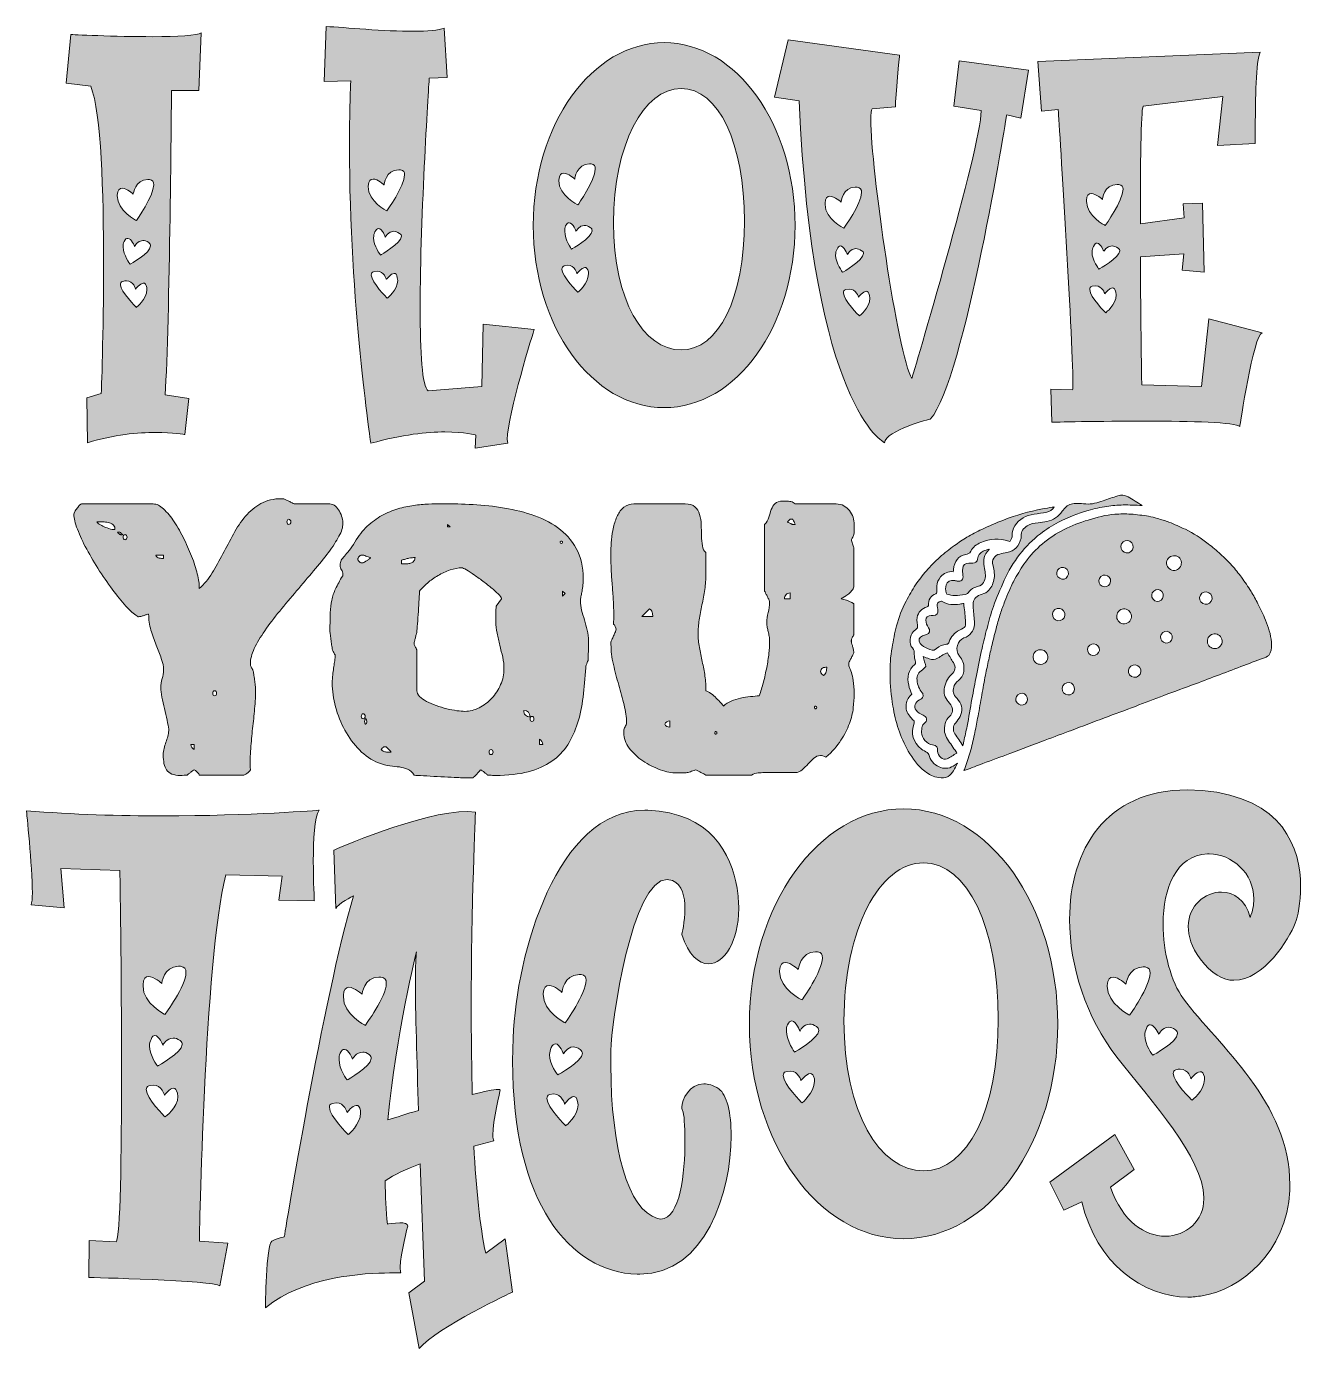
# Model space of a CAD drawing. Header units: inches. Extents: x 149 to 931, y -946 to -134.
import ezdxf

# ---------------------------------------------------------------- set-up
doc = ezdxf.new("R2010")
doc.units = ezdxf.units.IN
doc.header["$MEASUREMENT"] = 0
doc.layers.add('Layer 1', color=7, linetype='Continuous')

# ---------------------------------------------------------------- blocks, each defined once
blk = doc.blocks.new('block 3')
at = {"layer": 'Layer 1', "true_color": 0xffffff}
h = blk.add_hatch(color=7, dxfattribs=at)
h.dxf.hatch_style = 2
edge = h.paths.add_edge_path()
edge.add_spline(control_points=[(796.93, -855.78), (796.93, -855.78), (785.72, -860.85), (785.72, -860.85), (785.72, -860.85), (777.14, -843.7), (777.14, -843.7), (777.14, -843.7), (817.05, -814.46), (817.05, -814.46), (817.05, -814.46), (828.93, -835.9), (828.93, -835.9), (828.93, -835.9), (814.41, -846.82), (814.41, -846.82), (822, -868.25), (835.85, -876.83), (848.06, -876.83), (860.92, -876.83), (871.8, -867.47), (871.8, -853.83), (871.8, -853.83), (871.8, -853.05), (871.8, -853.05), (871.48, -828.88), (839.48, -793.81), (818.37, -766.91), (799.57, -742.75), (789.35, -711.17), (789.35, -682.33), (789.35, -639.85), (811.44, -602.82), (861.58, -602.82), (861.58, -602.82), (870.82, -603.21), (870.82, -603.21), (920.95, -607.49), (931.18, -639.07), (931.18, -662.06), (931.18, -672.2), (929.53, -680.77), (927.88, -684.67), (924.25, -694.41), (908.42, -719.75), (890.28, -719.75), (883.68, -719.75), (876.42, -715.85), (869.5, -706.5), (864.22, -699.48), (862.24, -692.46), (862.24, -686.62), (862.24, -673.76), (872.47, -665.57), (882.69, -665.57), (889.95, -665.57), (897.53, -670.25), (900.17, -681.16), (901.82, -677.26), (902.48, -673.37), (902.48, -669.86), (902.48, -653.88), (888.96, -642.18), (875.1, -642.18), (875.1, -642.18), (874.12, -642.18), (874.12, -642.18), (854.65, -642.96), (846.74, -663.23), (846.74, -685.06), (846.74, -702.6), (851.68, -720.92), (859.27, -731.05), (881.04, -760.28), (924.58, -794.58), (924.58, -845.26), (924.58, -845.26), (924.58, -848.76), (924.58, -848.76), (922.93, -886.96), (893.9, -909.57), (870.82, -913.47), (867.85, -913.86), (864.88, -914.25), (861.91, -914.25), (834.86, -914.25), (805.51, -893.59), (796.93, -855.78)], knot_values=[0, 0, 0, 0, 1, 1, 1, 2, 2, 2, 3, 3, 3, 4, 4, 4, 5, 5, 5, 6, 6, 6, 7, 7, 7, 8, 8, 8, 9, 9, 9, 10, 10, 10, 11, 11, 11, 12, 12, 12, 13, 13, 13, 14, 14, 14, 15, 15, 15, 16, 16, 16, 17, 17, 17, 18, 18, 18, 19, 19, 19, 20, 20, 20, 21, 21, 21, 22, 22, 22, 23, 23, 23, 24, 24, 24, 25, 25, 25, 26, 26, 26, 27, 27, 27, 28, 28, 28, 29, 29, 29, 29], degree=3, periodic=1)
edge = h.paths.add_edge_path()
edge.add_spline(control_points=[(838.82, -715.46), (838.82, -713.12), (838.16, -711.95), (835.85, -711.56), (835.85, -711.56), (834.53, -711.56), (834.53, -711.56), (825.3, -711.56), (823.98, -722.09), (823.98, -722.09), (823.98, -722.09), (819.36, -717.8), (816.06, -717.8), (814.08, -717.8), (812.76, -718.97), (812.43, -722.87), (812.43, -722.87), (812.43, -723.26), (812.43, -723.26), (812.43, -734.17), (826.29, -741.19), (826.29, -741.19), (826.29, -741.19), (838.82, -723.26), (838.82, -715.46)], knot_values=[0, 0, 0, 0, 1, 1, 1, 2, 2, 2, 3, 3, 3, 4, 4, 4, 5, 5, 5, 6, 6, 6, 7, 7, 7, 8, 8, 8, 8], degree=3, periodic=1)
edge = h.paths.add_edge_path()
edge.add_spline(control_points=[(855.64, -752.49), (855.64, -751.71), (855.31, -750.93), (854.32, -750.15), (852.67, -748.98), (851.36, -748.59), (850.04, -748.59), (846.08, -748.59), (844.1, -752.88), (844.1, -752.88), (844.1, -752.88), (841.46, -747.03), (838.82, -747.03), (838.16, -747.03), (837.17, -747.42), (836.51, -749.37), (835.85, -750.54), (835.52, -752.1), (835.52, -753.27), (835.52, -759.51), (840.47, -765.74), (840.47, -765.74), (840.47, -765.74), (855.64, -757.56), (855.64, -752.49)], knot_values=[0, 0, 0, 0, 1, 1, 1, 2, 2, 2, 3, 3, 3, 4, 4, 4, 5, 5, 5, 6, 6, 6, 7, 7, 7, 8, 8, 8, 8], degree=3, periodic=1)
edge = h.paths.add_edge_path()
edge.add_spline(control_points=[(872.14, -780.55), (872.14, -780.55), (872.14, -778.99), (872.14, -778.99), (871.48, -776.66), (870.82, -775.88), (869.5, -775.88), (867.19, -775.88), (863.89, -780.16), (863.89, -780.16), (863.89, -780.16), (862.57, -774.32), (857.29, -774.32), (856.63, -774.32), (855.64, -774.32), (854.65, -774.71), (853.33, -775.1), (853.01, -775.88), (853.01, -777.05), (853.01, -782.11), (864.55, -793.42), (864.55, -793.42), (864.55, -793.42), (872.14, -787.57), (872.14, -780.55)], knot_values=[0, 0, 0, 0, 1, 1, 1, 2, 2, 2, 3, 3, 3, 4, 4, 4, 5, 5, 5, 6, 6, 6, 7, 7, 7, 8, 8, 8, 8], degree=3, periodic=1)
h = blk.add_hatch(color=7, dxfattribs=at)
h.dxf.hatch_style = 2
edge = h.paths.add_edge_path()
edge.add_spline(control_points=[(187.09, -902.16), (187.09, -902.16), (187.42, -879.56), (187.42, -879.56), (187.42, -879.56), (203.91, -880.34), (203.91, -880.34), (206.55, -878), (207.21, -827.33), (207.21, -774.71), (207.21, -715.07), (206.22, -652.32), (206.22, -652.32), (206.22, -652.32), (169.93, -651.15), (169.93, -651.15), (169.93, -651.15), (171.91, -675.31), (171.91, -675.31), (171.91, -675.31), (151.79, -673.37), (151.79, -673.37), (152.12, -672.2), (152.45, -669.47), (152.45, -665.96), (152.45, -649.98), (148.82, -615.68), (148.82, -615.68), (177.52, -618.02), (206.55, -618.8), (232.27, -618.8), (287.03, -618.8), (328.59, -615.29), (328.59, -615.29), (325.62, -619.58), (324.96, -633.61), (324.96, -646.47), (324.96, -659.33), (325.62, -671.03), (325.62, -671.03), (325.62, -671.03), (303.85, -670.64), (303.85, -670.64), (303.85, -670.64), (305.83, -655.83), (305.83, -655.83), (305.83, -655.83), (271.2, -655.05), (271.2, -655.05), (258, -707.67), (255.03, -879.95), (255.03, -879.95), (255.03, -879.95), (272.51, -881.12), (272.51, -881.12), (272.51, -881.12), (267.57, -907.23), (267.57, -907.23), (264.27, -904.11), (187.09, -902.16), (187.09, -902.16)], knot_values=[0, 0, 0, 0, 1, 1, 1, 2, 2, 2, 3, 3, 3, 4, 4, 4, 5, 5, 5, 6, 6, 6, 7, 7, 7, 8, 8, 8, 9, 9, 9, 10, 10, 10, 11, 11, 11, 12, 12, 12, 13, 13, 13, 14, 14, 14, 15, 15, 15, 16, 16, 16, 17, 17, 17, 18, 18, 18, 19, 19, 19, 20, 20, 20, 20], degree=3, periodic=1)
edge = h.paths.add_edge_path()
edge.add_spline(control_points=[(246.79, -715.07), (246.79, -712.73), (245.8, -711.56), (243.49, -711.17), (243.49, -711.17), (242.17, -711.17), (242.17, -711.17), (232.93, -711.17), (231.94, -721.7), (231.94, -721.7), (231.94, -721.7), (227.33, -717.41), (223.7, -717.41), (222.05, -717.41), (220.4, -718.58), (220.4, -722.48), (220.4, -722.48), (220.4, -723.26), (220.4, -723.26), (220.4, -734.17), (233.92, -740.8), (233.92, -740.8), (233.92, -740.8), (246.79, -722.87), (246.79, -715.07)], knot_values=[0, 0, 0, 0, 1, 1, 1, 2, 2, 2, 3, 3, 3, 4, 4, 4, 5, 5, 5, 6, 6, 6, 7, 7, 7, 8, 8, 8, 8], degree=3, periodic=1)
edge = h.paths.add_edge_path()
edge.add_spline(control_points=[(241.84, -791.08), (241.84, -791.08), (241.51, -789.13), (241.51, -789.13), (240.85, -786.79), (240.19, -786.01), (239.2, -786.01), (236.56, -786.01), (233.59, -790.3), (233.59, -790.3), (233.59, -790.3), (231.94, -784.06), (226.67, -784.06), (226.67, -784.06), (224.03, -784.45), (224.03, -784.45), (222.71, -784.84), (222.38, -786.01), (222.38, -786.79), (222.38, -792.25), (233.92, -803.55), (233.92, -803.55), (233.92, -803.55), (241.84, -798.09), (241.84, -791.08)], knot_values=[0, 0, 0, 0, 1, 1, 1, 2, 2, 2, 3, 3, 3, 4, 4, 4, 5, 5, 5, 6, 6, 6, 7, 7, 7, 8, 8, 8, 8], degree=3, periodic=1)
edge = h.paths.add_edge_path()
edge.add_spline(control_points=[(244.48, -759.12), (244.48, -758.34), (244.15, -757.56), (243.16, -756.78), (241.51, -755.61), (240.19, -755.22), (238.87, -755.22), (234.91, -755.22), (232.6, -759.51), (232.6, -759.51), (232.6, -759.51), (230.29, -753.66), (227.66, -753.66), (227, -753.66), (226.01, -754.05), (225.35, -756), (224.69, -757.17), (224.36, -758.73), (224.36, -759.9), (224.36, -766.13), (229.31, -772.37), (229.31, -772.37), (229.31, -772.37), (244.48, -764.18), (244.48, -759.12)], knot_values=[0, 0, 0, 0, 1, 1, 1, 2, 2, 2, 3, 3, 3, 4, 4, 4, 5, 5, 5, 6, 6, 6, 7, 7, 7, 8, 8, 8, 8], degree=3, periodic=1)
h = blk.add_hatch(color=7, dxfattribs=at)
h.dxf.hatch_style = 2
edge = h.paths.add_edge_path()
edge.add_spline(control_points=[(383.66, -911.52), (383.66, -911.52), (393.23, -904.5), (393.23, -904.5), (393.23, -904.5), (390.59, -832.39), (390.59, -832.39), (382.34, -835.51), (374.43, -839.02), (369.15, -842.92), (369.15, -852.27), (369.48, -861.24), (370.47, -869.42), (370.47, -869.42), (374.43, -868.64), (378.05, -868.64), (380.69, -868.64), (383, -869.03), (383, -870.59), (383, -870.59), (378.38, -887.35), (378.38, -895.93), (378.38, -897.49), (378.38, -898.66), (378.71, -899.43), (378.71, -899.43), (371.79, -899.43), (371.79, -899.43), (356.62, -899.43), (319.01, -901.38), (295.59, -920.87), (295.59, -920.87), (295.92, -881.9), (299.55, -879.95), (302.85, -878), (307.14, -877.22), (307.14, -877.22), (307.14, -877.22), (331.22, -729.49), (349.69, -667.91), (349.69, -667.91), (339.46, -672.98), (338.8, -675.7), (338.8, -675.7), (337.48, -639.85), (337.48, -639.85), (337.48, -639.85), (391.25, -616.07), (419.95, -616.07), (419.95, -616.07), (424.56, -616.46), (424.56, -616.46), (424.56, -616.46), (421.92, -673.37), (421.92, -737.68), (421.92, -754.83), (422.25, -772.76), (422.58, -789.91), (429.84, -787.96), (435.78, -786.79), (438.42, -786.79), (439.08, -786.79), (439.74, -786.79), (439.74, -787.18), (439.74, -787.18), (435.12, -806.28), (435.12, -814.85), (435.12, -816.41), (435.45, -817.58), (435.78, -818.36), (435.78, -818.36), (423.57, -821.48), (423.57, -821.48), (424.89, -847.6), (427.2, -870.59), (430.83, -887.35), (430.83, -887.35), (442.7, -878.39), (442.7, -878.39), (442.7, -878.39), (447.32, -911.13), (447.32, -911.13), (447.32, -911.13), (401.47, -932.57), (389.93, -945.82), (389.93, -945.82), (383.66, -911.52), (383.66, -911.52)], knot_values=[0, 0, 0, 0, 1, 1, 1, 2, 2, 2, 3, 3, 3, 4, 4, 4, 5, 5, 5, 6, 6, 6, 7, 7, 7, 8, 8, 8, 9, 9, 9, 10, 10, 10, 11, 11, 11, 12, 12, 12, 13, 13, 13, 14, 14, 14, 15, 15, 15, 16, 16, 16, 17, 17, 17, 18, 18, 18, 19, 19, 19, 20, 20, 20, 21, 21, 21, 22, 22, 22, 23, 23, 23, 24, 24, 24, 25, 25, 25, 26, 26, 26, 27, 27, 27, 28, 28, 28, 29, 29, 29, 29], degree=3, periodic=1)
edge = h.paths.add_edge_path()
edge.add_spline(control_points=[(353.98, -801.21), (353.98, -801.21), (353.98, -799.65), (353.98, -799.65), (353.32, -797.31), (352.66, -796.54), (351.34, -796.54), (349.03, -796.54), (345.73, -800.82), (345.73, -800.82), (345.73, -800.82), (344.08, -794.97), (339.13, -794.97), (339.13, -794.97), (336.49, -795.36), (336.49, -795.36), (335.17, -795.75), (334.85, -796.54), (334.85, -797.7), (334.85, -803.16), (346.39, -814.46), (346.39, -814.46), (346.39, -814.46), (353.98, -808.23), (353.98, -801.21)], knot_values=[0, 0, 0, 0, 1, 1, 1, 2, 2, 2, 3, 3, 3, 4, 4, 4, 5, 5, 5, 6, 6, 6, 7, 7, 7, 8, 8, 8, 8], degree=3, periodic=1)
edge = h.paths.add_edge_path()
edge.add_spline(control_points=[(360.57, -767.69), (360.57, -766.91), (360.24, -766.13), (359.25, -765.35), (357.93, -764.18), (356.28, -763.79), (355.3, -763.79), (351.34, -763.79), (349.03, -768.08), (349.03, -768.08), (349.03, -768.08), (346.72, -762.23), (344.08, -762.23), (343.09, -762.23), (342.43, -762.62), (341.44, -764.57), (340.78, -765.74), (340.78, -766.91), (340.78, -768.47), (340.78, -774.32), (345.73, -780.94), (345.73, -780.94), (345.73, -780.94), (360.57, -772.76), (360.57, -767.69)], knot_values=[0, 0, 0, 0, 1, 1, 1, 2, 2, 2, 3, 3, 3, 4, 4, 4, 5, 5, 5, 6, 6, 6, 7, 7, 7, 8, 8, 8, 8], degree=3, periodic=1)
edge = h.paths.add_edge_path()
edge.add_spline(control_points=[(369.81, -721.7), (369.81, -719.36), (368.82, -718.19), (366.51, -717.8), (366.51, -717.8), (365.19, -717.8), (365.19, -717.8), (355.96, -717.8), (354.97, -728.32), (354.97, -728.32), (354.97, -728.32), (350.35, -724.04), (346.72, -724.04), (345.07, -724.04), (343.42, -725.21), (343.42, -729.1), (343.42, -729.1), (343.42, -729.88), (343.42, -729.88), (343.42, -740.8), (356.95, -747.42), (356.95, -747.42), (356.95, -747.42), (369.81, -729.49), (369.81, -721.7)], knot_values=[0, 0, 0, 0, 1, 1, 1, 2, 2, 2, 3, 3, 3, 4, 4, 4, 5, 5, 5, 6, 6, 6, 7, 7, 7, 8, 8, 8, 8], degree=3, periodic=1)
edge = h.paths.add_edge_path()
edge.add_spline(control_points=[(389.6, -799.65), (388.61, -768.86), (387.62, -738.85), (387.62, -720.14), (387.62, -711.17), (387.95, -704.94), (388.28, -702.21), (388.28, -702.21), (375.75, -752.49), (370.8, -805.5), (375.75, -803.94), (382.34, -801.6), (389.6, -799.65)], knot_values=[0, 0, 0, 0, 1, 1, 1, 2, 2, 2, 3, 3, 3, 4, 4, 4, 4], degree=3, periodic=1)
h = blk.add_hatch(color=7, dxfattribs=at)
h.dxf.hatch_style = 2
edge = h.paths.add_edge_path()
edge.add_spline(control_points=[(523.84, -900.21), (482.28, -898.66), (447.32, -856.56), (447.32, -769.25), (447.32, -769.25), (447.65, -755.22), (447.65, -755.22), (449.63, -702.99), (474.7, -615.29), (528.46, -615.29), (528.46, -615.29), (530.44, -615.29), (530.44, -615.29), (569.03, -616.85), (581.56, -642.18), (585.19, -663.23), (585.85, -667.52), (586.18, -671.81), (586.18, -675.7), (586.18, -695.97), (577.28, -709.61), (567.71, -709.61), (561.44, -709.61), (555.51, -704.16), (551.22, -691.68), (551.22, -691.68), (553.2, -683.89), (553.2, -675.7), (553.2, -668.69), (551.55, -660.89), (545.61, -658.55), (545.61, -658.55), (542.31, -657.77), (542.31, -657.77), (520.54, -657.77), (508.01, -745.86), (507.68, -763.01), (507.68, -763.01), (507.68, -771.98), (507.68, -771.98), (507.68, -822.26), (518.23, -861.24), (536.38, -865.91), (536.38, -865.91), (538.35, -866.3), (538.35, -866.3), (550.23, -866.3), (553.2, -837.85), (553.2, -818.36), (553.2, -809.01), (552.54, -801.21), (551.88, -800.04), (551.55, -799.65), (551.22, -798.87), (551.22, -797.7), (551.22, -793.03), (555.84, -783.28), (564.74, -783.28), (567.38, -783.28), (570.35, -784.06), (573.98, -786.4), (578.92, -789.91), (581.56, -801.21), (581.56, -815.24), (581.56, -849.54), (565.73, -900.21), (525.49, -900.21), (525.49, -900.21), (523.84, -900.21), (523.84, -900.21)], knot_values=[0, 0, 0, 0, 1, 1, 1, 2, 2, 2, 3, 3, 3, 4, 4, 4, 5, 5, 5, 6, 6, 6, 7, 7, 7, 8, 8, 8, 9, 9, 9, 10, 10, 10, 11, 11, 11, 12, 12, 12, 13, 13, 13, 14, 14, 14, 15, 15, 15, 16, 16, 16, 17, 17, 17, 18, 18, 18, 19, 19, 19, 20, 20, 20, 21, 21, 21, 22, 22, 22, 23, 23, 23, 23], degree=3, periodic=1)
edge = h.paths.add_edge_path()
edge.add_spline(control_points=[(492.51, -719.75), (492.51, -717.8), (491.85, -716.63), (489.54, -716.24), (489.54, -716.24), (488.22, -716.24), (488.22, -716.24), (478.65, -716.24), (477.66, -727.15), (477.66, -727.15), (477.66, -727.15), (473.05, -722.87), (469.75, -722.87), (467.77, -722.87), (466.45, -724.04), (466.12, -727.93), (466.12, -727.93), (466.12, -728.32), (466.12, -728.32), (466.12, -739.24), (479.64, -745.86), (479.64, -745.86), (479.64, -745.86), (492.51, -727.93), (492.51, -719.75)], knot_values=[0, 0, 0, 0, 1, 1, 1, 2, 2, 2, 3, 3, 3, 4, 4, 4, 5, 5, 5, 6, 6, 6, 7, 7, 7, 8, 8, 8, 8], degree=3, periodic=1)
edge = h.paths.add_edge_path()
edge.add_spline(control_points=[(487.56, -796.15), (487.56, -796.15), (487.23, -794.19), (487.23, -794.19), (486.9, -791.86), (485.91, -791.08), (484.92, -791.08), (482.61, -791.08), (479.31, -795.75), (479.31, -795.75), (479.31, -795.75), (477.66, -789.52), (472.72, -789.52), (472.72, -789.52), (470.08, -789.91), (470.08, -789.91), (468.76, -790.3), (468.43, -791.08), (468.43, -792.25), (468.43, -797.7), (479.97, -809.01), (479.97, -809.01), (479.97, -809.01), (487.56, -803.16), (487.56, -796.15)], knot_values=[0, 0, 0, 0, 1, 1, 1, 2, 2, 2, 3, 3, 3, 4, 4, 4, 5, 5, 5, 6, 6, 6, 7, 7, 7, 8, 8, 8, 8], degree=3, periodic=1)
edge = h.paths.add_edge_path()
edge.add_spline(control_points=[(490.2, -764.57), (490.2, -763.79), (489.87, -763.01), (488.88, -762.23), (487.23, -761.06), (485.91, -760.67), (484.59, -760.67), (480.63, -760.67), (478.65, -764.96), (478.65, -764.96), (478.65, -764.96), (476.34, -758.73), (473.71, -758.73), (472.72, -758.73), (471.73, -759.51), (471.07, -761.06), (470.41, -762.62), (470.08, -763.79), (470.08, -765.35), (470.08, -771.59), (475.03, -777.82), (475.03, -777.82), (475.03, -777.82), (490.2, -769.64), (490.2, -764.57)], knot_values=[0, 0, 0, 0, 1, 1, 1, 2, 2, 2, 3, 3, 3, 4, 4, 4, 5, 5, 5, 6, 6, 6, 7, 7, 7, 8, 8, 8, 8], degree=3, periodic=1)
h = blk.add_hatch(color=7, dxfattribs=at)
h.dxf.hatch_style = 2
edge = h.paths.add_edge_path()
edge.add_spline(control_points=[(592.77, -746.64), (592.77, -673.76), (635.32, -614.51), (687.44, -614.51), (739.88, -614.51), (782.1, -673.76), (782.1, -746.64), (782.1, -819.53), (739.88, -878.39), (687.44, -878.39), (635.32, -878.39), (592.77, -819.53), (592.77, -746.64)], knot_values=[0, 0, 0, 0, 1, 1, 1, 2, 2, 2, 3, 3, 3, 4, 4, 4, 4], degree=3, periodic=1)
edge = h.paths.add_edge_path()
edge.add_spline(control_points=[(637.63, -706.11), (637.63, -703.77), (636.97, -702.6), (634.66, -702.21), (634.66, -702.21), (633.34, -702.21), (633.34, -702.21), (624.11, -702.21), (622.79, -713.12), (622.79, -713.12), (622.79, -713.12), (618.17, -708.83), (614.87, -708.83), (612.89, -708.83), (611.57, -710), (611.24, -713.9), (611.24, -713.9), (611.24, -714.29), (611.24, -714.29), (611.24, -725.21), (625.1, -731.83), (625.1, -731.83), (625.1, -731.83), (637.63, -713.9), (637.63, -706.11)], knot_values=[0, 0, 0, 0, 1, 1, 1, 2, 2, 2, 3, 3, 3, 4, 4, 4, 5, 5, 5, 6, 6, 6, 7, 7, 7, 8, 8, 8, 8], degree=3, periodic=1)
edge = h.paths.add_edge_path()
edge.add_spline(control_points=[(632.68, -781.72), (632.68, -781.72), (632.68, -780.16), (632.68, -780.16), (632.02, -777.82), (631.36, -777.05), (630.04, -777.05), (627.73, -777.05), (624.44, -781.33), (624.44, -781.33), (624.44, -781.33), (622.79, -775.49), (617.84, -775.49), (617.84, -775.49), (615.2, -775.88), (615.2, -775.88), (613.88, -776.27), (613.55, -777.05), (613.55, -778.21), (613.55, -783.67), (625.1, -794.97), (625.1, -794.97), (625.1, -794.97), (632.68, -788.74), (632.68, -781.72)], knot_values=[0, 0, 0, 0, 1, 1, 1, 2, 2, 2, 3, 3, 3, 4, 4, 4, 5, 5, 5, 6, 6, 6, 7, 7, 7, 8, 8, 8, 8], degree=3, periodic=1)
edge = h.paths.add_edge_path()
edge.add_spline(control_points=[(635.32, -750.54), (635.32, -749.37), (634.99, -748.98), (634, -748.2), (632.35, -747.03), (631.03, -746.64), (629.71, -746.64), (625.76, -746.64), (623.78, -750.93), (623.78, -750.93), (623.78, -750.93), (621.47, -744.69), (618.83, -744.69), (617.84, -744.69), (616.85, -745.47), (616.19, -747.03), (615.53, -748.2), (615.53, -749.37), (615.53, -750.93), (615.53, -757.17), (620.48, -763.79), (620.48, -763.79), (620.48, -763.79), (635.32, -755.61), (635.32, -750.54)], knot_values=[0, 0, 0, 0, 1, 1, 1, 2, 2, 2, 3, 3, 3, 4, 4, 4, 5, 5, 5, 6, 6, 6, 7, 7, 7, 8, 8, 8, 8], degree=3, periodic=1)
edge = h.paths.add_edge_path()
edge.add_spline(control_points=[(745.49, -743.52), (745.49, -687.4), (726.69, -647.64), (699.64, -647.64), (672.59, -647.64), (650.82, -688.57), (650.82, -744.69), (650.82, -800.82), (672.59, -836.68), (699.64, -836.68), (726.69, -836.68), (745.49, -799.65), (745.49, -743.52)], knot_values=[0, 0, 0, 0, 1, 1, 1, 2, 2, 2, 3, 3, 3, 4, 4, 4, 4], degree=3, periodic=1)
at = {"layer": 'Layer 1', "lineweight": 0}
for points, knots in [([(796.93, -855.78), (796.93, -855.78), (785.72, -860.85), (785.72, -860.85), (785.72, -860.85), (777.14, -843.7), (777.14, -843.7), (777.14, -843.7), (817.05, -814.46), (817.05, -814.46), (817.05, -814.46), (828.93, -835.9), (828.93, -835.9), (828.93, -835.9), (814.41, -846.82), (814.41, -846.82), (822, -868.25), (835.85, -876.83), (848.06, -876.83), (860.92, -876.83), (871.8, -867.47), (871.8, -853.83), (871.8, -853.83), (871.8, -853.05), (871.8, -853.05), (871.48, -828.88), (839.48, -793.81), (818.37, -766.91), (799.57, -742.75), (789.35, -711.17), (789.35, -682.33), (789.35, -639.85), (811.44, -602.82), (861.58, -602.82), (861.58, -602.82), (870.82, -603.21), (870.82, -603.21), (920.95, -607.49), (931.18, -639.07), (931.18, -662.06), (931.18, -672.2), (929.53, -680.77), (927.88, -684.67), (924.25, -694.41), (908.42, -719.75), (890.28, -719.75), (883.68, -719.75), (876.42, -715.85), (869.5, -706.5), (864.22, -699.48), (862.24, -692.46), (862.24, -686.62), (862.24, -673.76), (872.47, -665.57), (882.69, -665.57), (889.95, -665.57), (897.53, -670.25), (900.17, -681.16), (901.82, -677.26), (902.48, -673.37), (902.48, -669.86), (902.48, -653.88), (888.96, -642.18), (875.1, -642.18), (875.1, -642.18), (874.12, -642.18), (874.12, -642.18), (854.65, -642.96), (846.74, -663.23), (846.74, -685.06), (846.74, -702.6), (851.68, -720.92), (859.27, -731.05), (881.04, -760.28), (924.58, -794.58), (924.58, -845.26), (924.58, -845.26), (924.58, -848.76), (924.58, -848.76), (922.93, -886.96), (893.9, -909.57), (870.82, -913.47), (867.85, -913.86), (864.88, -914.25), (861.91, -914.25), (834.86, -914.25), (805.51, -893.59), (796.93, -855.78)], [0, 0, 0, 0, 1, 1, 1, 2, 2, 2, 3, 3, 3, 4, 4, 4, 5, 5, 5, 6, 6, 6, 7, 7, 7, 8, 8, 8, 9, 9, 9, 10, 10, 10, 11, 11, 11, 12, 12, 12, 13, 13, 13, 14, 14, 14, 15, 15, 15, 16, 16, 16, 17, 17, 17, 18, 18, 18, 19, 19, 19, 20, 20, 20, 21, 21, 21, 22, 22, 22, 23, 23, 23, 24, 24, 24, 25, 25, 25, 26, 26, 26, 27, 27, 27, 28, 28, 28, 29, 29, 29, 29]), ([(187.09, -902.16), (187.09, -902.16), (187.42, -879.56), (187.42, -879.56), (187.42, -879.56), (203.91, -880.34), (203.91, -880.34), (206.55, -878), (207.21, -827.33), (207.21, -774.71), (207.21, -715.07), (206.22, -652.32), (206.22, -652.32), (206.22, -652.32), (169.93, -651.15), (169.93, -651.15), (169.93, -651.15), (171.91, -675.31), (171.91, -675.31), (171.91, -675.31), (151.79, -673.37), (151.79, -673.37), (152.12, -672.2), (152.45, -669.47), (152.45, -665.96), (152.45, -649.98), (148.82, -615.68), (148.82, -615.68), (177.52, -618.02), (206.55, -618.8), (232.27, -618.8), (287.03, -618.8), (328.59, -615.29), (328.59, -615.29), (325.62, -619.58), (324.96, -633.61), (324.96, -646.47), (324.96, -659.33), (325.62, -671.03), (325.62, -671.03), (325.62, -671.03), (303.85, -670.64), (303.85, -670.64), (303.85, -670.64), (305.83, -655.83), (305.83, -655.83), (305.83, -655.83), (271.2, -655.05), (271.2, -655.05), (258, -707.67), (255.03, -879.95), (255.03, -879.95), (255.03, -879.95), (272.51, -881.12), (272.51, -881.12), (272.51, -881.12), (267.57, -907.23), (267.57, -907.23), (264.27, -904.11), (187.09, -902.16), (187.09, -902.16)], [0, 0, 0, 0, 1, 1, 1, 2, 2, 2, 3, 3, 3, 4, 4, 4, 5, 5, 5, 6, 6, 6, 7, 7, 7, 8, 8, 8, 9, 9, 9, 10, 10, 10, 11, 11, 11, 12, 12, 12, 13, 13, 13, 14, 14, 14, 15, 15, 15, 16, 16, 16, 17, 17, 17, 18, 18, 18, 19, 19, 19, 20, 20, 20, 20]), ([(383.66, -911.52), (383.66, -911.52), (393.23, -904.5), (393.23, -904.5), (393.23, -904.5), (390.59, -832.39), (390.59, -832.39), (382.34, -835.51), (374.43, -839.02), (369.15, -842.92), (369.15, -852.27), (369.48, -861.24), (370.47, -869.42), (370.47, -869.42), (374.43, -868.64), (378.05, -868.64), (380.69, -868.64), (383, -869.03), (383, -870.59), (383, -870.59), (378.38, -887.35), (378.38, -895.93), (378.38, -897.49), (378.38, -898.66), (378.71, -899.43), (378.71, -899.43), (371.79, -899.43), (371.79, -899.43), (356.62, -899.43), (319.01, -901.38), (295.59, -920.87), (295.59, -920.87), (295.92, -881.9), (299.55, -879.95), (302.85, -878), (307.14, -877.22), (307.14, -877.22), (307.14, -877.22), (331.22, -729.49), (349.69, -667.91), (349.69, -667.91), (339.46, -672.98), (338.8, -675.7), (338.8, -675.7), (337.48, -639.85), (337.48, -639.85), (337.48, -639.85), (391.25, -616.07), (419.95, -616.07), (419.95, -616.07), (424.56, -616.46), (424.56, -616.46), (424.56, -616.46), (421.92, -673.37), (421.92, -737.68), (421.92, -754.83), (422.25, -772.76), (422.58, -789.91), (429.84, -787.96), (435.78, -786.79), (438.42, -786.79), (439.08, -786.79), (439.74, -786.79), (439.74, -787.18), (439.74, -787.18), (435.12, -806.28), (435.12, -814.85), (435.12, -816.41), (435.45, -817.58), (435.78, -818.36), (435.78, -818.36), (423.57, -821.48), (423.57, -821.48), (424.89, -847.6), (427.2, -870.59), (430.83, -887.35), (430.83, -887.35), (442.7, -878.39), (442.7, -878.39), (442.7, -878.39), (447.32, -911.13), (447.32, -911.13), (447.32, -911.13), (401.47, -932.57), (389.93, -945.82), (389.93, -945.82), (383.66, -911.52), (383.66, -911.52)], [0, 0, 0, 0, 1, 1, 1, 2, 2, 2, 3, 3, 3, 4, 4, 4, 5, 5, 5, 6, 6, 6, 7, 7, 7, 8, 8, 8, 9, 9, 9, 10, 10, 10, 11, 11, 11, 12, 12, 12, 13, 13, 13, 14, 14, 14, 15, 15, 15, 16, 16, 16, 17, 17, 17, 18, 18, 18, 19, 19, 19, 20, 20, 20, 21, 21, 21, 22, 22, 22, 23, 23, 23, 24, 24, 24, 25, 25, 25, 26, 26, 26, 27, 27, 27, 28, 28, 28, 29, 29, 29, 29]), ([(523.84, -900.21), (482.28, -898.66), (447.32, -856.56), (447.32, -769.25), (447.32, -769.25), (447.65, -755.22), (447.65, -755.22), (449.63, -702.99), (474.7, -615.29), (528.46, -615.29), (528.46, -615.29), (530.44, -615.29), (530.44, -615.29), (569.03, -616.85), (581.56, -642.18), (585.19, -663.23), (585.85, -667.52), (586.18, -671.81), (586.18, -675.7), (586.18, -695.97), (577.28, -709.61), (567.71, -709.61), (561.44, -709.61), (555.51, -704.16), (551.22, -691.68), (551.22, -691.68), (553.2, -683.89), (553.2, -675.7), (553.2, -668.69), (551.55, -660.89), (545.61, -658.55), (545.61, -658.55), (542.31, -657.77), (542.31, -657.77), (520.54, -657.77), (508.01, -745.86), (507.68, -763.01), (507.68, -763.01), (507.68, -771.98), (507.68, -771.98), (507.68, -822.26), (518.23, -861.24), (536.38, -865.91), (536.38, -865.91), (538.35, -866.3), (538.35, -866.3), (550.23, -866.3), (553.2, -837.85), (553.2, -818.36), (553.2, -809.01), (552.54, -801.21), (551.88, -800.04), (551.55, -799.65), (551.22, -798.87), (551.22, -797.7), (551.22, -793.03), (555.84, -783.28), (564.74, -783.28), (567.38, -783.28), (570.35, -784.06), (573.98, -786.4), (578.92, -789.91), (581.56, -801.21), (581.56, -815.24), (581.56, -849.54), (565.73, -900.21), (525.49, -900.21), (525.49, -900.21), (523.84, -900.21), (523.84, -900.21)], [0, 0, 0, 0, 1, 1, 1, 2, 2, 2, 3, 3, 3, 4, 4, 4, 5, 5, 5, 6, 6, 6, 7, 7, 7, 8, 8, 8, 9, 9, 9, 10, 10, 10, 11, 11, 11, 12, 12, 12, 13, 13, 13, 14, 14, 14, 15, 15, 15, 16, 16, 16, 17, 17, 17, 18, 18, 18, 19, 19, 19, 20, 20, 20, 21, 21, 21, 22, 22, 22, 23, 23, 23, 23]), ([(592.77, -746.64), (592.77, -673.76), (635.32, -614.51), (687.44, -614.51), (739.88, -614.51), (782.1, -673.76), (782.1, -746.64), (782.1, -819.53), (739.88, -878.39), (687.44, -878.39), (635.32, -878.39), (592.77, -819.53), (592.77, -746.64)], [0, 0, 0, 0, 1, 1, 1, 2, 2, 2, 3, 3, 3, 4, 4, 4, 4]), ([(745.49, -743.52), (745.49, -687.4), (726.69, -647.64), (699.64, -647.64), (672.59, -647.64), (650.82, -688.57), (650.82, -744.69), (650.82, -800.82), (672.59, -836.68), (699.64, -836.68), (726.69, -836.68), (745.49, -799.65), (745.49, -743.52)], [0, 0, 0, 0, 1, 1, 1, 2, 2, 2, 3, 3, 3, 4, 4, 4, 4]), ([(389.6, -799.65), (388.61, -768.86), (387.62, -738.85), (387.62, -720.14), (387.62, -711.17), (387.95, -704.94), (388.28, -702.21), (388.28, -702.21), (375.75, -752.49), (370.8, -805.5), (375.75, -803.94), (382.34, -801.6), (389.6, -799.65)], [0, 0, 0, 0, 1, 1, 1, 2, 2, 2, 3, 3, 3, 4, 4, 4, 4]), ([(637.63, -706.11), (637.63, -703.77), (636.97, -702.6), (634.66, -702.21), (634.66, -702.21), (633.34, -702.21), (633.34, -702.21), (624.11, -702.21), (622.79, -713.12), (622.79, -713.12), (622.79, -713.12), (618.17, -708.83), (614.87, -708.83), (612.89, -708.83), (611.57, -710), (611.24, -713.9), (611.24, -713.9), (611.24, -714.29), (611.24, -714.29), (611.24, -725.21), (625.1, -731.83), (625.1, -731.83), (625.1, -731.83), (637.63, -713.9), (637.63, -706.11)], [0, 0, 0, 0, 1, 1, 1, 2, 2, 2, 3, 3, 3, 4, 4, 4, 5, 5, 5, 6, 6, 6, 7, 7, 7, 8, 8, 8, 8]), ([(246.79, -715.07), (246.79, -712.73), (245.8, -711.56), (243.49, -711.17), (243.49, -711.17), (242.17, -711.17), (242.17, -711.17), (232.93, -711.17), (231.94, -721.7), (231.94, -721.7), (231.94, -721.7), (227.33, -717.41), (223.7, -717.41), (222.05, -717.41), (220.4, -718.58), (220.4, -722.48), (220.4, -722.48), (220.4, -723.26), (220.4, -723.26), (220.4, -734.17), (233.92, -740.8), (233.92, -740.8), (233.92, -740.8), (246.79, -722.87), (246.79, -715.07)], [0, 0, 0, 0, 1, 1, 1, 2, 2, 2, 3, 3, 3, 4, 4, 4, 5, 5, 5, 6, 6, 6, 7, 7, 7, 8, 8, 8, 8]), ([(838.82, -715.46), (838.82, -713.12), (838.16, -711.95), (835.85, -711.56), (835.85, -711.56), (834.53, -711.56), (834.53, -711.56), (825.3, -711.56), (823.98, -722.09), (823.98, -722.09), (823.98, -722.09), (819.36, -717.8), (816.06, -717.8), (814.08, -717.8), (812.76, -718.97), (812.43, -722.87), (812.43, -722.87), (812.43, -723.26), (812.43, -723.26), (812.43, -734.17), (826.29, -741.19), (826.29, -741.19), (826.29, -741.19), (838.82, -723.26), (838.82, -715.46)], [0, 0, 0, 0, 1, 1, 1, 2, 2, 2, 3, 3, 3, 4, 4, 4, 5, 5, 5, 6, 6, 6, 7, 7, 7, 8, 8, 8, 8]), ([(369.81, -721.7), (369.81, -719.36), (368.82, -718.19), (366.51, -717.8), (366.51, -717.8), (365.19, -717.8), (365.19, -717.8), (355.96, -717.8), (354.97, -728.32), (354.97, -728.32), (354.97, -728.32), (350.35, -724.04), (346.72, -724.04), (345.07, -724.04), (343.42, -725.21), (343.42, -729.1), (343.42, -729.1), (343.42, -729.88), (343.42, -729.88), (343.42, -740.8), (356.95, -747.42), (356.95, -747.42), (356.95, -747.42), (369.81, -729.49), (369.81, -721.7)], [0, 0, 0, 0, 1, 1, 1, 2, 2, 2, 3, 3, 3, 4, 4, 4, 5, 5, 5, 6, 6, 6, 7, 7, 7, 8, 8, 8, 8]), ([(492.51, -719.75), (492.51, -717.8), (491.85, -716.63), (489.54, -716.24), (489.54, -716.24), (488.22, -716.24), (488.22, -716.24), (478.65, -716.24), (477.66, -727.15), (477.66, -727.15), (477.66, -727.15), (473.05, -722.87), (469.75, -722.87), (467.77, -722.87), (466.45, -724.04), (466.12, -727.93), (466.12, -727.93), (466.12, -728.32), (466.12, -728.32), (466.12, -739.24), (479.64, -745.86), (479.64, -745.86), (479.64, -745.86), (492.51, -727.93), (492.51, -719.75)], [0, 0, 0, 0, 1, 1, 1, 2, 2, 2, 3, 3, 3, 4, 4, 4, 5, 5, 5, 6, 6, 6, 7, 7, 7, 8, 8, 8, 8]), ([(635.32, -750.54), (635.32, -749.37), (634.99, -748.98), (634, -748.2), (632.35, -747.03), (631.03, -746.64), (629.71, -746.64), (625.76, -746.64), (623.78, -750.93), (623.78, -750.93), (623.78, -750.93), (621.47, -744.69), (618.83, -744.69), (617.84, -744.69), (616.85, -745.47), (616.19, -747.03), (615.53, -748.2), (615.53, -749.37), (615.53, -750.93), (615.53, -757.17), (620.48, -763.79), (620.48, -763.79), (620.48, -763.79), (635.32, -755.61), (635.32, -750.54)], [0, 0, 0, 0, 1, 1, 1, 2, 2, 2, 3, 3, 3, 4, 4, 4, 5, 5, 5, 6, 6, 6, 7, 7, 7, 8, 8, 8, 8]), ([(244.48, -759.12), (244.48, -758.34), (244.15, -757.56), (243.16, -756.78), (241.51, -755.61), (240.19, -755.22), (238.87, -755.22), (234.91, -755.22), (232.6, -759.51), (232.6, -759.51), (232.6, -759.51), (230.29, -753.66), (227.66, -753.66), (227, -753.66), (226.01, -754.05), (225.35, -756), (224.69, -757.17), (224.36, -758.73), (224.36, -759.9), (224.36, -766.13), (229.31, -772.37), (229.31, -772.37), (229.31, -772.37), (244.48, -764.18), (244.48, -759.12)], [0, 0, 0, 0, 1, 1, 1, 2, 2, 2, 3, 3, 3, 4, 4, 4, 5, 5, 5, 6, 6, 6, 7, 7, 7, 8, 8, 8, 8]), ([(855.64, -752.49), (855.64, -751.71), (855.31, -750.93), (854.32, -750.15), (852.67, -748.98), (851.36, -748.59), (850.04, -748.59), (846.08, -748.59), (844.1, -752.88), (844.1, -752.88), (844.1, -752.88), (841.46, -747.03), (838.82, -747.03), (838.16, -747.03), (837.17, -747.42), (836.51, -749.37), (835.85, -750.54), (835.52, -752.1), (835.52, -753.27), (835.52, -759.51), (840.47, -765.74), (840.47, -765.74), (840.47, -765.74), (855.64, -757.56), (855.64, -752.49)], [0, 0, 0, 0, 1, 1, 1, 2, 2, 2, 3, 3, 3, 4, 4, 4, 5, 5, 5, 6, 6, 6, 7, 7, 7, 8, 8, 8, 8]), ([(360.57, -767.69), (360.57, -766.91), (360.24, -766.13), (359.25, -765.35), (357.93, -764.18), (356.28, -763.79), (355.3, -763.79), (351.34, -763.79), (349.03, -768.08), (349.03, -768.08), (349.03, -768.08), (346.72, -762.23), (344.08, -762.23), (343.09, -762.23), (342.43, -762.62), (341.44, -764.57), (340.78, -765.74), (340.78, -766.91), (340.78, -768.47), (340.78, -774.32), (345.73, -780.94), (345.73, -780.94), (345.73, -780.94), (360.57, -772.76), (360.57, -767.69)], [0, 0, 0, 0, 1, 1, 1, 2, 2, 2, 3, 3, 3, 4, 4, 4, 5, 5, 5, 6, 6, 6, 7, 7, 7, 8, 8, 8, 8]), ([(490.2, -764.57), (490.2, -763.79), (489.87, -763.01), (488.88, -762.23), (487.23, -761.06), (485.91, -760.67), (484.59, -760.67), (480.63, -760.67), (478.65, -764.96), (478.65, -764.96), (478.65, -764.96), (476.34, -758.73), (473.71, -758.73), (472.72, -758.73), (471.73, -759.51), (471.07, -761.06), (470.41, -762.62), (470.08, -763.79), (470.08, -765.35), (470.08, -771.59), (475.03, -777.82), (475.03, -777.82), (475.03, -777.82), (490.2, -769.64), (490.2, -764.57)], [0, 0, 0, 0, 1, 1, 1, 2, 2, 2, 3, 3, 3, 4, 4, 4, 5, 5, 5, 6, 6, 6, 7, 7, 7, 8, 8, 8, 8]), ([(632.68, -781.72), (632.68, -781.72), (632.68, -780.16), (632.68, -780.16), (632.02, -777.82), (631.36, -777.05), (630.04, -777.05), (627.73, -777.05), (624.44, -781.33), (624.44, -781.33), (624.44, -781.33), (622.79, -775.49), (617.84, -775.49), (617.84, -775.49), (615.2, -775.88), (615.2, -775.88), (613.88, -776.27), (613.55, -777.05), (613.55, -778.21), (613.55, -783.67), (625.1, -794.97), (625.1, -794.97), (625.1, -794.97), (632.68, -788.74), (632.68, -781.72)], [0, 0, 0, 0, 1, 1, 1, 2, 2, 2, 3, 3, 3, 4, 4, 4, 5, 5, 5, 6, 6, 6, 7, 7, 7, 8, 8, 8, 8]), ([(872.14, -780.55), (872.14, -780.55), (872.14, -778.99), (872.14, -778.99), (871.48, -776.66), (870.82, -775.88), (869.5, -775.88), (867.19, -775.88), (863.89, -780.16), (863.89, -780.16), (863.89, -780.16), (862.57, -774.32), (857.29, -774.32), (856.63, -774.32), (855.64, -774.32), (854.65, -774.71), (853.33, -775.1), (853.01, -775.88), (853.01, -777.05), (853.01, -782.11), (864.55, -793.42), (864.55, -793.42), (864.55, -793.42), (872.14, -787.57), (872.14, -780.55)], [0, 0, 0, 0, 1, 1, 1, 2, 2, 2, 3, 3, 3, 4, 4, 4, 5, 5, 5, 6, 6, 6, 7, 7, 7, 8, 8, 8, 8]), ([(241.84, -791.08), (241.84, -791.08), (241.51, -789.13), (241.51, -789.13), (240.85, -786.79), (240.19, -786.01), (239.2, -786.01), (236.56, -786.01), (233.59, -790.3), (233.59, -790.3), (233.59, -790.3), (231.94, -784.06), (226.67, -784.06), (226.67, -784.06), (224.03, -784.45), (224.03, -784.45), (222.71, -784.84), (222.38, -786.01), (222.38, -786.79), (222.38, -792.25), (233.92, -803.55), (233.92, -803.55), (233.92, -803.55), (241.84, -798.09), (241.84, -791.08)], [0, 0, 0, 0, 1, 1, 1, 2, 2, 2, 3, 3, 3, 4, 4, 4, 5, 5, 5, 6, 6, 6, 7, 7, 7, 8, 8, 8, 8]), ([(353.98, -801.21), (353.98, -801.21), (353.98, -799.65), (353.98, -799.65), (353.32, -797.31), (352.66, -796.54), (351.34, -796.54), (349.03, -796.54), (345.73, -800.82), (345.73, -800.82), (345.73, -800.82), (344.08, -794.97), (339.13, -794.97), (339.13, -794.97), (336.49, -795.36), (336.49, -795.36), (335.17, -795.75), (334.85, -796.54), (334.85, -797.7), (334.85, -803.16), (346.39, -814.46), (346.39, -814.46), (346.39, -814.46), (353.98, -808.23), (353.98, -801.21)], [0, 0, 0, 0, 1, 1, 1, 2, 2, 2, 3, 3, 3, 4, 4, 4, 5, 5, 5, 6, 6, 6, 7, 7, 7, 8, 8, 8, 8]), ([(487.56, -796.15), (487.56, -796.15), (487.23, -794.19), (487.23, -794.19), (486.9, -791.86), (485.91, -791.08), (484.92, -791.08), (482.61, -791.08), (479.31, -795.75), (479.31, -795.75), (479.31, -795.75), (477.66, -789.52), (472.72, -789.52), (472.72, -789.52), (470.08, -789.91), (470.08, -789.91), (468.76, -790.3), (468.43, -791.08), (468.43, -792.25), (468.43, -797.7), (479.97, -809.01), (479.97, -809.01), (479.97, -809.01), (487.56, -803.16), (487.56, -796.15)], [0, 0, 0, 0, 1, 1, 1, 2, 2, 2, 3, 3, 3, 4, 4, 4, 5, 5, 5, 6, 6, 6, 7, 7, 7, 8, 8, 8, 8])]:
    blk.add_open_spline(points, degree=3, knots=knots, dxfattribs=at)
blk = doc.blocks.new('block 5')
at = {"layer": 'Layer 1', "true_color": 0xffffff}
h = blk.add_hatch(color=7, dxfattribs=at)
h.dxf.hatch_style = 2
edge = h.paths.add_edge_path()
edge.add_spline(control_points=[(236.17, -565.56), (236.01, -564.11), (235.69, -562.25), (235.19, -559.99), (234.69, -557.72), (234.16, -555.38), (233.58, -552.97), (233, -550.55), (232.49, -548.2), (232.03, -545.9), (231.57, -543.6), (231.34, -541.68), (231.34, -540.14), (231.34, -538.15), (231.62, -536.29), (232.2, -534.57), (232.77, -532.84), (233.06, -531.06), (233.06, -529.22), (233.06, -527.07), (232.58, -524.71), (231.62, -522.14), (230.66, -519.57), (229.61, -516.83), (228.46, -513.92), (227.31, -511.01), (226.26, -507.94), (225.3, -504.72), (224.34, -501.5), (223.86, -498.24), (223.86, -494.94), (223.63, -494.94), (223.27, -495.02), (222.77, -495.17), (222.27, -495.32), (221.69, -495.52), (221.04, -495.75), (220.39, -495.98), (219.76, -496.17), (219.14, -496.32), (218.53, -496.47), (218.03, -496.55), (217.65, -496.55), (217.49, -496.55), (217.38, -496.51), (217.3, -496.44), (215.62, -495.59), (213.47, -493.79), (210.86, -491.03), (208.25, -488.27), (205.49, -484.95), (202.58, -481.08), (199.67, -477.21), (196.73, -473.01), (193.78, -468.49), (190.83, -463.96), (188.18, -459.51), (185.84, -455.14), (183.5, -450.77), (181.61, -446.69), (180.15, -442.89), (178.7, -439.1), (177.97, -436.01), (177.97, -433.63), (177.97, -433.25), (178.16, -432.71), (178.54, -432.02), (178.93, -431.33), (179.39, -430.64), (179.92, -429.95), (180.46, -429.26), (180.97, -428.65), (181.47, -428.11), (181.97, -427.58), (182.37, -427.31), (182.68, -427.31), (182.68, -427.31), (226.74, -427.31), (226.74, -427.31), (228.73, -427.31), (230.84, -428.34), (233.06, -430.41), (235.29, -432.48), (237.47, -435.13), (239.62, -438.35), (241.76, -441.57), (243.8, -445.17), (245.71, -449.16), (247.63, -453.15), (249.32, -457.06), (250.78, -460.89), (252.23, -464.73), (253.32, -468.27), (254.05, -471.53), (254.78, -474.79), (255.07, -477.34), (254.92, -479.18), (257.91, -476.58), (260.55, -473.41), (262.85, -469.69), (265.15, -465.97), (267.36, -462.08), (269.47, -458.02), (271.58, -453.95), (273.72, -449.89), (275.91, -445.82), (278.09, -441.76), (280.57, -438.12), (283.33, -434.9), (286.09, -431.68), (289.25, -429.07), (292.82, -427.08), (296.38, -425.08), (300.58, -424.09), (305.41, -424.09), (305.41, -424.09), (306.22, -424.09), (306.22, -424.09), (306.37, -424.16), (306.56, -424.2), (306.79, -424.2), (307.02, -424.28), (307.44, -424.45), (308.06, -424.72), (308.67, -424.99), (309.32, -425.29), (310.01, -425.64), (310.7, -425.98), (311.34, -426.31), (311.91, -426.62), (312.49, -426.92), (312.89, -427.15), (313.12, -427.31), (313.12, -427.31), (335.09, -427.31), (335.09, -427.31), (336.39, -427.31), (337.54, -427.75), (338.54, -428.63), (339.53, -429.51), (340.38, -430.58), (341.07, -431.85), (341.76, -433.11), (342.28, -434.44), (342.62, -435.82), (342.97, -437.2), (343.14, -438.39), (343.14, -439.38), (343.14, -441.53), (342.33, -444.12), (340.72, -447.15), (339.11, -450.18), (336.97, -453.47), (334.28, -457.04), (331.6, -460.61), (328.55, -464.4), (325.14, -468.43), (321.73, -472.45), (318.25, -476.54), (314.73, -480.68), (311.2, -484.82), (307.73, -488.96), (304.32, -493.1), (300.91, -497.24), (297.86, -501.25), (295.18, -505.12), (292.49, -508.99), (290.34, -512.65), (288.73, -516.1), (287.12, -519.56), (286.32, -522.66), (286.32, -525.42), (286.32, -525.42), (286.32, -526.34), (286.32, -526.34), (286.32, -526.42), (286.41, -526.61), (286.61, -526.92), (286.8, -527.22), (286.97, -527.55), (287.12, -527.89), (287.28, -528.24), (287.45, -528.57), (287.64, -528.87), (287.83, -529.18), (287.93, -529.37), (287.93, -529.45), (288.08, -529.98), (288.23, -530.79), (288.39, -531.86), (288.54, -532.94), (288.71, -534.07), (288.91, -535.26), (289.1, -536.44), (289.25, -537.52), (289.37, -538.48), (289.48, -539.44), (289.54, -540.07), (289.54, -540.37), (289.54, -544.75), (289.35, -548.96), (288.96, -553.03), (288.58, -557.09), (288.16, -561.16), (287.7, -565.22), (287.24, -569.28), (286.85, -573.4), (286.55, -577.58), (286.24, -581.76), (286.16, -586.12), (286.32, -590.64), (285.93, -591.25), (285.22, -591.94), (284.19, -592.71), (283.16, -593.48), (282.33, -593.86), (281.72, -593.86), (281.72, -593.86), (254.92, -593.86), (254.92, -593.86), (254.92, -593.4), (254.51, -592.75), (253.71, -591.9), (252.9, -591.06), (252.27, -590.64), (251.81, -590.64), (251.66, -590.64), (251.35, -590.79), (250.89, -591.1), (250.43, -591.41), (249.95, -591.77), (249.45, -592.19), (248.95, -592.61), (248.48, -593), (248.01, -593.34), (247.55, -593.69), (247.25, -593.86), (247.09, -593.86), (247.02, -593.86), (246.52, -593.88), (245.6, -593.92), (244.68, -593.95), (243.95, -593.98), (243.41, -593.98), (241.27, -593.98), (239.5, -593.69), (238.12, -593.11), (236.74, -592.54), (235.67, -591.71), (234.9, -590.64), (234.14, -589.57), (233.6, -588.24), (233.29, -586.67), (232.98, -585.1), (232.83, -583.32), (232.83, -581.32), (232.83, -579.94), (233, -578.62), (233.35, -577.35), (233.69, -576.09), (234.08, -574.84), (234.5, -573.62), (234.92, -572.39), (235.31, -571.18), (235.65, -569.99), (235.99, -568.8), (236.17, -567.64), (236.17, -566.49), (236.17, -566.49), (236.17, -565.56), (236.17, -565.56)], knot_values=[0, 0, 0, 0, 1, 1, 1, 2, 2, 2, 3, 3, 3, 4, 4, 4, 5, 5, 5, 6, 6, 6, 7, 7, 7, 8, 8, 8, 9, 9, 9, 10, 10, 10, 11, 11, 11, 12, 12, 12, 13, 13, 13, 14, 14, 14, 15, 15, 15, 16, 16, 16, 17, 17, 17, 18, 18, 18, 19, 19, 19, 20, 20, 20, 21, 21, 21, 22, 22, 22, 23, 23, 23, 24, 24, 24, 25, 25, 25, 26, 26, 26, 27, 27, 27, 28, 28, 28, 29, 29, 29, 30, 30, 30, 31, 31, 31, 32, 32, 32, 33, 33, 33, 34, 34, 34, 35, 35, 35, 36, 36, 36, 37, 37, 37, 38, 38, 38, 39, 39, 39, 40, 40, 40, 41, 41, 41, 42, 42, 42, 43, 43, 43, 44, 44, 44, 45, 45, 45, 46, 46, 46, 47, 47, 47, 48, 48, 48, 49, 49, 49, 50, 50, 50, 51, 51, 51, 52, 52, 52, 53, 53, 53, 54, 54, 54, 55, 55, 55, 56, 56, 56, 57, 57, 57, 58, 58, 58, 59, 59, 59, 60, 60, 60, 61, 61, 61, 62, 62, 62, 63, 63, 63, 64, 64, 64, 65, 65, 65, 66, 66, 66, 67, 67, 67, 68, 68, 68, 69, 69, 69, 70, 70, 70, 71, 71, 71, 72, 72, 72, 73, 73, 73, 74, 74, 74, 75, 75, 75, 76, 76, 76, 77, 77, 77, 78, 78, 78, 79, 79, 79, 80, 80, 80, 81, 81, 81, 82, 82, 82, 83, 83, 83, 84, 84, 84, 85, 85, 85, 86, 86, 86, 87, 87, 87, 88, 88, 88, 89, 89, 89, 90, 90, 90, 90], degree=3, periodic=1)
edge = h.paths.add_edge_path()
edge.add_spline(control_points=[(202.35, -443.06), (202.35, -443.06), (203.16, -443.06), (203.16, -443.06), (203.31, -441.91), (203.04, -441.01), (202.35, -440.36), (201.66, -439.71), (200.8, -439.23), (199.76, -438.92), (198.73, -438.62), (197.65, -438.43), (196.54, -438.35), (195.43, -438.27), (194.49, -438.23), (193.72, -438.23), (193.57, -438.23), (193.3, -438.25), (192.92, -438.29), (192.53, -438.33), (192.27, -438.35), (192.11, -438.35), (192.5, -438.96), (193.21, -439.58), (194.24, -440.19), (195.28, -440.8), (196.33, -441.3), (197.4, -441.68), (198.63, -442.22), (200.01, -442.68), (201.55, -443.06), (201.55, -443.06), (202.35, -443.06), (202.35, -443.06)], knot_values=[0, 0, 0, 0, 1, 1, 1, 2, 2, 2, 3, 3, 3, 4, 4, 4, 5, 5, 5, 6, 6, 6, 7, 7, 7, 8, 8, 8, 9, 9, 9, 10, 10, 10, 11, 11, 11, 11], degree=3, periodic=1)
edge = h.paths.add_edge_path()
edge.add_spline(control_points=[(204.77, -444.67), (204.84, -444.83), (205.07, -445.1), (205.46, -445.48), (205.84, -445.86), (206.11, -446.09), (206.26, -446.17), (206.26, -446.17), (206.61, -446.17), (206.61, -446.17), (206.68, -446.25), (206.84, -446.29), (207.07, -446.29), (207.14, -446.29), (207.28, -446.27), (207.47, -446.23), (207.66, -446.19), (207.8, -446.17), (207.87, -446.17), (207.72, -446.02), (207.45, -445.75), (207.07, -445.36), (206.68, -444.98), (206.41, -444.75), (206.26, -444.67), (206.26, -444.6), (206.16, -444.56), (205.97, -444.56), (205.78, -444.56), (205.61, -444.56), (205.46, -444.56), (205.38, -444.56), (205.26, -444.56), (205.11, -444.56), (204.96, -444.56), (204.84, -444.6), (204.77, -444.67)], knot_values=[0, 0, 0, 0, 1, 1, 1, 2, 2, 2, 3, 3, 3, 4, 4, 4, 5, 5, 5, 6, 6, 6, 7, 7, 7, 8, 8, 8, 9, 9, 9, 10, 10, 10, 11, 11, 11, 12, 12, 12, 12], degree=3, periodic=1)
edge = h.paths.add_edge_path()
edge.add_spline(control_points=[(209.37, -446.17), (208.98, -446.17), (208.7, -446.32), (208.5, -446.63), (208.31, -446.94), (208.22, -447.3), (208.22, -447.72), (208.22, -448.14), (208.31, -448.51), (208.5, -448.81), (208.7, -449.12), (208.98, -449.28), (209.37, -449.28), (209.75, -449.28), (210.06, -449.12), (210.29, -448.81), (210.52, -448.51), (210.63, -448.14), (210.63, -447.72), (210.63, -447.3), (210.52, -446.94), (210.29, -446.63), (210.06, -446.32), (209.75, -446.17), (209.37, -446.17)], knot_values=[0, 0, 0, 0, 1, 1, 1, 2, 2, 2, 3, 3, 3, 4, 4, 4, 5, 5, 5, 6, 6, 6, 7, 7, 7, 8, 8, 8, 8], degree=3, periodic=1)
edge = h.paths.add_edge_path()
edge.add_spline(control_points=[(228.23, -458.71), (228.61, -459.71), (229.32, -460.32), (230.36, -460.55), (231.39, -460.78), (232.26, -460.89), (232.95, -460.89), (232.95, -460.89), (232.95, -458.71), (232.95, -458.71), (232.95, -458.71), (228.23, -458.71), (228.23, -458.71)], knot_values=[0, 0, 0, 0, 1, 1, 1, 2, 2, 2, 3, 3, 3, 4, 4, 4, 4], degree=3, periodic=1)
edge = h.paths.add_edge_path()
edge.add_spline(control_points=[(249.86, -575), (249.86, -576.38), (250.51, -577.41), (251.81, -578.1), (251.81, -578.1), (251.81, -575), (251.81, -575), (251.81, -575), (249.86, -575), (249.86, -575)], knot_values=[0, 0, 0, 0, 1, 1, 1, 2, 2, 2, 3, 3, 3, 3], degree=3, periodic=1)
edge = h.paths.add_edge_path()
edge.add_spline(control_points=[(264.35, -541.98), (263.96, -541.98), (263.68, -542.14), (263.49, -542.45), (263.29, -542.75), (263.2, -543.12), (263.2, -543.54), (263.2, -543.96), (263.29, -544.32), (263.49, -544.63), (263.68, -544.94), (263.96, -545.09), (264.35, -545.09), (264.73, -545.09), (265.04, -544.94), (265.27, -544.63), (265.5, -544.32), (265.61, -543.96), (265.61, -543.54), (265.61, -543.12), (265.5, -542.75), (265.27, -542.45), (265.04, -542.14), (264.73, -541.98), (264.35, -541.98)], knot_values=[0, 0, 0, 0, 1, 1, 1, 2, 2, 2, 3, 3, 3, 4, 4, 4, 5, 5, 5, 6, 6, 6, 7, 7, 7, 8, 8, 8, 8], degree=3, periodic=1)
edge = h.paths.add_edge_path()
edge.add_spline(control_points=[(309.9, -436.74), (309.51, -436.74), (309.23, -436.91), (309.03, -437.26), (308.84, -437.6), (308.75, -437.96), (308.75, -438.35), (308.75, -438.73), (308.84, -439.1), (309.03, -439.44), (309.23, -439.79), (309.51, -439.96), (309.9, -439.96), (310.28, -439.96), (310.59, -439.79), (310.82, -439.44), (311.05, -439.1), (311.16, -438.73), (311.16, -438.35), (311.16, -437.96), (311.05, -437.6), (310.82, -437.26), (310.59, -436.91), (310.28, -436.74), (309.9, -436.74)], knot_values=[0, 0, 0, 0, 1, 1, 1, 2, 2, 2, 3, 3, 3, 4, 4, 4, 5, 5, 5, 6, 6, 6, 7, 7, 7, 8, 8, 8, 8], degree=3, periodic=1)
h = blk.add_hatch(color=7, dxfattribs=at)
h.dxf.hatch_style = 2
edge = h.paths.add_edge_path()
edge.add_spline(control_points=[(336.7, -516.91), (336.7, -516.76), (336.62, -516.22), (336.47, -515.3), (336.32, -514.38), (336.16, -513.33), (336.01, -512.14), (335.86, -510.95), (335.7, -509.78), (335.55, -508.63), (335.39, -507.48), (335.28, -506.56), (335.2, -505.87), (335.2, -505.87), (335.2, -505.18), (335.2, -505.18), (335.2, -500.81), (335.26, -497.17), (335.37, -494.25), (335.49, -491.34), (335.8, -488.71), (336.3, -486.37), (336.79, -484.03), (337.58, -481.71), (338.65, -479.41), (339.73, -477.11), (341.18, -474.43), (343.02, -471.36), (343.02, -471.28), (343.04, -471.17), (343.08, -471.01), (343.12, -470.86), (343.14, -470.71), (343.14, -470.56), (343.14, -469.48), (342.85, -468.56), (342.28, -467.79), (341.7, -467.03), (341.41, -466.11), (341.41, -465.03), (341.41, -463.81), (341.66, -462.77), (342.16, -461.93), (342.66, -461.09), (343.31, -460.2), (344.12, -459.28), (344.92, -458.36), (345.88, -457.25), (346.99, -455.95), (348.1, -454.64), (349.27, -452.92), (350.5, -450.77), (352.72, -446.94), (355.25, -443.7), (358.09, -441.05), (360.93, -438.41), (363.92, -436.2), (367.06, -434.44), (370.21, -432.67), (373.47, -431.31), (376.84, -430.35), (380.21, -429.4), (383.47, -428.69), (386.62, -428.23), (389.76, -427.77), (392.77, -427.48), (395.65, -427.36), (398.52, -427.25), (401.03, -427.19), (403.18, -427.19), (408.47, -427.19), (414.3, -427.33), (420.67, -427.59), (427.03, -427.86), (433.45, -428.48), (439.93, -429.43), (446.41, -430.39), (452.7, -431.85), (458.79, -433.8), (464.89, -435.76), (470.3, -438.45), (475.01, -441.86), (479.73, -445.27), (483.52, -449.52), (486.4, -454.62), (489.28, -459.72), (490.71, -465.92), (490.71, -473.2), (490.71, -475.12), (490.62, -476.75), (490.43, -478.09), (490.23, -479.43), (490.04, -480.58), (489.85, -481.54), (489.66, -482.5), (489.47, -483.4), (489.28, -484.24), (489.08, -485.09), (488.99, -486.01), (488.99, -487), (488.99, -488.69), (489.24, -490.51), (489.74, -492.47), (490.23, -494.42), (490.81, -496.44), (491.46, -498.5), (492.11, -500.58), (492.69, -502.69), (493.19, -504.83), (493.68, -506.98), (493.93, -509.17), (493.93, -511.39), (493.93, -511.85), (493.93, -512.64), (493.93, -513.75), (493.93, -514.86), (493.92, -516.03), (493.88, -517.26), (493.84, -518.48), (493.82, -519.65), (493.82, -520.76), (493.82, -521.87), (493.82, -522.66), (493.82, -523.12), (493.74, -523.28), (493.61, -523.58), (493.42, -524.04), (493.23, -524.5), (493.03, -524.98), (492.84, -525.48), (492.65, -525.98), (492.5, -526.44), (492.38, -526.86), (492.26, -527.28), (492.21, -527.61), (492.21, -527.84), (491.83, -534.13), (491.29, -540.14), (490.6, -545.9), (489.91, -551.65), (488.8, -556.98), (487.26, -561.88), (485.73, -566.79), (483.7, -571.22), (481.17, -575.17), (478.64, -579.12), (475.38, -582.49), (471.39, -585.29), (467.4, -588.09), (462.59, -590.24), (456.95, -591.73), (451.32, -593.23), (444.59, -593.98), (436.77, -593.98), (436.15, -593.98), (435.31, -593.95), (434.24, -593.92), (433.16, -593.88), (432.59, -593.86), (432.51, -593.86), (432.36, -593.86), (432.05, -593.69), (431.59, -593.34), (431.13, -593), (430.65, -592.61), (430.15, -592.19), (429.66, -591.77), (429.18, -591.41), (428.72, -591.1), (428.26, -590.79), (427.95, -590.64), (427.8, -590.64), (427.64, -590.64), (427.36, -590.89), (426.93, -591.39), (426.51, -591.89), (426.03, -592.42), (425.5, -593), (424.96, -593.57), (424.46, -594.09), (424, -594.55), (423.54, -595.01), (423.23, -595.28), (423.08, -595.36), (423.08, -595.43), (422.66, -595.47), (421.82, -595.47), (420.97, -595.47), (420.32, -595.47), (419.86, -595.47), (419.4, -595.47), (418.58, -595.47), (417.39, -595.47), (416.2, -595.47), (415.49, -595.43), (415.26, -595.36), (414.18, -595.36), (412.31, -595.28), (409.62, -595.13), (406.94, -594.97), (404.1, -594.82), (401.11, -594.67), (398.12, -594.51), (395.28, -594.36), (392.6, -594.2), (389.91, -594.05), (388.04, -593.94), (386.96, -593.86), (385.74, -592.02), (384.36, -590.77), (382.82, -590.12), (381.29, -589.47), (379.64, -589.03), (377.88, -588.8), (376.11, -588.57), (374.16, -588.34), (372.01, -588.11), (369.86, -587.88), (367.52, -587.27), (364.99, -586.27), (360.7, -584.51), (356.81, -581.86), (353.32, -578.33), (349.83, -574.81), (346.84, -570.78), (344.35, -566.25), (341.85, -561.73), (339.94, -556.94), (338.6, -551.88), (337.25, -546.82), (336.58, -541.95), (336.58, -537.27), (336.58, -535.43), (336.68, -533.76), (336.87, -532.27), (337.06, -530.77), (337.25, -529.39), (337.45, -528.12), (337.64, -526.86), (337.83, -525.63), (338.02, -524.44), (338.21, -523.26), (338.31, -522.05), (338.31, -520.82), (338.31, -520.82), (338.31, -520.01), (338.31, -520.01), (338.23, -519.86), (337.96, -519.35), (337.5, -518.46), (337.04, -517.58), (336.77, -517.06), (336.7, -516.91)], knot_values=[0, 0, 0, 0, 1, 1, 1, 2, 2, 2, 3, 3, 3, 4, 4, 4, 5, 5, 5, 6, 6, 6, 7, 7, 7, 8, 8, 8, 9, 9, 9, 10, 10, 10, 11, 11, 11, 12, 12, 12, 13, 13, 13, 14, 14, 14, 15, 15, 15, 16, 16, 16, 17, 17, 17, 18, 18, 18, 19, 19, 19, 20, 20, 20, 21, 21, 21, 22, 22, 22, 23, 23, 23, 24, 24, 24, 25, 25, 25, 26, 26, 26, 27, 27, 27, 28, 28, 28, 29, 29, 29, 30, 30, 30, 31, 31, 31, 32, 32, 32, 33, 33, 33, 34, 34, 34, 35, 35, 35, 36, 36, 36, 37, 37, 37, 38, 38, 38, 39, 39, 39, 40, 40, 40, 41, 41, 41, 42, 42, 42, 43, 43, 43, 44, 44, 44, 45, 45, 45, 46, 46, 46, 47, 47, 47, 48, 48, 48, 49, 49, 49, 50, 50, 50, 51, 51, 51, 52, 52, 52, 53, 53, 53, 54, 54, 54, 55, 55, 55, 56, 56, 56, 57, 57, 57, 58, 58, 58, 59, 59, 59, 60, 60, 60, 61, 61, 61, 62, 62, 62, 63, 63, 63, 64, 64, 64, 65, 65, 65, 66, 66, 66, 67, 67, 67, 68, 68, 68, 69, 69, 69, 70, 70, 70, 71, 71, 71, 72, 72, 72, 73, 73, 73, 74, 74, 74, 75, 75, 75, 76, 76, 76, 77, 77, 77, 78, 78, 78, 79, 79, 79, 80, 80, 80, 81, 81, 81, 82, 82, 82, 83, 83, 83, 84, 84, 84, 84], degree=3, periodic=1)
edge = h.paths.add_edge_path()
edge.add_spline(control_points=[(352.46, -460.32), (352.46, -460.32), (352.46, -460.66), (352.46, -460.66), (352.38, -460.74), (352.34, -460.89), (352.34, -461.12), (352.34, -461.28), (352.36, -461.43), (352.4, -461.58), (352.44, -461.74), (352.46, -461.85), (352.46, -461.93), (352.53, -462.08), (352.78, -462.35), (353.2, -462.73), (353.62, -463.12), (353.91, -463.35), (354.07, -463.42), (354.07, -463.5), (354.16, -463.54), (354.35, -463.54), (354.54, -463.54), (354.68, -463.54), (354.76, -463.54), (354.91, -463.54), (355.08, -463.54), (355.27, -463.54), (355.46, -463.54), (355.56, -463.5), (355.56, -463.42), (355.79, -463.35), (356.14, -463.17), (356.6, -462.91), (357.06, -462.64), (357.53, -462.33), (358.03, -461.99), (358.53, -461.64), (358.99, -461.31), (359.41, -461.01), (359.83, -460.7), (360.12, -460.47), (360.28, -460.32), (360.12, -460.24), (359.82, -460.13), (359.36, -459.97), (358.9, -459.82), (358.42, -459.67), (357.92, -459.51), (357.42, -459.36), (356.96, -459.21), (356.54, -459.05), (356.12, -458.9), (355.79, -458.79), (355.56, -458.71), (355.56, -458.71), (354.76, -458.71), (354.76, -458.71), (354.76, -458.71), (354.07, -458.71), (354.07, -458.71), (353.91, -458.86), (353.62, -459.13), (353.2, -459.51), (352.78, -459.9), (352.53, -460.16), (352.46, -460.32)], knot_values=[0, 0, 0, 0, 1, 1, 1, 2, 2, 2, 3, 3, 3, 4, 4, 4, 5, 5, 5, 6, 6, 6, 7, 7, 7, 8, 8, 8, 9, 9, 9, 10, 10, 10, 11, 11, 11, 12, 12, 12, 13, 13, 13, 14, 14, 14, 15, 15, 15, 16, 16, 16, 17, 17, 17, 18, 18, 18, 19, 19, 19, 20, 20, 20, 21, 21, 21, 22, 22, 22, 22], degree=3, periodic=1)
edge = h.paths.add_edge_path()
edge.add_spline(control_points=[(355.56, -556.13), (355.18, -556.13), (354.89, -556.29), (354.7, -556.59), (354.51, -556.9), (354.41, -557.26), (354.41, -557.68), (354.41, -558.11), (354.51, -558.47), (354.7, -558.78), (354.89, -559.09), (355.18, -559.24), (355.56, -559.24), (355.94, -559.24), (356.25, -559.09), (356.48, -558.78), (356.71, -558.47), (356.83, -558.11), (356.83, -557.68), (356.83, -557.26), (356.71, -556.9), (356.48, -556.59), (356.25, -556.29), (355.94, -556.13), (355.56, -556.13)], knot_values=[0, 0, 0, 0, 1, 1, 1, 2, 2, 2, 3, 3, 3, 4, 4, 4, 5, 5, 5, 6, 6, 6, 7, 7, 7, 8, 8, 8, 8], degree=3, periodic=1)
edge = h.paths.add_edge_path()
edge.add_spline(control_points=[(357.17, -559.24), (356.94, -559.09), (356.77, -559.2), (356.65, -559.58), (356.54, -559.97), (356.48, -560.39), (356.48, -560.85), (356.48, -561.31), (356.54, -561.71), (356.65, -562.06), (356.77, -562.4), (356.94, -562.54), (357.17, -562.46), (357.63, -562.15), (357.86, -561.6), (357.86, -560.79), (357.86, -559.99), (357.63, -559.47), (357.17, -559.24)], knot_values=[0, 0, 0, 0, 1, 1, 1, 2, 2, 2, 3, 3, 3, 4, 4, 4, 5, 5, 5, 6, 6, 6, 6], degree=3, periodic=1)
edge = h.paths.add_edge_path()
edge.add_spline(control_points=[(366.6, -578.1), (367.45, -578.87), (368.19, -579.33), (368.85, -579.48), (369.5, -579.64), (370.32, -579.71), (371.32, -579.71), (371.32, -579.71), (372.82, -579.71), (372.82, -579.71), (372.66, -579.41), (372.18, -578.85), (371.38, -578.04), (370.57, -577.24), (370.01, -576.72), (369.71, -576.49), (369.71, -576.49), (369.02, -576.49), (369.02, -576.49), (369.02, -576.49), (368.1, -576.49), (368.1, -576.49), (367.94, -576.65), (367.68, -576.91), (367.29, -577.3), (366.91, -577.68), (366.68, -577.95), (366.6, -578.1)], knot_values=[0, 0, 0, 0, 1, 1, 1, 2, 2, 2, 3, 3, 3, 4, 4, 4, 5, 5, 5, 6, 6, 6, 7, 7, 7, 8, 8, 8, 9, 9, 9, 9], degree=3, periodic=1)
edge = h.paths.add_edge_path()
edge.add_spline(control_points=[(379.14, -464.11), (379.14, -464.11), (380.75, -464.11), (380.75, -464.11), (381.52, -464.11), (382.28, -464.08), (383.05, -464), (383.82, -463.92), (384.53, -463.75), (385.18, -463.48), (385.83, -463.21), (386.37, -462.83), (386.79, -462.33), (387.21, -461.83), (387.42, -461.12), (387.42, -460.2), (387.27, -460.2), (386.94, -460.22), (386.45, -460.26), (385.95, -460.3), (385.62, -460.32), (385.47, -460.32), (385.01, -460.39), (384.41, -460.51), (383.68, -460.66), (382.96, -460.82), (382.25, -460.99), (381.56, -461.18), (380.87, -461.37), (380.06, -461.62), (379.14, -461.93), (379.14, -461.93), (379.14, -464.11), (379.14, -464.11)], knot_values=[0, 0, 0, 0, 1, 1, 1, 2, 2, 2, 3, 3, 3, 4, 4, 4, 5, 5, 5, 6, 6, 6, 7, 7, 7, 8, 8, 8, 9, 9, 9, 10, 10, 10, 11, 11, 11, 11], degree=3, periodic=1)
edge = h.paths.add_edge_path()
edge.add_spline(control_points=[(386.96, -513), (386.96, -513), (386.96, -513.69), (386.96, -513.69), (387.12, -514), (387.38, -514.55), (387.77, -515.36), (388.15, -516.16), (388.42, -516.68), (388.57, -516.91), (388.57, -516.91), (388.57, -541.98), (388.57, -541.98), (388.57, -543.21), (389.13, -544.38), (390.24, -545.49), (391.35, -546.61), (392.77, -547.62), (394.5, -548.54), (396.22, -549.46), (398.18, -550.31), (400.36, -551.07), (402.55, -551.84), (404.73, -552.49), (406.92, -553.03), (409.11, -553.56), (411.17, -553.97), (413.13, -554.23), (415.09, -554.5), (416.71, -554.64), (418.02, -554.64), (421.01, -554.64), (423.94, -553.91), (426.82, -552.45), (429.69, -551), (432.26, -549.06), (434.53, -546.64), (436.79, -544.23), (438.61, -541.43), (439.99, -538.25), (441.37, -535.06), (442.06, -531.79), (442.06, -528.41), (442.06, -526.19), (441.79, -523.87), (441.25, -521.45), (440.72, -519.04), (440.14, -516.58), (439.53, -514.09), (438.91, -511.6), (438.34, -509.13), (437.8, -506.67), (437.27, -504.22), (437, -501.88), (437, -499.66), (437, -499.04), (437.02, -498.22), (437.06, -497.18), (437.1, -496.15), (437.11, -495.11), (437.11, -494.08), (437.11, -493.04), (437.13, -492.14), (437.17, -491.37), (437.21, -490.61), (437.23, -490.19), (437.23, -490.11), (437.23, -490.11), (440.45, -485.51), (440.45, -485.51), (440.68, -485.13), (440.29, -484.42), (439.3, -483.38), (438.3, -482.34), (436.98, -481.12), (435.33, -479.7), (433.68, -478.28), (431.84, -476.81), (429.81, -475.27), (427.78, -473.74), (425.82, -472.32), (423.94, -471.01), (422.06, -469.71), (420.42, -468.64), (419, -467.79), (417.58, -466.95), (416.64, -466.53), (416.18, -466.53), (413.88, -466.53), (411.46, -466.97), (408.93, -467.85), (406.4, -468.73), (403.95, -469.86), (401.57, -471.24), (399.19, -472.63), (397.03, -474.16), (395.07, -475.85), (393.12, -477.53), (391.49, -479.18), (390.18, -480.79), (390.18, -481.71), (390.11, -483.36), (389.95, -485.74), (389.8, -488.12), (389.65, -490.63), (389.49, -493.27), (389.34, -495.92), (389.17, -498.45), (388.98, -500.86), (388.78, -503.28), (388.65, -504.95), (388.57, -505.87), (388.57, -506.02), (388.48, -506.4), (388.29, -507.02), (388.09, -507.63), (387.92, -508.3), (387.77, -509.03), (387.61, -509.76), (387.44, -510.43), (387.25, -511.04), (387.06, -511.66), (386.96, -512.04), (386.96, -512.19), (386.96, -512.19), (386.96, -513), (386.96, -513)], knot_values=[0, 0, 0, 0, 1, 1, 1, 2, 2, 2, 3, 3, 3, 4, 4, 4, 5, 5, 5, 6, 6, 6, 7, 7, 7, 8, 8, 8, 9, 9, 9, 10, 10, 10, 11, 11, 11, 12, 12, 12, 13, 13, 13, 14, 14, 14, 15, 15, 15, 16, 16, 16, 17, 17, 17, 18, 18, 18, 19, 19, 19, 20, 20, 20, 21, 21, 21, 22, 22, 22, 23, 23, 23, 24, 24, 24, 25, 25, 25, 26, 26, 26, 27, 27, 27, 28, 28, 28, 29, 29, 29, 30, 30, 30, 31, 31, 31, 32, 32, 32, 33, 33, 33, 34, 34, 34, 35, 35, 35, 36, 36, 36, 37, 37, 37, 38, 38, 38, 39, 39, 39, 40, 40, 40, 41, 41, 41, 42, 42, 42, 42], degree=3, periodic=1)
h.paths.add_polyline_path([(407.44, -441.45), (408.93, -441.45), (407.44, -439.96)])
edge = h.paths.add_edge_path()
edge.add_spline(control_points=[(434.12, -578.1), (433.74, -578.1), (433.45, -578.26), (433.26, -578.56), (433.07, -578.87), (432.97, -579.24), (432.97, -579.65), (432.97, -580.08), (433.07, -580.44), (433.26, -580.75), (433.45, -581.05), (433.74, -581.21), (434.12, -581.21), (434.5, -581.21), (434.81, -581.05), (435.04, -580.75), (435.27, -580.44), (435.39, -580.08), (435.39, -579.65), (435.39, -579.24), (435.27, -578.87), (435.04, -578.56), (434.81, -578.26), (434.5, -578.1), (434.12, -578.1)], knot_values=[0, 0, 0, 0, 1, 1, 1, 2, 2, 2, 3, 3, 3, 4, 4, 4, 5, 5, 5, 6, 6, 6, 7, 7, 7, 8, 8, 8, 8], degree=3, periodic=1)
edge = h.paths.add_edge_path()
edge.add_spline(control_points=[(458.05, -558.09), (458.05, -555.48), (456.74, -554.18), (454.14, -554.18), (454.14, -555.33), (454.5, -556.27), (455.23, -556.99), (455.96, -557.72), (456.9, -558.09), (458.05, -558.09)], knot_values=[0, 0, 0, 0, 1, 1, 1, 2, 2, 2, 3, 3, 3, 3], degree=3, periodic=1)
edge = h.paths.add_edge_path()
edge.add_spline(control_points=[(459.2, -557.74), (458.81, -557.74), (458.53, -557.9), (458.34, -558.2), (458.14, -558.51), (458.05, -558.88), (458.05, -559.3), (458.05, -559.72), (458.14, -560.08), (458.34, -560.39), (458.53, -560.69), (458.81, -560.85), (459.2, -560.85), (459.58, -560.85), (459.89, -560.69), (460.12, -560.39), (460.35, -560.08), (460.46, -559.72), (460.46, -559.3), (460.46, -558.88), (460.35, -558.51), (460.12, -558.2), (459.89, -557.9), (459.58, -557.74), (459.2, -557.74)], knot_values=[0, 0, 0, 0, 1, 1, 1, 2, 2, 2, 3, 3, 3, 4, 4, 4, 5, 5, 5, 6, 6, 6, 7, 7, 7, 8, 8, 8, 8], degree=3, periodic=1)
edge = h.paths.add_edge_path()
edge.add_spline(control_points=[(465.87, -575), (465.87, -573.54), (465.21, -572.47), (463.91, -571.78), (463.91, -571.78), (463.91, -575), (463.91, -575), (463.91, -575), (465.87, -575), (465.87, -575)], knot_values=[0, 0, 0, 0, 1, 1, 1, 2, 2, 2, 3, 3, 3, 3], degree=3, periodic=1)
edge = h.paths.add_edge_path()
edge.add_spline(control_points=[(478.06, -450.89), (478.14, -450.66), (478.08, -450.48), (477.89, -450.37), (477.7, -450.25), (477.49, -450.2), (477.25, -450.2), (477.03, -450.2), (476.81, -450.25), (476.62, -450.37), (476.43, -450.48), (476.41, -450.66), (476.56, -450.89), (476.72, -451.35), (476.95, -451.58), (477.25, -451.58), (477.72, -451.58), (477.98, -451.35), (478.06, -450.89)], knot_values=[0, 0, 0, 0, 1, 1, 1, 2, 2, 2, 3, 3, 3, 4, 4, 4, 5, 5, 5, 6, 6, 6, 6], degree=3, periodic=1)
h.paths.add_polyline_path([(478.06, -480.79), (478.06, -483.9), (479.67, -482.29)])
h = blk.add_hatch(color=7, dxfattribs=at)
h.dxf.hatch_style = 2
edge = h.paths.add_edge_path()
edge.add_spline(control_points=[(507.74, -461.24), (507.74, -460.01), (507.74, -458.35), (507.74, -456.23), (507.74, -454.13), (507.85, -451.81), (508.08, -449.28), (508.31, -446.74), (508.72, -444.18), (509.29, -441.57), (509.87, -438.96), (510.67, -436.6), (511.7, -434.49), (512.74, -432.39), (514.08, -430.66), (515.73, -429.32), (517.38, -427.98), (519.43, -427.31), (521.88, -427.31), (521.88, -427.31), (553.29, -427.31), (553.29, -427.31), (555.97, -427.31), (557.98, -427.9), (559.32, -429.09), (560.67, -430.28), (561.62, -431.83), (562.2, -433.75), (562.77, -435.66), (563.1, -437.77), (563.18, -440.07), (563.25, -442.37), (563.31, -444.64), (563.35, -446.86), (563.39, -449.08), (563.56, -451.12), (563.87, -452.96), (564.17, -454.8), (564.86, -456.22), (565.94, -457.21), (565.94, -457.67), (565.94, -458.53), (565.94, -459.8), (565.94, -461.07), (565.96, -462.41), (566, -463.83), (566.03, -465.25), (566.05, -466.59), (566.05, -467.85), (566.05, -469.12), (566.05, -470.02), (566.05, -470.56), (566.05, -473.55), (565.8, -476.63), (565.31, -479.82), (564.81, -483), (564.25, -486.16), (563.64, -489.3), (563.02, -492.45), (562.47, -495.52), (561.97, -498.5), (561.47, -501.5), (561.22, -504.3), (561.22, -506.9), (561.22, -509.66), (561.49, -512.48), (562.03, -515.36), (562.56, -518.23), (563.16, -521.15), (563.81, -524.1), (564.46, -527.05), (565.02, -530.02), (565.48, -533.01), (565.94, -536), (566.09, -538.99), (565.94, -541.98), (566.94, -542.21), (568.01, -542.77), (569.16, -543.65), (570.31, -544.53), (571.4, -545.49), (572.44, -546.53), (573.47, -547.56), (574.39, -548.54), (575.2, -549.46), (576, -550.38), (576.56, -551.03), (576.87, -551.42), (578.25, -550.11), (579.84, -549.08), (581.64, -548.31), (583.44, -547.54), (585.34, -546.95), (587.33, -546.53), (589.33, -546.11), (591.32, -545.8), (593.32, -545.61), (595.31, -545.42), (597.15, -545.24), (598.84, -545.09), (599.76, -542.56), (600.6, -539.78), (601.37, -536.75), (602.13, -533.72), (602.8, -530.71), (603.38, -527.72), (603.95, -524.73), (604.39, -521.9), (604.7, -519.21), (605.01, -516.53), (605.16, -514.26), (605.16, -512.42), (605.16, -510.89), (605.06, -509.61), (604.87, -508.57), (604.68, -507.53), (604.49, -506.58), (604.3, -505.69), (604.11, -504.81), (603.91, -503.95), (603.72, -503.11), (603.53, -502.26), (603.44, -501.31), (603.44, -500.23), (603.44, -498.09), (603.72, -496.02), (604.3, -494.02), (604.87, -492.03), (605.16, -489.92), (605.16, -487.69), (605.16, -487.69), (605.16, -487), (605.16, -487), (605.09, -486.77), (604.89, -486.35), (604.59, -485.74), (604.28, -485.13), (603.95, -484.49), (603.61, -483.84), (603.26, -483.19), (602.96, -482.57), (602.69, -482), (602.42, -481.42), (602.21, -481.02), (602.06, -480.79), (602.06, -480.79), (602.06, -439.96), (602.06, -439.96), (603.36, -438.66), (604.24, -437.16), (604.7, -435.47), (605.16, -433.79), (605.66, -432.21), (606.2, -430.76), (606.73, -429.3), (607.5, -428.07), (608.5, -427.08), (609.49, -426.08), (611.14, -425.58), (613.44, -425.58), (613.44, -425.58), (615.17, -425.58), (615.17, -425.58), (616.24, -425.58), (617.26, -425.68), (618.22, -425.87), (619.17, -426.06), (620.04, -426.54), (620.81, -427.31), (620.81, -427.31), (645.99, -427.31), (645.99, -427.31), (647.76, -427.31), (649.31, -427.67), (650.65, -428.4), (651.99, -429.13), (653.17, -430.11), (654.16, -431.33), (655.16, -432.56), (655.91, -433.94), (656.4, -435.47), (656.9, -437.01), (657.15, -438.54), (657.15, -440.07), (657.15, -440.46), (657.15, -440.98), (657.15, -441.63), (657.15, -442.28), (657.13, -442.93), (657.1, -443.58), (657.06, -444.23), (657.02, -444.81), (656.98, -445.31), (656.94, -445.81), (656.92, -446.09), (656.92, -446.17), (656.92, -446.25), (656.84, -446.44), (656.69, -446.74), (656.54, -447.05), (656.36, -447.38), (656.17, -447.72), (655.98, -448.07), (655.81, -448.39), (655.66, -448.7), (655.5, -449.01), (655.43, -449.2), (655.43, -449.28), (655.43, -449.51), (655.48, -449.85), (655.6, -450.31), (655.71, -450.77), (655.85, -451.25), (656, -451.75), (656.15, -452.25), (656.33, -452.71), (656.52, -453.13), (656.71, -453.55), (656.84, -453.84), (656.92, -453.99), (656.92, -453.99), (656.92, -477.57), (656.92, -477.57), (656.92, -478.42), (656.62, -479.26), (656, -480.1), (655.39, -480.95), (654.66, -481.71), (653.82, -482.4), (652.97, -483.09), (652.11, -483.71), (651.23, -484.24), (650.35, -484.78), (649.64, -485.2), (649.1, -485.51), (649.48, -485.58), (650.27, -485.82), (651.46, -486.2), (652.65, -486.58), (653.43, -486.85), (653.82, -487), (654.28, -487.16), (654.91, -487.45), (655.71, -487.87), (656.52, -488.29), (656.92, -488.54), (656.92, -488.61), (656.92, -488.61), (656.92, -507.48), (656.92, -507.48), (656.77, -507.63), (656.5, -508.13), (656.12, -508.97), (655.73, -509.82), (655.5, -510.35), (655.43, -510.58), (655.43, -510.58), (655.43, -510.93), (655.43, -510.93), (655.35, -511.01), (655.31, -511.12), (655.31, -511.27), (655.31, -511.43), (655.33, -511.6), (655.37, -511.79), (655.41, -511.98), (655.43, -512.12), (655.43, -512.19), (655.43, -512.35), (655.52, -512.73), (655.71, -513.34), (655.91, -513.96), (656.1, -514.61), (656.29, -515.3), (656.48, -515.99), (656.63, -516.64), (656.75, -517.26), (656.86, -517.87), (656.92, -518.25), (656.92, -518.41), (656.92, -518.56), (656.77, -518.94), (656.46, -519.56), (656.15, -520.17), (655.81, -520.84), (655.43, -521.57), (655.04, -522.3), (654.7, -522.97), (654.39, -523.58), (654.08, -524.2), (653.89, -524.58), (653.82, -524.73), (653.82, -524.73), (653.82, -525.08), (653.82, -525.08), (653.74, -525.15), (653.7, -525.31), (653.7, -525.54), (653.7, -526.3), (653.87, -527.05), (654.22, -527.78), (654.56, -528.51), (654.95, -529.5), (655.37, -530.77), (655.79, -532.04), (656.17, -533.7), (656.52, -535.77), (656.86, -537.84), (657.04, -540.6), (657.04, -544.05), (657.04, -546.66), (656.86, -549.5), (656.52, -552.57), (656.17, -555.64), (655.39, -558.84), (654.16, -562.17), (652.93, -565.51), (651.19, -568.92), (648.93, -572.41), (646.66, -575.9), (643.58, -579.37), (639.67, -582.82), (638.44, -582.13), (637.33, -581.78), (636.33, -581.78), (634.88, -581.78), (633.55, -582.32), (632.36, -583.39), (631.17, -584.47), (630.01, -585.64), (628.86, -586.9), (627.71, -588.17), (626.5, -589.36), (625.23, -590.47), (623.97, -591.58), (622.49, -592.17), (620.81, -592.25), (620.81, -592.25), (617.7, -592.25), (617.7, -592.25), (617.7, -592.25), (602.06, -592.25), (602.06, -592.25), (600.75, -592.25), (599.41, -592.31), (598.03, -592.42), (596.65, -592.54), (595.35, -593.01), (594.12, -593.86), (594.12, -593.86), (565.94, -593.86), (565.94, -593.86), (565.71, -593.63), (565.31, -593.36), (564.73, -593.05), (564.16, -592.75), (563.54, -592.42), (562.89, -592.08), (562.24, -591.73), (561.61, -591.43), (560.99, -591.16), (560.38, -590.89), (559.92, -590.72), (559.61, -590.64), (559.54, -590.64), (559.25, -590.72), (558.75, -590.87), (558.25, -591.02), (557.75, -591.21), (557.25, -591.44), (556.76, -591.68), (556.28, -591.87), (555.82, -592.02), (555.36, -592.17), (555.05, -592.25), (554.9, -592.25), (554.82, -592.25), (554.49, -592.27), (553.92, -592.31), (553.34, -592.35), (552.69, -592.38), (551.96, -592.42), (551.23, -592.46), (550.51, -592.48), (549.78, -592.48), (549.05, -592.48), (548.46, -592.48), (547.99, -592.48), (545.08, -592.48), (541.75, -591.81), (537.99, -590.47), (534.23, -589.13), (530.68, -587.32), (527.35, -585.06), (524.01, -582.8), (521.21, -580.17), (518.95, -577.18), (516.69, -574.19), (515.56, -571.05), (515.56, -567.75), (515.56, -566.75), (515.65, -565.99), (515.85, -565.45), (516.04, -564.91), (516.23, -564.45), (516.42, -564.07), (516.61, -563.69), (516.8, -563.32), (517, -562.98), (517.19, -562.63), (517.28, -562.15), (517.28, -561.54), (517.28, -558.24), (516.78, -554.62), (515.79, -550.67), (514.79, -546.72), (513.7, -542.66), (512.51, -538.48), (511.32, -534.3), (510.23, -530.08), (509.23, -525.82), (508.24, -521.57), (507.74, -517.49), (507.74, -513.57), (507.74, -513.57), (507.74, -512.19), (507.74, -512.19), (507.81, -511.96), (508.01, -511.47), (508.31, -510.7), (508.62, -509.93), (508.96, -509.11), (509.35, -508.23), (509.73, -507.35), (510.1, -506.52), (510.44, -505.75), (510.79, -504.99), (510.96, -504.49), (510.96, -504.26), (510.96, -503.95), (510.76, -503.39), (510.38, -502.59), (510, -501.78), (509.65, -501.31), (509.35, -501.15), (509.5, -497.01), (509.5, -493.27), (509.35, -489.94), (509.19, -486.6), (509, -483.42), (508.77, -480.39), (508.54, -477.36), (508.31, -474.31), (508.08, -471.24), (507.85, -468.18), (507.74, -464.84), (507.74, -461.24)], knot_values=[0, 0, 0, 0, 1, 1, 1, 2, 2, 2, 3, 3, 3, 4, 4, 4, 5, 5, 5, 6, 6, 6, 7, 7, 7, 8, 8, 8, 9, 9, 9, 10, 10, 10, 11, 11, 11, 12, 12, 12, 13, 13, 13, 14, 14, 14, 15, 15, 15, 16, 16, 16, 17, 17, 17, 18, 18, 18, 19, 19, 19, 20, 20, 20, 21, 21, 21, 22, 22, 22, 23, 23, 23, 24, 24, 24, 25, 25, 25, 26, 26, 26, 27, 27, 27, 28, 28, 28, 29, 29, 29, 30, 30, 30, 31, 31, 31, 32, 32, 32, 33, 33, 33, 34, 34, 34, 35, 35, 35, 36, 36, 36, 37, 37, 37, 38, 38, 38, 39, 39, 39, 40, 40, 40, 41, 41, 41, 42, 42, 42, 43, 43, 43, 44, 44, 44, 45, 45, 45, 46, 46, 46, 47, 47, 47, 48, 48, 48, 49, 49, 49, 50, 50, 50, 51, 51, 51, 52, 52, 52, 53, 53, 53, 54, 54, 54, 55, 55, 55, 56, 56, 56, 57, 57, 57, 58, 58, 58, 59, 59, 59, 60, 60, 60, 61, 61, 61, 62, 62, 62, 63, 63, 63, 64, 64, 64, 65, 65, 65, 66, 66, 66, 67, 67, 67, 68, 68, 68, 69, 69, 69, 70, 70, 70, 71, 71, 71, 72, 72, 72, 73, 73, 73, 74, 74, 74, 75, 75, 75, 76, 76, 76, 77, 77, 77, 78, 78, 78, 79, 79, 79, 80, 80, 80, 81, 81, 81, 82, 82, 82, 83, 83, 83, 84, 84, 84, 85, 85, 85, 86, 86, 86, 87, 87, 87, 88, 88, 88, 89, 89, 89, 90, 90, 90, 91, 91, 91, 92, 92, 92, 93, 93, 93, 94, 94, 94, 95, 95, 95, 96, 96, 96, 97, 97, 97, 98, 98, 98, 99, 99, 99, 100, 100, 100, 101, 101, 101, 102, 102, 102, 103, 103, 103, 104, 104, 104, 105, 105, 105, 106, 106, 106, 107, 107, 107, 108, 108, 108, 109, 109, 109, 110, 110, 110, 111, 111, 111, 112, 112, 112, 113, 113, 113, 114, 114, 114, 115, 115, 115, 116, 116, 116, 117, 117, 117, 118, 118, 118, 119, 119, 119, 120, 120, 120, 121, 121, 121, 122, 122, 122, 123, 123, 123, 124, 124, 124, 125, 125, 125, 126, 126, 126, 127, 127, 127, 128, 128, 128, 129, 129, 129, 130, 130, 130, 131, 131, 131, 132, 132, 132, 133, 133, 133, 134, 134, 134, 135, 135, 135, 136, 136, 136, 137, 137, 137, 138, 138, 138, 139, 139, 139, 140, 140, 140, 141, 141, 141, 142, 142, 142, 143, 143, 143, 144, 144, 144, 145, 145, 145, 146, 146, 146, 147, 147, 147, 148, 148, 148, 149, 149, 149, 150, 150, 150, 151, 151, 151, 152, 152, 152, 152], degree=3, periodic=1)
edge = h.paths.add_edge_path()
edge.add_spline(control_points=[(533.39, -496.44), (533.39, -495.75), (533.29, -494.88), (533.1, -493.85), (532.91, -492.81), (532.31, -492.1), (531.32, -491.72), (531.32, -491.72), (526.6, -496.44), (526.6, -496.44), (526.6, -496.44), (533.39, -496.44), (533.39, -496.44)], knot_values=[0, 0, 0, 0, 1, 1, 1, 2, 2, 2, 3, 3, 3, 4, 4, 4, 4], degree=3, periodic=1)
edge = h.paths.add_edge_path()
edge.add_spline(control_points=[(540.75, -562.46), (541.36, -563.69), (542.4, -564.3), (543.85, -564.3), (543.85, -564.3), (543.85, -560.5), (543.85, -560.5), (542.4, -560.5), (541.36, -561.16), (540.75, -562.46)], knot_values=[0, 0, 0, 0, 1, 1, 1, 2, 2, 2, 3, 3, 3, 3], degree=3, periodic=1)
edge = h.paths.add_edge_path()
edge.add_spline(control_points=[(572.15, -567.06), (571.92, -566.98), (571.75, -567.04), (571.63, -567.23), (571.52, -567.42), (571.46, -567.64), (571.46, -567.86), (571.46, -568.09), (571.52, -568.31), (571.63, -568.5), (571.75, -568.69), (571.92, -568.75), (572.15, -568.67), (572.61, -568.52), (572.84, -568.25), (572.84, -567.86), (572.84, -567.48), (572.61, -567.21), (572.15, -567.06)], knot_values=[0, 0, 0, 0, 1, 1, 1, 2, 2, 2, 3, 3, 3, 4, 4, 4, 5, 5, 5, 6, 6, 6, 6], degree=3, periodic=1)
edge = h.paths.add_edge_path()
edge.add_spline(control_points=[(617.7, -481.94), (616.78, -481.94), (615.97, -482.29), (615.28, -482.98), (614.59, -483.67), (614.25, -484.51), (614.25, -485.51), (614.25, -485.51), (617.7, -485.51), (617.7, -485.51), (617.7, -485.51), (617.7, -481.94), (617.7, -481.94)], knot_values=[0, 0, 0, 0, 1, 1, 1, 2, 2, 2, 3, 3, 3, 4, 4, 4, 4], degree=3, periodic=1)
edge = h.paths.add_edge_path()
edge.add_spline(control_points=[(616.09, -438.35), (616.32, -438.5), (616.84, -438.77), (617.64, -439.15), (618.45, -439.54), (619, -439.81), (619.31, -439.96), (619.31, -439.96), (620.11, -439.96), (620.11, -439.96), (620.11, -439.96), (620.81, -439.96), (620.81, -439.96), (620.81, -439.65), (620.59, -439.1), (620.17, -438.29), (619.75, -437.49), (619.46, -436.97), (619.31, -436.74), (619.31, -436.74), (618.96, -436.62), (618.96, -436.62), (618.96, -436.62), (618.5, -436.62), (618.5, -436.62), (618.43, -436.62), (618.29, -436.64), (618.1, -436.68), (617.91, -436.72), (617.77, -436.74), (617.7, -436.74), (617.54, -436.89), (617.28, -437.16), (616.89, -437.54), (616.51, -437.93), (616.24, -438.2), (616.09, -438.35)], knot_values=[0, 0, 0, 0, 1, 1, 1, 2, 2, 2, 3, 3, 3, 4, 4, 4, 5, 5, 5, 6, 6, 6, 7, 7, 7, 8, 8, 8, 9, 9, 9, 10, 10, 10, 11, 11, 11, 12, 12, 12, 12], degree=3, periodic=1)
edge = h.paths.add_edge_path()
edge.add_spline(control_points=[(633.46, -551.42), (633.23, -551.34), (633.03, -551.4), (632.88, -551.59), (632.73, -551.78), (632.65, -551.99), (632.65, -552.22), (632.65, -552.45), (632.73, -552.66), (632.88, -552.86), (633.03, -553.05), (633.23, -553.1), (633.46, -553.03), (633.92, -552.87), (634.15, -552.61), (634.15, -552.22), (634.15, -551.84), (633.92, -551.57), (633.46, -551.42)], knot_values=[0, 0, 0, 0, 1, 1, 1, 2, 2, 2, 3, 3, 3, 4, 4, 4, 5, 5, 5, 6, 6, 6, 6], degree=3, periodic=1)
edge = h.paths.add_edge_path()
edge.add_spline(control_points=[(636.45, -530.25), (636.45, -530.25), (636.45, -530.37), (636.45, -530.37), (636.45, -530.44), (636.47, -530.48), (636.51, -530.48), (636.54, -530.48), (636.56, -530.52), (636.56, -530.6), (636.56, -530.6), (636.56, -530.94), (636.56, -530.94), (636.64, -531.1), (636.89, -531.39), (637.31, -531.8), (637.73, -532.23), (638.02, -532.48), (638.17, -532.55), (639.17, -532.17), (639.76, -531.42), (639.96, -530.31), (640.15, -529.2), (640.24, -528.26), (640.24, -527.49), (639.4, -527.49), (638.56, -527.68), (637.71, -528.07), (636.87, -528.45), (636.45, -529.18), (636.45, -530.25)], knot_values=[0, 0, 0, 0, 1, 1, 1, 2, 2, 2, 3, 3, 3, 4, 4, 4, 5, 5, 5, 6, 6, 6, 7, 7, 7, 8, 8, 8, 9, 9, 9, 10, 10, 10, 10], degree=3, periodic=1)
at = {"layer": 'Layer 1', "lineweight": 0}
for points in [[(407.44, -441.45), (408.93, -441.45), (407.44, -439.96), (407.44, -441.45)], [(478.06, -480.79), (478.06, -483.9), (479.67, -482.29), (478.06, -480.79)]]:
    blk.add_lwpolyline(points, dxfattribs=at)
for points, knots in [([(236.17, -565.56), (236.01, -564.11), (235.69, -562.25), (235.19, -559.99), (234.69, -557.72), (234.16, -555.38), (233.58, -552.97), (233, -550.55), (232.49, -548.2), (232.03, -545.9), (231.57, -543.6), (231.34, -541.68), (231.34, -540.14), (231.34, -538.15), (231.62, -536.29), (232.2, -534.57), (232.77, -532.84), (233.06, -531.06), (233.06, -529.22), (233.06, -527.07), (232.58, -524.71), (231.62, -522.14), (230.66, -519.57), (229.61, -516.83), (228.46, -513.92), (227.31, -511.01), (226.26, -507.94), (225.3, -504.72), (224.34, -501.5), (223.86, -498.24), (223.86, -494.94), (223.63, -494.94), (223.27, -495.02), (222.77, -495.17), (222.27, -495.32), (221.69, -495.52), (221.04, -495.75), (220.39, -495.98), (219.76, -496.17), (219.14, -496.32), (218.53, -496.47), (218.03, -496.55), (217.65, -496.55), (217.49, -496.55), (217.38, -496.51), (217.3, -496.44), (215.62, -495.59), (213.47, -493.79), (210.86, -491.03), (208.25, -488.27), (205.49, -484.95), (202.58, -481.08), (199.67, -477.21), (196.73, -473.01), (193.78, -468.49), (190.83, -463.96), (188.18, -459.51), (185.84, -455.14), (183.5, -450.77), (181.61, -446.69), (180.15, -442.89), (178.7, -439.1), (177.97, -436.01), (177.97, -433.63), (177.97, -433.25), (178.16, -432.71), (178.54, -432.02), (178.93, -431.33), (179.39, -430.64), (179.92, -429.95), (180.46, -429.26), (180.97, -428.65), (181.47, -428.11), (181.97, -427.58), (182.37, -427.31), (182.68, -427.31), (182.68, -427.31), (226.74, -427.31), (226.74, -427.31), (228.73, -427.31), (230.84, -428.34), (233.06, -430.41), (235.29, -432.48), (237.47, -435.13), (239.62, -438.35), (241.76, -441.57), (243.8, -445.17), (245.71, -449.16), (247.63, -453.15), (249.32, -457.06), (250.78, -460.89), (252.23, -464.73), (253.32, -468.27), (254.05, -471.53), (254.78, -474.79), (255.07, -477.34), (254.92, -479.18), (257.91, -476.58), (260.55, -473.41), (262.85, -469.69), (265.15, -465.97), (267.36, -462.08), (269.47, -458.02), (271.58, -453.95), (273.72, -449.89), (275.91, -445.82), (278.09, -441.76), (280.57, -438.12), (283.33, -434.9), (286.09, -431.68), (289.25, -429.07), (292.82, -427.08), (296.38, -425.08), (300.58, -424.09), (305.41, -424.09), (305.41, -424.09), (306.22, -424.09), (306.22, -424.09), (306.37, -424.16), (306.56, -424.2), (306.79, -424.2), (307.02, -424.28), (307.44, -424.45), (308.06, -424.72), (308.67, -424.99), (309.32, -425.29), (310.01, -425.64), (310.7, -425.98), (311.34, -426.31), (311.91, -426.62), (312.49, -426.92), (312.89, -427.15), (313.12, -427.31), (313.12, -427.31), (335.09, -427.31), (335.09, -427.31), (336.39, -427.31), (337.54, -427.75), (338.54, -428.63), (339.53, -429.51), (340.38, -430.58), (341.07, -431.85), (341.76, -433.11), (342.28, -434.44), (342.62, -435.82), (342.97, -437.2), (343.14, -438.39), (343.14, -439.38), (343.14, -441.53), (342.33, -444.12), (340.72, -447.15), (339.11, -450.18), (336.97, -453.47), (334.28, -457.04), (331.6, -460.61), (328.55, -464.4), (325.14, -468.43), (321.73, -472.45), (318.25, -476.54), (314.73, -480.68), (311.2, -484.82), (307.73, -488.96), (304.32, -493.1), (300.91, -497.24), (297.86, -501.25), (295.18, -505.12), (292.49, -508.99), (290.34, -512.65), (288.73, -516.1), (287.12, -519.56), (286.32, -522.66), (286.32, -525.42), (286.32, -525.42), (286.32, -526.34), (286.32, -526.34), (286.32, -526.42), (286.41, -526.61), (286.61, -526.92), (286.8, -527.22), (286.97, -527.55), (287.12, -527.89), (287.28, -528.24), (287.45, -528.57), (287.64, -528.87), (287.83, -529.18), (287.93, -529.37), (287.93, -529.45), (288.08, -529.98), (288.23, -530.79), (288.39, -531.86), (288.54, -532.94), (288.71, -534.07), (288.91, -535.26), (289.1, -536.44), (289.25, -537.52), (289.37, -538.48), (289.48, -539.44), (289.54, -540.07), (289.54, -540.37), (289.54, -544.75), (289.35, -548.96), (288.96, -553.03), (288.58, -557.09), (288.16, -561.16), (287.7, -565.22), (287.24, -569.28), (286.85, -573.4), (286.55, -577.58), (286.24, -581.76), (286.16, -586.12), (286.32, -590.64), (285.93, -591.25), (285.22, -591.94), (284.19, -592.71), (283.16, -593.48), (282.33, -593.86), (281.72, -593.86), (281.72, -593.86), (254.92, -593.86), (254.92, -593.86), (254.92, -593.4), (254.51, -592.75), (253.71, -591.9), (252.9, -591.06), (252.27, -590.64), (251.81, -590.64), (251.66, -590.64), (251.35, -590.79), (250.89, -591.1), (250.43, -591.41), (249.95, -591.77), (249.45, -592.19), (248.95, -592.61), (248.48, -593), (248.01, -593.34), (247.55, -593.69), (247.25, -593.86), (247.09, -593.86), (247.02, -593.86), (246.52, -593.88), (245.6, -593.92), (244.68, -593.95), (243.95, -593.98), (243.41, -593.98), (241.27, -593.98), (239.5, -593.69), (238.12, -593.11), (236.74, -592.54), (235.67, -591.71), (234.9, -590.64), (234.14, -589.57), (233.6, -588.24), (233.29, -586.67), (232.98, -585.1), (232.83, -583.32), (232.83, -581.32), (232.83, -579.94), (233, -578.62), (233.35, -577.35), (233.69, -576.09), (234.08, -574.84), (234.5, -573.62), (234.92, -572.39), (235.31, -571.18), (235.65, -569.99), (235.99, -568.8), (236.17, -567.64), (236.17, -566.49), (236.17, -566.49), (236.17, -565.56), (236.17, -565.56)], [0, 0, 0, 0, 1, 1, 1, 2, 2, 2, 3, 3, 3, 4, 4, 4, 5, 5, 5, 6, 6, 6, 7, 7, 7, 8, 8, 8, 9, 9, 9, 10, 10, 10, 11, 11, 11, 12, 12, 12, 13, 13, 13, 14, 14, 14, 15, 15, 15, 16, 16, 16, 17, 17, 17, 18, 18, 18, 19, 19, 19, 20, 20, 20, 21, 21, 21, 22, 22, 22, 23, 23, 23, 24, 24, 24, 25, 25, 25, 26, 26, 26, 27, 27, 27, 28, 28, 28, 29, 29, 29, 30, 30, 30, 31, 31, 31, 32, 32, 32, 33, 33, 33, 34, 34, 34, 35, 35, 35, 36, 36, 36, 37, 37, 37, 38, 38, 38, 39, 39, 39, 40, 40, 40, 41, 41, 41, 42, 42, 42, 43, 43, 43, 44, 44, 44, 45, 45, 45, 46, 46, 46, 47, 47, 47, 48, 48, 48, 49, 49, 49, 50, 50, 50, 51, 51, 51, 52, 52, 52, 53, 53, 53, 54, 54, 54, 55, 55, 55, 56, 56, 56, 57, 57, 57, 58, 58, 58, 59, 59, 59, 60, 60, 60, 61, 61, 61, 62, 62, 62, 63, 63, 63, 64, 64, 64, 65, 65, 65, 66, 66, 66, 67, 67, 67, 68, 68, 68, 69, 69, 69, 70, 70, 70, 71, 71, 71, 72, 72, 72, 73, 73, 73, 74, 74, 74, 75, 75, 75, 76, 76, 76, 77, 77, 77, 78, 78, 78, 79, 79, 79, 80, 80, 80, 81, 81, 81, 82, 82, 82, 83, 83, 83, 84, 84, 84, 85, 85, 85, 86, 86, 86, 87, 87, 87, 88, 88, 88, 89, 89, 89, 90, 90, 90, 90]), ([(336.7, -516.91), (336.7, -516.76), (336.62, -516.22), (336.47, -515.3), (336.32, -514.38), (336.16, -513.33), (336.01, -512.14), (335.86, -510.95), (335.7, -509.78), (335.55, -508.63), (335.39, -507.48), (335.28, -506.56), (335.2, -505.87), (335.2, -505.87), (335.2, -505.18), (335.2, -505.18), (335.2, -500.81), (335.26, -497.17), (335.37, -494.25), (335.49, -491.34), (335.8, -488.71), (336.3, -486.37), (336.79, -484.03), (337.58, -481.71), (338.65, -479.41), (339.73, -477.11), (341.18, -474.43), (343.02, -471.36), (343.02, -471.28), (343.04, -471.17), (343.08, -471.01), (343.12, -470.86), (343.14, -470.71), (343.14, -470.56), (343.14, -469.48), (342.85, -468.56), (342.28, -467.79), (341.7, -467.03), (341.41, -466.11), (341.41, -465.03), (341.41, -463.81), (341.66, -462.77), (342.16, -461.93), (342.66, -461.09), (343.31, -460.2), (344.12, -459.28), (344.92, -458.36), (345.88, -457.25), (346.99, -455.95), (348.1, -454.64), (349.27, -452.92), (350.5, -450.77), (352.72, -446.94), (355.25, -443.7), (358.09, -441.05), (360.93, -438.41), (363.92, -436.2), (367.06, -434.44), (370.21, -432.67), (373.47, -431.31), (376.84, -430.35), (380.21, -429.4), (383.47, -428.69), (386.62, -428.23), (389.76, -427.77), (392.77, -427.48), (395.65, -427.36), (398.52, -427.25), (401.03, -427.19), (403.18, -427.19), (408.47, -427.19), (414.3, -427.33), (420.67, -427.59), (427.03, -427.86), (433.45, -428.48), (439.93, -429.43), (446.41, -430.39), (452.7, -431.85), (458.79, -433.8), (464.89, -435.76), (470.3, -438.45), (475.01, -441.86), (479.73, -445.27), (483.52, -449.52), (486.4, -454.62), (489.28, -459.72), (490.71, -465.92), (490.71, -473.2), (490.71, -475.12), (490.62, -476.75), (490.43, -478.09), (490.23, -479.43), (490.04, -480.58), (489.85, -481.54), (489.66, -482.5), (489.47, -483.4), (489.28, -484.24), (489.08, -485.09), (488.99, -486.01), (488.99, -487), (488.99, -488.69), (489.24, -490.51), (489.74, -492.47), (490.23, -494.42), (490.81, -496.44), (491.46, -498.5), (492.11, -500.58), (492.69, -502.69), (493.19, -504.83), (493.68, -506.98), (493.93, -509.17), (493.93, -511.39), (493.93, -511.85), (493.93, -512.64), (493.93, -513.75), (493.93, -514.86), (493.92, -516.03), (493.88, -517.26), (493.84, -518.48), (493.82, -519.65), (493.82, -520.76), (493.82, -521.87), (493.82, -522.66), (493.82, -523.12), (493.74, -523.28), (493.61, -523.58), (493.42, -524.04), (493.23, -524.5), (493.03, -524.98), (492.84, -525.48), (492.65, -525.98), (492.5, -526.44), (492.38, -526.86), (492.26, -527.28), (492.21, -527.61), (492.21, -527.84), (491.83, -534.13), (491.29, -540.14), (490.6, -545.9), (489.91, -551.65), (488.8, -556.98), (487.26, -561.88), (485.73, -566.79), (483.7, -571.22), (481.17, -575.17), (478.64, -579.12), (475.38, -582.49), (471.39, -585.29), (467.4, -588.09), (462.59, -590.24), (456.95, -591.73), (451.32, -593.23), (444.59, -593.98), (436.77, -593.98), (436.15, -593.98), (435.31, -593.95), (434.24, -593.92), (433.16, -593.88), (432.59, -593.86), (432.51, -593.86), (432.36, -593.86), (432.05, -593.69), (431.59, -593.34), (431.13, -593), (430.65, -592.61), (430.15, -592.19), (429.66, -591.77), (429.18, -591.41), (428.72, -591.1), (428.26, -590.79), (427.95, -590.64), (427.8, -590.64), (427.64, -590.64), (427.36, -590.89), (426.93, -591.39), (426.51, -591.89), (426.03, -592.42), (425.5, -593), (424.96, -593.57), (424.46, -594.09), (424, -594.55), (423.54, -595.01), (423.23, -595.28), (423.08, -595.36), (423.08, -595.43), (422.66, -595.47), (421.82, -595.47), (420.97, -595.47), (420.32, -595.47), (419.86, -595.47), (419.4, -595.47), (418.58, -595.47), (417.39, -595.47), (416.2, -595.47), (415.49, -595.43), (415.26, -595.36), (414.18, -595.36), (412.31, -595.28), (409.62, -595.13), (406.94, -594.97), (404.1, -594.82), (401.11, -594.67), (398.12, -594.51), (395.28, -594.36), (392.6, -594.2), (389.91, -594.05), (388.04, -593.94), (386.96, -593.86), (385.74, -592.02), (384.36, -590.77), (382.82, -590.12), (381.29, -589.47), (379.64, -589.03), (377.88, -588.8), (376.11, -588.57), (374.16, -588.34), (372.01, -588.11), (369.86, -587.88), (367.52, -587.27), (364.99, -586.27), (360.7, -584.51), (356.81, -581.86), (353.32, -578.33), (349.83, -574.81), (346.84, -570.78), (344.35, -566.25), (341.85, -561.73), (339.94, -556.94), (338.6, -551.88), (337.25, -546.82), (336.58, -541.95), (336.58, -537.27), (336.58, -535.43), (336.68, -533.76), (336.87, -532.27), (337.06, -530.77), (337.25, -529.39), (337.45, -528.12), (337.64, -526.86), (337.83, -525.63), (338.02, -524.44), (338.21, -523.26), (338.31, -522.05), (338.31, -520.82), (338.31, -520.82), (338.31, -520.01), (338.31, -520.01), (338.23, -519.86), (337.96, -519.35), (337.5, -518.46), (337.04, -517.58), (336.77, -517.06), (336.7, -516.91)], [0, 0, 0, 0, 1, 1, 1, 2, 2, 2, 3, 3, 3, 4, 4, 4, 5, 5, 5, 6, 6, 6, 7, 7, 7, 8, 8, 8, 9, 9, 9, 10, 10, 10, 11, 11, 11, 12, 12, 12, 13, 13, 13, 14, 14, 14, 15, 15, 15, 16, 16, 16, 17, 17, 17, 18, 18, 18, 19, 19, 19, 20, 20, 20, 21, 21, 21, 22, 22, 22, 23, 23, 23, 24, 24, 24, 25, 25, 25, 26, 26, 26, 27, 27, 27, 28, 28, 28, 29, 29, 29, 30, 30, 30, 31, 31, 31, 32, 32, 32, 33, 33, 33, 34, 34, 34, 35, 35, 35, 36, 36, 36, 37, 37, 37, 38, 38, 38, 39, 39, 39, 40, 40, 40, 41, 41, 41, 42, 42, 42, 43, 43, 43, 44, 44, 44, 45, 45, 45, 46, 46, 46, 47, 47, 47, 48, 48, 48, 49, 49, 49, 50, 50, 50, 51, 51, 51, 52, 52, 52, 53, 53, 53, 54, 54, 54, 55, 55, 55, 56, 56, 56, 57, 57, 57, 58, 58, 58, 59, 59, 59, 60, 60, 60, 61, 61, 61, 62, 62, 62, 63, 63, 63, 64, 64, 64, 65, 65, 65, 66, 66, 66, 67, 67, 67, 68, 68, 68, 69, 69, 69, 70, 70, 70, 71, 71, 71, 72, 72, 72, 73, 73, 73, 74, 74, 74, 75, 75, 75, 76, 76, 76, 77, 77, 77, 78, 78, 78, 79, 79, 79, 80, 80, 80, 81, 81, 81, 82, 82, 82, 83, 83, 83, 84, 84, 84, 84]), ([(507.74, -461.24), (507.74, -460.01), (507.74, -458.35), (507.74, -456.23), (507.74, -454.13), (507.85, -451.81), (508.08, -449.28), (508.31, -446.74), (508.72, -444.18), (509.29, -441.57), (509.87, -438.96), (510.67, -436.6), (511.7, -434.49), (512.74, -432.39), (514.08, -430.66), (515.73, -429.32), (517.38, -427.98), (519.43, -427.31), (521.88, -427.31), (521.88, -427.31), (553.29, -427.31), (553.29, -427.31), (555.97, -427.31), (557.98, -427.9), (559.32, -429.09), (560.67, -430.28), (561.62, -431.83), (562.2, -433.75), (562.77, -435.66), (563.1, -437.77), (563.18, -440.07), (563.25, -442.37), (563.31, -444.64), (563.35, -446.86), (563.39, -449.08), (563.56, -451.12), (563.87, -452.96), (564.17, -454.8), (564.86, -456.22), (565.94, -457.21), (565.94, -457.67), (565.94, -458.53), (565.94, -459.8), (565.94, -461.07), (565.96, -462.41), (566, -463.83), (566.03, -465.25), (566.05, -466.59), (566.05, -467.85), (566.05, -469.12), (566.05, -470.02), (566.05, -470.56), (566.05, -473.55), (565.8, -476.63), (565.31, -479.82), (564.81, -483), (564.25, -486.16), (563.64, -489.3), (563.02, -492.45), (562.47, -495.52), (561.97, -498.5), (561.47, -501.5), (561.22, -504.3), (561.22, -506.9), (561.22, -509.66), (561.49, -512.48), (562.03, -515.36), (562.56, -518.23), (563.16, -521.15), (563.81, -524.1), (564.46, -527.05), (565.02, -530.02), (565.48, -533.01), (565.94, -536), (566.09, -538.99), (565.94, -541.98), (566.94, -542.21), (568.01, -542.77), (569.16, -543.65), (570.31, -544.53), (571.4, -545.49), (572.44, -546.53), (573.47, -547.56), (574.39, -548.54), (575.2, -549.46), (576, -550.38), (576.56, -551.03), (576.87, -551.42), (578.25, -550.11), (579.84, -549.08), (581.64, -548.31), (583.44, -547.54), (585.34, -546.95), (587.33, -546.53), (589.33, -546.11), (591.32, -545.8), (593.32, -545.61), (595.31, -545.42), (597.15, -545.24), (598.84, -545.09), (599.76, -542.56), (600.6, -539.78), (601.37, -536.75), (602.13, -533.72), (602.8, -530.71), (603.38, -527.72), (603.95, -524.73), (604.39, -521.9), (604.7, -519.21), (605.01, -516.53), (605.16, -514.26), (605.16, -512.42), (605.16, -510.89), (605.06, -509.61), (604.87, -508.57), (604.68, -507.53), (604.49, -506.58), (604.3, -505.69), (604.11, -504.81), (603.91, -503.95), (603.72, -503.11), (603.53, -502.26), (603.44, -501.31), (603.44, -500.23), (603.44, -498.09), (603.72, -496.02), (604.3, -494.02), (604.87, -492.03), (605.16, -489.92), (605.16, -487.69), (605.16, -487.69), (605.16, -487), (605.16, -487), (605.09, -486.77), (604.89, -486.35), (604.59, -485.74), (604.28, -485.13), (603.95, -484.49), (603.61, -483.84), (603.26, -483.19), (602.96, -482.57), (602.69, -482), (602.42, -481.42), (602.21, -481.02), (602.06, -480.79), (602.06, -480.79), (602.06, -439.96), (602.06, -439.96), (603.36, -438.66), (604.24, -437.16), (604.7, -435.47), (605.16, -433.79), (605.66, -432.21), (606.2, -430.76), (606.73, -429.3), (607.5, -428.07), (608.5, -427.08), (609.49, -426.08), (611.14, -425.58), (613.44, -425.58), (613.44, -425.58), (615.17, -425.58), (615.17, -425.58), (616.24, -425.58), (617.26, -425.68), (618.22, -425.87), (619.17, -426.06), (620.04, -426.54), (620.81, -427.31), (620.81, -427.31), (645.99, -427.31), (645.99, -427.31), (647.76, -427.31), (649.31, -427.67), (650.65, -428.4), (651.99, -429.13), (653.17, -430.11), (654.16, -431.33), (655.16, -432.56), (655.91, -433.94), (656.4, -435.47), (656.9, -437.01), (657.15, -438.54), (657.15, -440.07), (657.15, -440.46), (657.15, -440.98), (657.15, -441.63), (657.15, -442.28), (657.13, -442.93), (657.1, -443.58), (657.06, -444.23), (657.02, -444.81), (656.98, -445.31), (656.94, -445.81), (656.92, -446.09), (656.92, -446.17), (656.92, -446.25), (656.84, -446.44), (656.69, -446.74), (656.54, -447.05), (656.36, -447.38), (656.17, -447.72), (655.98, -448.07), (655.81, -448.39), (655.66, -448.7), (655.5, -449.01), (655.43, -449.2), (655.43, -449.28), (655.43, -449.51), (655.48, -449.85), (655.6, -450.31), (655.71, -450.77), (655.85, -451.25), (656, -451.75), (656.15, -452.25), (656.33, -452.71), (656.52, -453.13), (656.71, -453.55), (656.84, -453.84), (656.92, -453.99), (656.92, -453.99), (656.92, -477.57), (656.92, -477.57), (656.92, -478.42), (656.62, -479.26), (656, -480.1), (655.39, -480.95), (654.66, -481.71), (653.82, -482.4), (652.97, -483.09), (652.11, -483.71), (651.23, -484.24), (650.35, -484.78), (649.64, -485.2), (649.1, -485.51), (649.48, -485.58), (650.27, -485.82), (651.46, -486.2), (652.65, -486.58), (653.43, -486.85), (653.82, -487), (654.28, -487.16), (654.91, -487.45), (655.71, -487.87), (656.52, -488.29), (656.92, -488.54), (656.92, -488.61), (656.92, -488.61), (656.92, -507.48), (656.92, -507.48), (656.77, -507.63), (656.5, -508.13), (656.12, -508.97), (655.73, -509.82), (655.5, -510.35), (655.43, -510.58), (655.43, -510.58), (655.43, -510.93), (655.43, -510.93), (655.35, -511.01), (655.31, -511.12), (655.31, -511.27), (655.31, -511.43), (655.33, -511.6), (655.37, -511.79), (655.41, -511.98), (655.43, -512.12), (655.43, -512.19), (655.43, -512.35), (655.52, -512.73), (655.71, -513.34), (655.91, -513.96), (656.1, -514.61), (656.29, -515.3), (656.48, -515.99), (656.63, -516.64), (656.75, -517.26), (656.86, -517.87), (656.92, -518.25), (656.92, -518.41), (656.92, -518.56), (656.77, -518.94), (656.46, -519.56), (656.15, -520.17), (655.81, -520.84), (655.43, -521.57), (655.04, -522.3), (654.7, -522.97), (654.39, -523.58), (654.08, -524.2), (653.89, -524.58), (653.82, -524.73), (653.82, -524.73), (653.82, -525.08), (653.82, -525.08), (653.74, -525.15), (653.7, -525.31), (653.7, -525.54), (653.7, -526.3), (653.87, -527.05), (654.22, -527.78), (654.56, -528.51), (654.95, -529.5), (655.37, -530.77), (655.79, -532.04), (656.17, -533.7), (656.52, -535.77), (656.86, -537.84), (657.04, -540.6), (657.04, -544.05), (657.04, -546.66), (656.86, -549.5), (656.52, -552.57), (656.17, -555.64), (655.39, -558.84), (654.16, -562.17), (652.93, -565.51), (651.19, -568.92), (648.93, -572.41), (646.66, -575.9), (643.58, -579.37), (639.67, -582.82), (638.44, -582.13), (637.33, -581.78), (636.33, -581.78), (634.88, -581.78), (633.55, -582.32), (632.36, -583.39), (631.17, -584.47), (630.01, -585.64), (628.86, -586.9), (627.71, -588.17), (626.5, -589.36), (625.23, -590.47), (623.97, -591.58), (622.49, -592.17), (620.81, -592.25), (620.81, -592.25), (617.7, -592.25), (617.7, -592.25), (617.7, -592.25), (602.06, -592.25), (602.06, -592.25), (600.75, -592.25), (599.41, -592.31), (598.03, -592.42), (596.65, -592.54), (595.35, -593.01), (594.12, -593.86), (594.12, -593.86), (565.94, -593.86), (565.94, -593.86), (565.71, -593.63), (565.31, -593.36), (564.73, -593.05), (564.16, -592.75), (563.54, -592.42), (562.89, -592.08), (562.24, -591.73), (561.61, -591.43), (560.99, -591.16), (560.38, -590.89), (559.92, -590.72), (559.61, -590.64), (559.54, -590.64), (559.25, -590.72), (558.75, -590.87), (558.25, -591.02), (557.75, -591.21), (557.25, -591.44), (556.76, -591.68), (556.28, -591.87), (555.82, -592.02), (555.36, -592.17), (555.05, -592.25), (554.9, -592.25), (554.82, -592.25), (554.49, -592.27), (553.92, -592.31), (553.34, -592.35), (552.69, -592.38), (551.96, -592.42), (551.23, -592.46), (550.51, -592.48), (549.78, -592.48), (549.05, -592.48), (548.46, -592.48), (547.99, -592.48), (545.08, -592.48), (541.75, -591.81), (537.99, -590.47), (534.23, -589.13), (530.68, -587.32), (527.35, -585.06), (524.01, -582.8), (521.21, -580.17), (518.95, -577.18), (516.69, -574.19), (515.56, -571.05), (515.56, -567.75), (515.56, -566.75), (515.65, -565.99), (515.85, -565.45), (516.04, -564.91), (516.23, -564.45), (516.42, -564.07), (516.61, -563.69), (516.8, -563.32), (517, -562.98), (517.19, -562.63), (517.28, -562.15), (517.28, -561.54), (517.28, -558.24), (516.78, -554.62), (515.79, -550.67), (514.79, -546.72), (513.7, -542.66), (512.51, -538.48), (511.32, -534.3), (510.23, -530.08), (509.23, -525.82), (508.24, -521.57), (507.74, -517.49), (507.74, -513.57), (507.74, -513.57), (507.74, -512.19), (507.74, -512.19), (507.81, -511.96), (508.01, -511.47), (508.31, -510.7), (508.62, -509.93), (508.96, -509.11), (509.35, -508.23), (509.73, -507.35), (510.1, -506.52), (510.44, -505.75), (510.79, -504.99), (510.96, -504.49), (510.96, -504.26), (510.96, -503.95), (510.76, -503.39), (510.38, -502.59), (510, -501.78), (509.65, -501.31), (509.35, -501.15), (509.5, -497.01), (509.5, -493.27), (509.35, -489.94), (509.19, -486.6), (509, -483.42), (508.77, -480.39), (508.54, -477.36), (508.31, -474.31), (508.08, -471.24), (507.85, -468.18), (507.74, -464.84), (507.74, -461.24)], [0, 0, 0, 0, 1, 1, 1, 2, 2, 2, 3, 3, 3, 4, 4, 4, 5, 5, 5, 6, 6, 6, 7, 7, 7, 8, 8, 8, 9, 9, 9, 10, 10, 10, 11, 11, 11, 12, 12, 12, 13, 13, 13, 14, 14, 14, 15, 15, 15, 16, 16, 16, 17, 17, 17, 18, 18, 18, 19, 19, 19, 20, 20, 20, 21, 21, 21, 22, 22, 22, 23, 23, 23, 24, 24, 24, 25, 25, 25, 26, 26, 26, 27, 27, 27, 28, 28, 28, 29, 29, 29, 30, 30, 30, 31, 31, 31, 32, 32, 32, 33, 33, 33, 34, 34, 34, 35, 35, 35, 36, 36, 36, 37, 37, 37, 38, 38, 38, 39, 39, 39, 40, 40, 40, 41, 41, 41, 42, 42, 42, 43, 43, 43, 44, 44, 44, 45, 45, 45, 46, 46, 46, 47, 47, 47, 48, 48, 48, 49, 49, 49, 50, 50, 50, 51, 51, 51, 52, 52, 52, 53, 53, 53, 54, 54, 54, 55, 55, 55, 56, 56, 56, 57, 57, 57, 58, 58, 58, 59, 59, 59, 60, 60, 60, 61, 61, 61, 62, 62, 62, 63, 63, 63, 64, 64, 64, 65, 65, 65, 66, 66, 66, 67, 67, 67, 68, 68, 68, 69, 69, 69, 70, 70, 70, 71, 71, 71, 72, 72, 72, 73, 73, 73, 74, 74, 74, 75, 75, 75, 76, 76, 76, 77, 77, 77, 78, 78, 78, 79, 79, 79, 80, 80, 80, 81, 81, 81, 82, 82, 82, 83, 83, 83, 84, 84, 84, 85, 85, 85, 86, 86, 86, 87, 87, 87, 88, 88, 88, 89, 89, 89, 90, 90, 90, 91, 91, 91, 92, 92, 92, 93, 93, 93, 94, 94, 94, 95, 95, 95, 96, 96, 96, 97, 97, 97, 98, 98, 98, 99, 99, 99, 100, 100, 100, 101, 101, 101, 102, 102, 102, 103, 103, 103, 104, 104, 104, 105, 105, 105, 106, 106, 106, 107, 107, 107, 108, 108, 108, 109, 109, 109, 110, 110, 110, 111, 111, 111, 112, 112, 112, 113, 113, 113, 114, 114, 114, 115, 115, 115, 116, 116, 116, 117, 117, 117, 118, 118, 118, 119, 119, 119, 120, 120, 120, 121, 121, 121, 122, 122, 122, 123, 123, 123, 124, 124, 124, 125, 125, 125, 126, 126, 126, 127, 127, 127, 128, 128, 128, 129, 129, 129, 130, 130, 130, 131, 131, 131, 132, 132, 132, 133, 133, 133, 134, 134, 134, 135, 135, 135, 136, 136, 136, 137, 137, 137, 138, 138, 138, 139, 139, 139, 140, 140, 140, 141, 141, 141, 142, 142, 142, 143, 143, 143, 144, 144, 144, 145, 145, 145, 146, 146, 146, 147, 147, 147, 148, 148, 148, 149, 149, 149, 150, 150, 150, 151, 151, 151, 152, 152, 152, 152]), ([(202.35, -443.06), (202.35, -443.06), (203.16, -443.06), (203.16, -443.06), (203.31, -441.91), (203.04, -441.01), (202.35, -440.36), (201.66, -439.71), (200.8, -439.23), (199.76, -438.92), (198.73, -438.62), (197.65, -438.43), (196.54, -438.35), (195.43, -438.27), (194.49, -438.23), (193.72, -438.23), (193.57, -438.23), (193.3, -438.25), (192.92, -438.29), (192.53, -438.33), (192.27, -438.35), (192.11, -438.35), (192.5, -438.96), (193.21, -439.58), (194.24, -440.19), (195.28, -440.8), (196.33, -441.3), (197.4, -441.68), (198.63, -442.22), (200.01, -442.68), (201.55, -443.06), (201.55, -443.06), (202.35, -443.06), (202.35, -443.06)], [0, 0, 0, 0, 1, 1, 1, 2, 2, 2, 3, 3, 3, 4, 4, 4, 5, 5, 5, 6, 6, 6, 7, 7, 7, 8, 8, 8, 9, 9, 9, 10, 10, 10, 11, 11, 11, 11]), ([(309.9, -436.74), (309.51, -436.74), (309.23, -436.91), (309.03, -437.26), (308.84, -437.6), (308.75, -437.96), (308.75, -438.35), (308.75, -438.73), (308.84, -439.1), (309.03, -439.44), (309.23, -439.79), (309.51, -439.96), (309.9, -439.96), (310.28, -439.96), (310.59, -439.79), (310.82, -439.44), (311.05, -439.1), (311.16, -438.73), (311.16, -438.35), (311.16, -437.96), (311.05, -437.6), (310.82, -437.26), (310.59, -436.91), (310.28, -436.74), (309.9, -436.74)], [0, 0, 0, 0, 1, 1, 1, 2, 2, 2, 3, 3, 3, 4, 4, 4, 5, 5, 5, 6, 6, 6, 7, 7, 7, 8, 8, 8, 8]), ([(616.09, -438.35), (616.32, -438.5), (616.84, -438.77), (617.64, -439.15), (618.45, -439.54), (619, -439.81), (619.31, -439.96), (619.31, -439.96), (620.11, -439.96), (620.11, -439.96), (620.11, -439.96), (620.81, -439.96), (620.81, -439.96), (620.81, -439.65), (620.59, -439.1), (620.17, -438.29), (619.75, -437.49), (619.46, -436.97), (619.31, -436.74), (619.31, -436.74), (618.96, -436.62), (618.96, -436.62), (618.96, -436.62), (618.5, -436.62), (618.5, -436.62), (618.43, -436.62), (618.29, -436.64), (618.1, -436.68), (617.91, -436.72), (617.77, -436.74), (617.7, -436.74), (617.54, -436.89), (617.28, -437.16), (616.89, -437.54), (616.51, -437.93), (616.24, -438.2), (616.09, -438.35)], [0, 0, 0, 0, 1, 1, 1, 2, 2, 2, 3, 3, 3, 4, 4, 4, 5, 5, 5, 6, 6, 6, 7, 7, 7, 8, 8, 8, 9, 9, 9, 10, 10, 10, 11, 11, 11, 12, 12, 12, 12]), ([(204.77, -444.67), (204.84, -444.83), (205.07, -445.1), (205.46, -445.48), (205.84, -445.86), (206.11, -446.09), (206.26, -446.17), (206.26, -446.17), (206.61, -446.17), (206.61, -446.17), (206.68, -446.25), (206.84, -446.29), (207.07, -446.29), (207.14, -446.29), (207.28, -446.27), (207.47, -446.23), (207.66, -446.19), (207.8, -446.17), (207.87, -446.17), (207.72, -446.02), (207.45, -445.75), (207.07, -445.36), (206.68, -444.98), (206.41, -444.75), (206.26, -444.67), (206.26, -444.6), (206.16, -444.56), (205.97, -444.56), (205.78, -444.56), (205.61, -444.56), (205.46, -444.56), (205.38, -444.56), (205.26, -444.56), (205.11, -444.56), (204.96, -444.56), (204.84, -444.6), (204.77, -444.67)], [0, 0, 0, 0, 1, 1, 1, 2, 2, 2, 3, 3, 3, 4, 4, 4, 5, 5, 5, 6, 6, 6, 7, 7, 7, 8, 8, 8, 9, 9, 9, 10, 10, 10, 11, 11, 11, 12, 12, 12, 12]), ([(209.37, -446.17), (208.98, -446.17), (208.7, -446.32), (208.5, -446.63), (208.31, -446.94), (208.22, -447.3), (208.22, -447.72), (208.22, -448.14), (208.31, -448.51), (208.5, -448.81), (208.7, -449.12), (208.98, -449.28), (209.37, -449.28), (209.75, -449.28), (210.06, -449.12), (210.29, -448.81), (210.52, -448.51), (210.63, -448.14), (210.63, -447.72), (210.63, -447.3), (210.52, -446.94), (210.29, -446.63), (210.06, -446.32), (209.75, -446.17), (209.37, -446.17)], [0, 0, 0, 0, 1, 1, 1, 2, 2, 2, 3, 3, 3, 4, 4, 4, 5, 5, 5, 6, 6, 6, 7, 7, 7, 8, 8, 8, 8]), ([(478.06, -450.89), (478.14, -450.66), (478.08, -450.48), (477.89, -450.37), (477.7, -450.25), (477.49, -450.2), (477.25, -450.2), (477.03, -450.2), (476.81, -450.25), (476.62, -450.37), (476.43, -450.48), (476.41, -450.66), (476.56, -450.89), (476.72, -451.35), (476.95, -451.58), (477.25, -451.58), (477.72, -451.58), (477.98, -451.35), (478.06, -450.89)], [0, 0, 0, 0, 1, 1, 1, 2, 2, 2, 3, 3, 3, 4, 4, 4, 5, 5, 5, 6, 6, 6, 6]), ([(228.23, -458.71), (228.61, -459.71), (229.32, -460.32), (230.36, -460.55), (231.39, -460.78), (232.26, -460.89), (232.95, -460.89), (232.95, -460.89), (232.95, -458.71), (232.95, -458.71), (232.95, -458.71), (228.23, -458.71), (228.23, -458.71)], [0, 0, 0, 0, 1, 1, 1, 2, 2, 2, 3, 3, 3, 4, 4, 4, 4]), ([(352.46, -460.32), (352.46, -460.32), (352.46, -460.66), (352.46, -460.66), (352.38, -460.74), (352.34, -460.89), (352.34, -461.12), (352.34, -461.28), (352.36, -461.43), (352.4, -461.58), (352.44, -461.74), (352.46, -461.85), (352.46, -461.93), (352.53, -462.08), (352.78, -462.35), (353.2, -462.73), (353.62, -463.12), (353.91, -463.35), (354.07, -463.42), (354.07, -463.5), (354.16, -463.54), (354.35, -463.54), (354.54, -463.54), (354.68, -463.54), (354.76, -463.54), (354.91, -463.54), (355.08, -463.54), (355.27, -463.54), (355.46, -463.54), (355.56, -463.5), (355.56, -463.42), (355.79, -463.35), (356.14, -463.17), (356.6, -462.91), (357.06, -462.64), (357.53, -462.33), (358.03, -461.99), (358.53, -461.64), (358.99, -461.31), (359.41, -461.01), (359.83, -460.7), (360.12, -460.47), (360.28, -460.32), (360.12, -460.24), (359.82, -460.13), (359.36, -459.97), (358.9, -459.82), (358.42, -459.67), (357.92, -459.51), (357.42, -459.36), (356.96, -459.21), (356.54, -459.05), (356.12, -458.9), (355.79, -458.79), (355.56, -458.71), (355.56, -458.71), (354.76, -458.71), (354.76, -458.71), (354.76, -458.71), (354.07, -458.71), (354.07, -458.71), (353.91, -458.86), (353.62, -459.13), (353.2, -459.51), (352.78, -459.9), (352.53, -460.16), (352.46, -460.32)], [0, 0, 0, 0, 1, 1, 1, 2, 2, 2, 3, 3, 3, 4, 4, 4, 5, 5, 5, 6, 6, 6, 7, 7, 7, 8, 8, 8, 9, 9, 9, 10, 10, 10, 11, 11, 11, 12, 12, 12, 13, 13, 13, 14, 14, 14, 15, 15, 15, 16, 16, 16, 17, 17, 17, 18, 18, 18, 19, 19, 19, 20, 20, 20, 21, 21, 21, 22, 22, 22, 22]), ([(379.14, -464.11), (379.14, -464.11), (380.75, -464.11), (380.75, -464.11), (381.52, -464.11), (382.28, -464.08), (383.05, -464), (383.82, -463.92), (384.53, -463.75), (385.18, -463.48), (385.83, -463.21), (386.37, -462.83), (386.79, -462.33), (387.21, -461.83), (387.42, -461.12), (387.42, -460.2), (387.27, -460.2), (386.94, -460.22), (386.45, -460.26), (385.95, -460.3), (385.62, -460.32), (385.47, -460.32), (385.01, -460.39), (384.41, -460.51), (383.68, -460.66), (382.96, -460.82), (382.25, -460.99), (381.56, -461.18), (380.87, -461.37), (380.06, -461.62), (379.14, -461.93), (379.14, -461.93), (379.14, -464.11), (379.14, -464.11)], [0, 0, 0, 0, 1, 1, 1, 2, 2, 2, 3, 3, 3, 4, 4, 4, 5, 5, 5, 6, 6, 6, 7, 7, 7, 8, 8, 8, 9, 9, 9, 10, 10, 10, 11, 11, 11, 11]), ([(386.96, -513), (386.96, -513), (386.96, -513.69), (386.96, -513.69), (387.12, -514), (387.38, -514.55), (387.77, -515.36), (388.15, -516.16), (388.42, -516.68), (388.57, -516.91), (388.57, -516.91), (388.57, -541.98), (388.57, -541.98), (388.57, -543.21), (389.13, -544.38), (390.24, -545.49), (391.35, -546.61), (392.77, -547.62), (394.5, -548.54), (396.22, -549.46), (398.18, -550.31), (400.36, -551.07), (402.55, -551.84), (404.73, -552.49), (406.92, -553.03), (409.11, -553.56), (411.17, -553.97), (413.13, -554.23), (415.09, -554.5), (416.71, -554.64), (418.02, -554.64), (421.01, -554.64), (423.94, -553.91), (426.82, -552.45), (429.69, -551), (432.26, -549.06), (434.53, -546.64), (436.79, -544.23), (438.61, -541.43), (439.99, -538.25), (441.37, -535.06), (442.06, -531.79), (442.06, -528.41), (442.06, -526.19), (441.79, -523.87), (441.25, -521.45), (440.72, -519.04), (440.14, -516.58), (439.53, -514.09), (438.91, -511.6), (438.34, -509.13), (437.8, -506.67), (437.27, -504.22), (437, -501.88), (437, -499.66), (437, -499.04), (437.02, -498.22), (437.06, -497.18), (437.1, -496.15), (437.11, -495.11), (437.11, -494.08), (437.11, -493.04), (437.13, -492.14), (437.17, -491.37), (437.21, -490.61), (437.23, -490.19), (437.23, -490.11), (437.23, -490.11), (440.45, -485.51), (440.45, -485.51), (440.68, -485.13), (440.29, -484.42), (439.3, -483.38), (438.3, -482.34), (436.98, -481.12), (435.33, -479.7), (433.68, -478.28), (431.84, -476.81), (429.81, -475.27), (427.78, -473.74), (425.82, -472.32), (423.94, -471.01), (422.06, -469.71), (420.42, -468.64), (419, -467.79), (417.58, -466.95), (416.64, -466.53), (416.18, -466.53), (413.88, -466.53), (411.46, -466.97), (408.93, -467.85), (406.4, -468.73), (403.95, -469.86), (401.57, -471.24), (399.19, -472.63), (397.03, -474.16), (395.07, -475.85), (393.12, -477.53), (391.49, -479.18), (390.18, -480.79), (390.18, -481.71), (390.11, -483.36), (389.95, -485.74), (389.8, -488.12), (389.65, -490.63), (389.49, -493.27), (389.34, -495.92), (389.17, -498.45), (388.98, -500.86), (388.78, -503.28), (388.65, -504.95), (388.57, -505.87), (388.57, -506.02), (388.48, -506.4), (388.29, -507.02), (388.09, -507.63), (387.92, -508.3), (387.77, -509.03), (387.61, -509.76), (387.44, -510.43), (387.25, -511.04), (387.06, -511.66), (386.96, -512.04), (386.96, -512.19), (386.96, -512.19), (386.96, -513), (386.96, -513)], [0, 0, 0, 0, 1, 1, 1, 2, 2, 2, 3, 3, 3, 4, 4, 4, 5, 5, 5, 6, 6, 6, 7, 7, 7, 8, 8, 8, 9, 9, 9, 10, 10, 10, 11, 11, 11, 12, 12, 12, 13, 13, 13, 14, 14, 14, 15, 15, 15, 16, 16, 16, 17, 17, 17, 18, 18, 18, 19, 19, 19, 20, 20, 20, 21, 21, 21, 22, 22, 22, 23, 23, 23, 24, 24, 24, 25, 25, 25, 26, 26, 26, 27, 27, 27, 28, 28, 28, 29, 29, 29, 30, 30, 30, 31, 31, 31, 32, 32, 32, 33, 33, 33, 34, 34, 34, 35, 35, 35, 36, 36, 36, 37, 37, 37, 38, 38, 38, 39, 39, 39, 40, 40, 40, 41, 41, 41, 42, 42, 42, 42]), ([(617.7, -481.94), (616.78, -481.94), (615.97, -482.29), (615.28, -482.98), (614.59, -483.67), (614.25, -484.51), (614.25, -485.51), (614.25, -485.51), (617.7, -485.51), (617.7, -485.51), (617.7, -485.51), (617.7, -481.94), (617.7, -481.94)], [0, 0, 0, 0, 1, 1, 1, 2, 2, 2, 3, 3, 3, 4, 4, 4, 4]), ([(533.39, -496.44), (533.39, -495.75), (533.29, -494.88), (533.1, -493.85), (532.91, -492.81), (532.31, -492.1), (531.32, -491.72), (531.32, -491.72), (526.6, -496.44), (526.6, -496.44), (526.6, -496.44), (533.39, -496.44), (533.39, -496.44)], [0, 0, 0, 0, 1, 1, 1, 2, 2, 2, 3, 3, 3, 4, 4, 4, 4]), ([(636.45, -530.25), (636.45, -530.25), (636.45, -530.37), (636.45, -530.37), (636.45, -530.44), (636.47, -530.48), (636.51, -530.48), (636.54, -530.48), (636.56, -530.52), (636.56, -530.6), (636.56, -530.6), (636.56, -530.94), (636.56, -530.94), (636.64, -531.1), (636.89, -531.39), (637.31, -531.8), (637.73, -532.23), (638.02, -532.48), (638.17, -532.55), (639.17, -532.17), (639.76, -531.42), (639.96, -530.31), (640.15, -529.2), (640.24, -528.26), (640.24, -527.49), (639.4, -527.49), (638.56, -527.68), (637.71, -528.07), (636.87, -528.45), (636.45, -529.18), (636.45, -530.25)], [0, 0, 0, 0, 1, 1, 1, 2, 2, 2, 3, 3, 3, 4, 4, 4, 5, 5, 5, 6, 6, 6, 7, 7, 7, 8, 8, 8, 9, 9, 9, 10, 10, 10, 10]), ([(264.35, -541.98), (263.96, -541.98), (263.68, -542.14), (263.49, -542.45), (263.29, -542.75), (263.2, -543.12), (263.2, -543.54), (263.2, -543.96), (263.29, -544.32), (263.49, -544.63), (263.68, -544.94), (263.96, -545.09), (264.35, -545.09), (264.73, -545.09), (265.04, -544.94), (265.27, -544.63), (265.5, -544.32), (265.61, -543.96), (265.61, -543.54), (265.61, -543.12), (265.5, -542.75), (265.27, -542.45), (265.04, -542.14), (264.73, -541.98), (264.35, -541.98)], [0, 0, 0, 0, 1, 1, 1, 2, 2, 2, 3, 3, 3, 4, 4, 4, 5, 5, 5, 6, 6, 6, 7, 7, 7, 8, 8, 8, 8]), ([(633.46, -551.42), (633.23, -551.34), (633.03, -551.4), (632.88, -551.59), (632.73, -551.78), (632.65, -551.99), (632.65, -552.22), (632.65, -552.45), (632.73, -552.66), (632.88, -552.86), (633.03, -553.05), (633.23, -553.1), (633.46, -553.03), (633.92, -552.87), (634.15, -552.61), (634.15, -552.22), (634.15, -551.84), (633.92, -551.57), (633.46, -551.42)], [0, 0, 0, 0, 1, 1, 1, 2, 2, 2, 3, 3, 3, 4, 4, 4, 5, 5, 5, 6, 6, 6, 6]), ([(355.56, -556.13), (355.18, -556.13), (354.89, -556.29), (354.7, -556.59), (354.51, -556.9), (354.41, -557.26), (354.41, -557.68), (354.41, -558.11), (354.51, -558.47), (354.7, -558.78), (354.89, -559.09), (355.18, -559.24), (355.56, -559.24), (355.94, -559.24), (356.25, -559.09), (356.48, -558.78), (356.71, -558.47), (356.83, -558.11), (356.83, -557.68), (356.83, -557.26), (356.71, -556.9), (356.48, -556.59), (356.25, -556.29), (355.94, -556.13), (355.56, -556.13)], [0, 0, 0, 0, 1, 1, 1, 2, 2, 2, 3, 3, 3, 4, 4, 4, 5, 5, 5, 6, 6, 6, 7, 7, 7, 8, 8, 8, 8]), ([(357.17, -559.24), (356.94, -559.09), (356.77, -559.2), (356.65, -559.58), (356.54, -559.97), (356.48, -560.39), (356.48, -560.85), (356.48, -561.31), (356.54, -561.71), (356.65, -562.06), (356.77, -562.4), (356.94, -562.54), (357.17, -562.46), (357.63, -562.15), (357.86, -561.6), (357.86, -560.79), (357.86, -559.99), (357.63, -559.47), (357.17, -559.24)], [0, 0, 0, 0, 1, 1, 1, 2, 2, 2, 3, 3, 3, 4, 4, 4, 5, 5, 5, 6, 6, 6, 6]), ([(458.05, -558.09), (458.05, -555.48), (456.74, -554.18), (454.14, -554.18), (454.14, -555.33), (454.5, -556.27), (455.23, -556.99), (455.96, -557.72), (456.9, -558.09), (458.05, -558.09)], [0, 0, 0, 0, 1, 1, 1, 2, 2, 2, 3, 3, 3, 3]), ([(459.2, -557.74), (458.81, -557.74), (458.53, -557.9), (458.34, -558.2), (458.14, -558.51), (458.05, -558.88), (458.05, -559.3), (458.05, -559.72), (458.14, -560.08), (458.34, -560.39), (458.53, -560.69), (458.81, -560.85), (459.2, -560.85), (459.58, -560.85), (459.89, -560.69), (460.12, -560.39), (460.35, -560.08), (460.46, -559.72), (460.46, -559.3), (460.46, -558.88), (460.35, -558.51), (460.12, -558.2), (459.89, -557.9), (459.58, -557.74), (459.2, -557.74)], [0, 0, 0, 0, 1, 1, 1, 2, 2, 2, 3, 3, 3, 4, 4, 4, 5, 5, 5, 6, 6, 6, 7, 7, 7, 8, 8, 8, 8]), ([(540.75, -562.46), (541.36, -563.69), (542.4, -564.3), (543.85, -564.3), (543.85, -564.3), (543.85, -560.5), (543.85, -560.5), (542.4, -560.5), (541.36, -561.16), (540.75, -562.46)], [0, 0, 0, 0, 1, 1, 1, 2, 2, 2, 3, 3, 3, 3]), ([(572.15, -567.06), (571.92, -566.98), (571.75, -567.04), (571.63, -567.23), (571.52, -567.42), (571.46, -567.64), (571.46, -567.86), (571.46, -568.09), (571.52, -568.31), (571.63, -568.5), (571.75, -568.69), (571.92, -568.75), (572.15, -568.67), (572.61, -568.52), (572.84, -568.25), (572.84, -567.86), (572.84, -567.48), (572.61, -567.21), (572.15, -567.06)], [0, 0, 0, 0, 1, 1, 1, 2, 2, 2, 3, 3, 3, 4, 4, 4, 5, 5, 5, 6, 6, 6, 6]), ([(249.86, -575), (249.86, -576.38), (250.51, -577.41), (251.81, -578.1), (251.81, -578.1), (251.81, -575), (251.81, -575), (251.81, -575), (249.86, -575), (249.86, -575)], [0, 0, 0, 0, 1, 1, 1, 2, 2, 2, 3, 3, 3, 3]), ([(465.87, -575), (465.87, -573.54), (465.21, -572.47), (463.91, -571.78), (463.91, -571.78), (463.91, -575), (463.91, -575), (463.91, -575), (465.87, -575), (465.87, -575)], [0, 0, 0, 0, 1, 1, 1, 2, 2, 2, 3, 3, 3, 3]), ([(366.6, -578.1), (367.45, -578.87), (368.19, -579.33), (368.85, -579.48), (369.5, -579.64), (370.32, -579.71), (371.32, -579.71), (371.32, -579.71), (372.82, -579.71), (372.82, -579.71), (372.66, -579.41), (372.18, -578.85), (371.38, -578.04), (370.57, -577.24), (370.01, -576.72), (369.71, -576.49), (369.71, -576.49), (369.02, -576.49), (369.02, -576.49), (369.02, -576.49), (368.1, -576.49), (368.1, -576.49), (367.94, -576.65), (367.68, -576.91), (367.29, -577.3), (366.91, -577.68), (366.68, -577.95), (366.6, -578.1)], [0, 0, 0, 0, 1, 1, 1, 2, 2, 2, 3, 3, 3, 4, 4, 4, 5, 5, 5, 6, 6, 6, 7, 7, 7, 8, 8, 8, 9, 9, 9, 9]), ([(434.12, -578.1), (433.74, -578.1), (433.45, -578.26), (433.26, -578.56), (433.07, -578.87), (432.97, -579.24), (432.97, -579.65), (432.97, -580.08), (433.07, -580.44), (433.26, -580.75), (433.45, -581.05), (433.74, -581.21), (434.12, -581.21), (434.5, -581.21), (434.81, -581.05), (435.04, -580.75), (435.27, -580.44), (435.39, -580.08), (435.39, -579.65), (435.39, -579.24), (435.27, -578.87), (435.04, -578.56), (434.81, -578.26), (434.5, -578.1), (434.12, -578.1)], [0, 0, 0, 0, 1, 1, 1, 2, 2, 2, 3, 3, 3, 4, 4, 4, 5, 5, 5, 6, 6, 6, 7, 7, 7, 8, 8, 8, 8])]:
    blk.add_open_spline(points, degree=3, knots=knots, dxfattribs=at)
blk = doc.blocks.new('block 6')
at = {"layer": 'Layer 1', "true_color": 0xffffff}
h = blk.add_hatch(color=7, dxfattribs=at)
h.dxf.hatch_style = 2
edge = h.paths.add_edge_path()
edge.add_spline(control_points=[(424.73, -385.07), (424.73, -385.07), (418.29, -383.09), (405.68, -383.09), (395.04, -383.09), (379.64, -384.74), (360.31, -390.04), (360.31, -390.04), (347.15, -303.98), (347.15, -207.99), (347.15, -194.75), (347.43, -181.18), (347.99, -167.61), (347.99, -167.61), (331.74, -167.94), (331.74, -167.94), (331.74, -167.94), (332.86, -134.18), (332.86, -134.18), (344.07, -134.84), (368.71, -137.16), (386.64, -137.16), (395.04, -137.16), (402.04, -136.5), (405.4, -135.17), (405.4, -135.17), (407.08, -165.62), (407.08, -165.62), (407.08, -165.62), (396.16, -165.96), (396.16, -165.96), (396.16, -165.96), (390.56, -250.03), (390.56, -306.96), (390.56, -334.43), (391.68, -355.28), (395.6, -357.93), (395.6, -357.93), (428.37, -355.28), (428.37, -355.28), (428.37, -355.28), (429.21, -316.89), (429.21, -316.89), (429.21, -316.89), (460.58, -320.2), (460.58, -320.2), (460.58, -320.2), (444.05, -372.83), (444.05, -387.72), (444.05, -387.72), (444.33, -390.04), (444.33, -390.04), (444.33, -390.04), (424.45, -393.02), (424.45, -393.02), (424.45, -393.02), (424.73, -385.07), (424.73, -385.07)], knot_values=[0, 0, 0, 0, 1, 1, 1, 2, 2, 2, 3, 3, 3, 4, 4, 4, 5, 5, 5, 6, 6, 6, 7, 7, 7, 8, 8, 8, 9, 9, 9, 10, 10, 10, 11, 11, 11, 12, 12, 12, 13, 13, 13, 14, 14, 14, 15, 15, 15, 16, 16, 16, 17, 17, 17, 18, 18, 18, 19, 19, 19, 19], degree=3, periodic=1)
edge = h.paths.add_edge_path()
edge.add_spline(control_points=[(381.04, -225.2), (381.04, -223.55), (380.48, -222.56), (378.52, -222.22), (378.52, -222.22), (377.4, -222.22), (377.4, -222.22), (369.27, -222.22), (368.43, -231.49), (368.43, -231.49), (368.43, -231.49), (364.51, -227.85), (361.71, -227.85), (360.03, -227.85), (358.91, -228.84), (358.63, -232.16), (358.63, -232.16), (358.63, -232.49), (358.63, -232.49), (358.63, -241.75), (370.11, -247.38), (370.11, -247.38), (370.11, -247.38), (381.04, -232.16), (381.04, -225.2)], knot_values=[0, 0, 0, 0, 1, 1, 1, 2, 2, 2, 3, 3, 3, 4, 4, 4, 5, 5, 5, 6, 6, 6, 7, 7, 7, 8, 8, 8, 8], degree=3, periodic=1)
edge = h.paths.add_edge_path()
edge.add_spline(control_points=[(376.84, -290.08), (376.84, -290.08), (376.56, -288.42), (376.56, -288.42), (376.28, -286.44), (375.43, -285.78), (374.59, -285.78), (372.63, -285.78), (369.83, -289.42), (369.83, -289.42), (369.83, -289.42), (368.43, -284.45), (364.23, -284.45), (364.23, -284.45), (361.99, -284.78), (361.99, -284.78), (360.87, -285.11), (360.59, -285.78), (360.59, -286.77), (360.59, -291.4), (370.39, -301), (370.39, -301), (370.39, -301), (376.84, -296.04), (376.84, -290.08)], knot_values=[0, 0, 0, 0, 1, 1, 1, 2, 2, 2, 3, 3, 3, 4, 4, 4, 5, 5, 5, 6, 6, 6, 7, 7, 7, 8, 8, 8, 8], degree=3, periodic=1)
edge = h.paths.add_edge_path()
edge.add_spline(control_points=[(379.08, -262.94), (379.08, -262.27), (378.8, -261.94), (377.96, -261.28), (376.56, -260.29), (375.43, -259.96), (374.32, -259.96), (370.95, -259.96), (369.27, -263.6), (369.27, -263.6), (369.27, -263.6), (367.31, -258.3), (365.07, -258.3), (364.23, -258.3), (363.39, -258.97), (362.83, -260.29), (362.27, -261.28), (361.99, -262.61), (361.99, -263.93), (361.99, -268.9), (366.19, -274.52), (366.19, -274.52), (366.19, -274.52), (379.08, -267.24), (379.08, -262.94)], knot_values=[0, 0, 0, 0, 1, 1, 1, 2, 2, 2, 3, 3, 3, 4, 4, 4, 5, 5, 5, 6, 6, 6, 7, 7, 7, 8, 8, 8, 8], degree=3, periodic=1)
h = blk.add_hatch(color=7, dxfattribs=at)
h.dxf.hatch_style = 2
edge = h.paths.add_edge_path()
edge.add_spline(control_points=[(185.82, -362.24), (185.82, -362.24), (194.78, -359.59), (194.78, -359.59), (194.78, -359.59), (196.18, -322.18), (196.18, -280.15), (196.18, -236.13), (194.78, -187.14), (188.34, -170.92), (188.34, -170.92), (173.22, -168.93), (173.22, -168.93), (173.22, -168.93), (176.02, -139.15), (176.02, -139.15), (176.02, -139.15), (203.46, -140.47), (226.43, -140.47), (241.28, -140.47), (254.16, -139.81), (256.12, -138.15), (256.12, -138.15), (254.72, -173.57), (254.72, -173.57), (254.72, -173.57), (237.91, -173.57), (237.91, -173.57), (237.91, -173.57), (236.79, -318.88), (233.99, -360.25), (233.99, -360.25), (248.56, -362.57), (248.56, -362.57), (248.56, -362.57), (246.04, -384.74), (246.04, -384.74), (246.04, -384.74), (239.03, -383.42), (228.11, -383.42), (217.47, -383.42), (202.62, -384.74), (186.38, -389.71), (186.38, -389.71), (185.82, -362.24), (185.82, -362.24)], knot_values=[0, 0, 0, 0, 1, 1, 1, 2, 2, 2, 3, 3, 3, 4, 4, 4, 5, 5, 5, 6, 6, 6, 7, 7, 7, 8, 8, 8, 9, 9, 9, 10, 10, 10, 11, 11, 11, 12, 12, 12, 13, 13, 13, 14, 14, 14, 15, 15, 15, 15], degree=3, periodic=1)
edge = h.paths.add_edge_path()
edge.add_spline(control_points=[(226.99, -231.49), (226.99, -229.51), (226.43, -228.51), (224.47, -228.18), (224.47, -228.18), (223.35, -228.18), (223.35, -228.18), (215.51, -228.18), (214.39, -237.12), (214.39, -237.12), (214.39, -237.12), (210.47, -233.48), (207.67, -233.48), (205.99, -233.48), (204.87, -234.47), (204.58, -237.78), (204.58, -237.78), (204.58, -238.11), (204.58, -238.11), (204.58, -247.38), (216.35, -253.34), (216.35, -253.34), (216.35, -253.34), (226.99, -238.11), (226.99, -231.49)], knot_values=[0, 0, 0, 0, 1, 1, 1, 2, 2, 2, 3, 3, 3, 4, 4, 4, 5, 5, 5, 6, 6, 6, 7, 7, 7, 8, 8, 8, 8], degree=3, periodic=1)
edge = h.paths.add_edge_path()
edge.add_spline(control_points=[(222.79, -295.71), (222.79, -295.71), (222.79, -294.38), (222.79, -294.38), (222.23, -292.4), (221.67, -291.73), (220.55, -291.73), (218.59, -291.73), (215.79, -295.38), (215.79, -295.38), (215.79, -295.38), (214.67, -290.41), (210.19, -290.41), (209.63, -290.41), (208.79, -290.41), (207.95, -290.74), (206.83, -291.07), (206.55, -291.73), (206.55, -292.73), (206.55, -297.03), (216.35, -306.63), (216.35, -306.63), (216.35, -306.63), (222.79, -301.66), (222.79, -295.71)], knot_values=[0, 0, 0, 0, 1, 1, 1, 2, 2, 2, 3, 3, 3, 4, 4, 4, 5, 5, 5, 6, 6, 6, 7, 7, 7, 8, 8, 8, 8], degree=3, periodic=1)
edge = h.paths.add_edge_path()
edge.add_spline(control_points=[(225.03, -268.9), (225.03, -268.23), (224.75, -267.57), (223.91, -266.91), (222.51, -265.92), (221.39, -265.59), (220.27, -265.59), (216.91, -265.59), (215.23, -269.23), (215.23, -269.23), (215.23, -269.23), (213.27, -264.26), (211.03, -264.26), (210.19, -264.26), (209.63, -264.59), (208.79, -266.25), (208.23, -267.24), (208.23, -268.23), (208.23, -269.56), (208.23, -274.52), (212.43, -280.15), (212.43, -280.15), (212.43, -280.15), (225.03, -273.2), (225.03, -268.9)], knot_values=[0, 0, 0, 0, 1, 1, 1, 2, 2, 2, 3, 3, 3, 4, 4, 4, 5, 5, 5, 6, 6, 6, 7, 7, 7, 8, 8, 8, 8], degree=3, periodic=1)
h = blk.add_hatch(color=7, dxfattribs=at)
h.dxf.hatch_style = 2
edge = h.paths.add_edge_path()
edge.add_spline(control_points=[(460.01, -256.32), (460.01, -194.42), (496.14, -144.11), (540.4, -144.11), (584.93, -144.11), (620.78, -194.42), (620.78, -256.32), (620.78, -318.21), (584.93, -368.19), (540.4, -368.19), (496.14, -368.19), (460.01, -318.21), (460.01, -256.32)], knot_values=[0, 0, 0, 0, 1, 1, 1, 2, 2, 2, 3, 3, 3, 4, 4, 4, 4], degree=3, periodic=1)
edge = h.paths.add_edge_path()
edge.add_spline(control_points=[(498.11, -221.89), (498.11, -219.91), (497.55, -218.92), (495.58, -218.58), (495.58, -218.58), (494.46, -218.58), (494.46, -218.58), (486.62, -218.58), (485.5, -227.85), (485.5, -227.85), (485.5, -227.85), (481.58, -224.21), (478.78, -224.21), (477.1, -224.21), (475.98, -225.2), (475.7, -228.51), (475.7, -228.51), (475.7, -228.84), (475.7, -228.84), (475.7, -238.11), (487.46, -243.74), (487.46, -243.74), (487.46, -243.74), (498.11, -228.51), (498.11, -221.89)], knot_values=[0, 0, 0, 0, 1, 1, 1, 2, 2, 2, 3, 3, 3, 4, 4, 4, 5, 5, 5, 6, 6, 6, 7, 7, 7, 8, 8, 8, 8], degree=3, periodic=1)
edge = h.paths.add_edge_path()
edge.add_spline(control_points=[(493.9, -286.11), (493.9, -286.11), (493.9, -284.78), (493.9, -284.78), (493.34, -282.8), (492.78, -282.13), (491.66, -282.13), (489.7, -282.13), (486.9, -285.78), (486.9, -285.78), (486.9, -285.78), (485.5, -280.81), (481.3, -280.81), (481.3, -280.81), (479.06, -281.14), (479.06, -281.14), (477.94, -281.47), (477.66, -282.13), (477.66, -283.13), (477.66, -287.76), (487.46, -297.36), (487.46, -297.36), (487.46, -297.36), (493.9, -292.07), (493.9, -286.11)], knot_values=[0, 0, 0, 0, 1, 1, 1, 2, 2, 2, 3, 3, 3, 4, 4, 4, 5, 5, 5, 6, 6, 6, 7, 7, 7, 8, 8, 8, 8], degree=3, periodic=1)
edge = h.paths.add_edge_path()
edge.add_spline(control_points=[(496.14, -259.63), (496.14, -258.63), (495.86, -258.3), (495.02, -257.64), (493.62, -256.65), (492.5, -256.32), (491.38, -256.32), (488.02, -256.32), (486.34, -259.96), (486.34, -259.96), (486.34, -259.96), (484.38, -254.66), (482.14, -254.66), (481.3, -254.66), (480.46, -255.32), (479.9, -256.65), (479.34, -257.64), (479.34, -258.63), (479.34, -259.96), (479.34, -265.25), (483.54, -270.88), (483.54, -270.88), (483.54, -270.88), (496.14, -263.93), (496.14, -259.63)], knot_values=[0, 0, 0, 0, 1, 1, 1, 2, 2, 2, 3, 3, 3, 4, 4, 4, 5, 5, 5, 6, 6, 6, 7, 7, 7, 8, 8, 8, 8], degree=3, periodic=1)
edge = h.paths.add_edge_path()
edge.add_spline(control_points=[(589.69, -253.67), (589.69, -206.01), (573.73, -172.25), (550.76, -172.25), (527.79, -172.25), (509.31, -207), (509.31, -254.66), (509.31, -302.33), (527.79, -332.78), (550.76, -332.78), (573.73, -332.78), (589.69, -301.33), (589.69, -253.67)], knot_values=[0, 0, 0, 0, 1, 1, 1, 2, 2, 2, 3, 3, 3, 4, 4, 4, 4], degree=3, periodic=1)
h = blk.add_hatch(color=7, dxfattribs=at)
h.dxf.hatch_style = 2
edge = h.paths.add_edge_path()
edge.add_spline(control_points=[(623.31, -179.86), (623.31, -179.86), (608.18, -177.54), (608.18, -177.54), (608.18, -177.54), (616.58, -142.46), (616.58, -142.46), (616.58, -142.46), (684.92, -151.72), (684.92, -151.72), (684.92, -151.72), (682.4, -177.54), (682.4, -183.5), (682.4, -183.5), (668.12, -184.82), (668.12, -184.82), (667.56, -185.48), (667.28, -187.8), (667.28, -191.44), (667.28, -220.57), (683.8, -336.42), (692.49, -350.32), (692.49, -350.32), (735.06, -207.66), (735.06, -186.15), (735.06, -186.15), (735.06, -185.82), (735.06, -185.82), (735.06, -185.82), (718.25, -183.17), (718.25, -183.17), (718.25, -183.17), (721.61, -155.36), (721.61, -155.36), (721.61, -155.36), (764.19, -160.99), (764.19, -160.99), (764.19, -160.99), (759.42, -190.45), (759.42, -190.45), (759.42, -190.45), (750.74, -188.46), (750.74, -188.46), (750.74, -188.46), (724.69, -351.64), (703.97, -375.14), (703.97, -375.14), (676.52, -382.09), (675.68, -389.71), (675.68, -389.71), (631.43, -367.86), (623.31, -179.86)], knot_values=[0, 0, 0, 0, 1, 1, 1, 2, 2, 2, 3, 3, 3, 4, 4, 4, 5, 5, 5, 6, 6, 6, 7, 7, 7, 8, 8, 8, 9, 9, 9, 10, 10, 10, 11, 11, 11, 12, 12, 12, 13, 13, 13, 14, 14, 14, 15, 15, 15, 16, 16, 16, 17, 17, 17, 17], degree=3, periodic=1)
edge = h.paths.add_edge_path()
edge.add_spline(control_points=[(661.68, -236.13), (661.68, -234.14), (660.84, -233.15), (658.88, -232.82), (658.88, -232.82), (657.75, -232.82), (657.75, -232.82), (649.91, -232.82), (649.07, -242.08), (649.07, -242.08), (649.07, -242.08), (645.15, -238.44), (642.07, -238.44), (640.67, -238.44), (639.27, -239.44), (639.27, -242.75), (639.27, -242.75), (639.27, -243.41), (639.27, -243.41), (639.27, -252.68), (650.75, -257.97), (650.75, -257.97), (650.75, -257.97), (661.68, -242.75), (661.68, -236.13)], knot_values=[0, 0, 0, 0, 1, 1, 1, 2, 2, 2, 3, 3, 3, 4, 4, 4, 5, 5, 5, 6, 6, 6, 7, 7, 7, 8, 8, 8, 8], degree=3, periodic=1)
edge = h.paths.add_edge_path()
edge.add_spline(control_points=[(662.8, -273.53), (662.8, -272.87), (662.52, -272.21), (661.68, -271.87), (660.28, -270.88), (659.16, -270.55), (658.03, -270.55), (654.68, -270.55), (652.99, -274.19), (652.99, -274.19), (652.99, -274.19), (650.75, -268.9), (648.51, -268.9), (647.95, -268.9), (647.11, -269.56), (646.55, -270.88), (645.99, -271.87), (645.71, -273.2), (645.71, -274.52), (645.71, -279.49), (649.91, -285.11), (649.91, -285.11), (649.91, -285.11), (662.8, -277.83), (662.8, -273.53)], knot_values=[0, 0, 0, 0, 1, 1, 1, 2, 2, 2, 3, 3, 3, 4, 4, 4, 5, 5, 5, 6, 6, 6, 7, 7, 7, 8, 8, 8, 8], degree=3, periodic=1)
edge = h.paths.add_edge_path()
edge.add_spline(control_points=[(666.72, -301), (666.72, -301), (666.44, -299.35), (666.44, -299.35), (666.16, -297.36), (665.32, -296.7), (664.48, -296.7), (662.52, -296.7), (659.72, -300.34), (659.72, -300.34), (659.72, -300.34), (658.32, -295.38), (654.11, -295.38), (654.11, -295.38), (651.87, -295.71), (651.87, -295.71), (650.75, -296.04), (650.47, -296.7), (650.47, -297.69), (650.47, -302.33), (660.28, -311.92), (660.28, -311.92), (660.28, -311.92), (666.72, -306.96), (666.72, -301)], knot_values=[0, 0, 0, 0, 1, 1, 1, 2, 2, 2, 3, 3, 3, 4, 4, 4, 5, 5, 5, 6, 6, 6, 7, 7, 7, 8, 8, 8, 8], degree=3, periodic=1)
h = blk.add_hatch(color=7, dxfattribs=at)
h.dxf.hatch_style = 2
edge = h.paths.add_edge_path()
edge.add_spline(control_points=[(836.73, -376.47), (807.6, -376.47), (778.47, -377.13), (778.47, -377.13), (778.47, -377.13), (777.91, -356.94), (777.91, -356.94), (777.91, -356.94), (791.08, -357.27), (791.08, -357.27), (791.36, -356.94), (791.36, -355.28), (791.36, -352.97), (791.36, -325.83), (782.39, -185.15), (782.39, -185.15), (782.39, -185.15), (772.03, -186.15), (772.03, -186.15), (772.03, -186.15), (769.79, -155.7), (769.79, -155.7), (769.79, -155.7), (906.47, -150.07), (906.47, -150.07), (903.67, -154.7), (903.39, -180.19), (903.39, -195.08), (903.39, -195.08), (903.39, -206.01), (903.39, -206.01), (903.39, -206.01), (880.14, -207.33), (880.14, -207.33), (880.14, -207.33), (883.5, -177.21), (883.5, -177.21), (883.5, -177.21), (834.49, -183.17), (834.49, -183.17), (833.09, -186.15), (832.81, -219.25), (832.81, -255.32), (832.81, -255.32), (859.7, -251.68), (859.7, -251.68), (859.7, -251.68), (859.13, -243.08), (859.13, -243.08), (859.13, -243.08), (870.9, -242.75), (870.9, -242.75), (870.9, -242.75), (872.02, -285.11), (872.02, -285.11), (872.02, -285.11), (858.57, -283.79), (858.57, -283.79), (858.57, -283.79), (859.42, -273.86), (859.42, -273.86), (859.42, -273.86), (832.81, -275.52), (832.81, -275.52), (833.09, -315.9), (833.65, -354.29), (833.65, -354.29), (833.65, -354.29), (870.34, -355.28), (870.34, -355.28), (870.34, -355.28), (874.82, -313.58), (874.82, -313.58), (874.82, -313.58), (907.59, -322.18), (907.59, -322.18), (902.27, -323.18), (893.86, -379.78), (893.86, -379.78), (891.34, -377.13), (863.9, -376.47), (836.73, -376.47)], knot_values=[0, 0, 0, 0, 1, 1, 1, 2, 2, 2, 3, 3, 3, 4, 4, 4, 5, 5, 5, 6, 6, 6, 7, 7, 7, 8, 8, 8, 9, 9, 9, 10, 10, 10, 11, 11, 11, 12, 12, 12, 13, 13, 13, 14, 14, 14, 15, 15, 15, 16, 16, 16, 17, 17, 17, 18, 18, 18, 19, 19, 19, 20, 20, 20, 21, 21, 21, 22, 22, 22, 23, 23, 23, 24, 24, 24, 25, 25, 25, 26, 26, 26, 27, 27, 27, 27], degree=3, periodic=1)
edge = h.paths.add_edge_path()
edge.add_spline(control_points=[(822.16, -234.14), (822.16, -232.49), (821.6, -231.49), (819.64, -231.16), (819.64, -231.16), (818.52, -231.16), (818.52, -231.16), (810.4, -231.16), (809.56, -240.43), (809.56, -240.43), (809.56, -240.43), (805.64, -236.79), (802.56, -236.79), (801.16, -236.79), (799.76, -237.78), (799.76, -241.09), (799.76, -241.09), (799.76, -241.75), (799.76, -241.75), (799.76, -250.69), (811.24, -256.32), (811.24, -256.32), (811.24, -256.32), (822.16, -241.09), (822.16, -234.14)], knot_values=[0, 0, 0, 0, 1, 1, 1, 2, 2, 2, 3, 3, 3, 4, 4, 4, 5, 5, 5, 6, 6, 6, 7, 7, 7, 8, 8, 8, 8], degree=3, periodic=1)
edge = h.paths.add_edge_path()
edge.add_spline(control_points=[(817.96, -299.02), (817.96, -299.02), (817.68, -297.36), (817.68, -297.36), (817.4, -295.38), (816.56, -294.71), (815.72, -294.71), (813.76, -294.71), (810.96, -298.35), (810.96, -298.35), (810.96, -298.35), (809.56, -293.39), (805.36, -293.39), (805.36, -293.39), (803.12, -293.72), (803.12, -293.72), (802, -294.05), (801.72, -294.71), (801.72, -295.71), (801.72, -300.34), (811.52, -309.94), (811.52, -309.94), (811.52, -309.94), (817.96, -304.97), (817.96, -299.02)], knot_values=[0, 0, 0, 0, 1, 1, 1, 2, 2, 2, 3, 3, 3, 4, 4, 4, 5, 5, 5, 6, 6, 6, 7, 7, 7, 8, 8, 8, 8], degree=3, periodic=1)
edge = h.paths.add_edge_path()
edge.add_spline(control_points=[(820.2, -271.87), (820.2, -271.21), (819.92, -270.88), (819.08, -270.22), (817.68, -269.23), (816.56, -268.9), (815.44, -268.9), (812.08, -268.9), (810.4, -272.21), (810.4, -272.21), (810.4, -272.21), (808.44, -267.24), (806.2, -267.24), (805.36, -267.24), (804.8, -267.57), (803.96, -269.23), (803.4, -270.22), (803.12, -271.54), (803.12, -272.54), (803.12, -277.83), (807.32, -283.13), (807.32, -283.13), (807.32, -283.13), (820.2, -276.18), (820.2, -271.87)], knot_values=[0, 0, 0, 0, 1, 1, 1, 2, 2, 2, 3, 3, 3, 4, 4, 4, 5, 5, 5, 6, 6, 6, 7, 7, 7, 8, 8, 8, 8], degree=3, periodic=1)
at = {"layer": 'Layer 1', "lineweight": 0}
for points, knots in [([(424.73, -385.07), (424.73, -385.07), (418.29, -383.09), (405.68, -383.09), (395.04, -383.09), (379.64, -384.74), (360.31, -390.04), (360.31, -390.04), (347.15, -303.98), (347.15, -207.99), (347.15, -194.75), (347.43, -181.18), (347.99, -167.61), (347.99, -167.61), (331.74, -167.94), (331.74, -167.94), (331.74, -167.94), (332.86, -134.18), (332.86, -134.18), (344.07, -134.84), (368.71, -137.16), (386.64, -137.16), (395.04, -137.16), (402.04, -136.5), (405.4, -135.17), (405.4, -135.17), (407.08, -165.62), (407.08, -165.62), (407.08, -165.62), (396.16, -165.96), (396.16, -165.96), (396.16, -165.96), (390.56, -250.03), (390.56, -306.96), (390.56, -334.43), (391.68, -355.28), (395.6, -357.93), (395.6, -357.93), (428.37, -355.28), (428.37, -355.28), (428.37, -355.28), (429.21, -316.89), (429.21, -316.89), (429.21, -316.89), (460.58, -320.2), (460.58, -320.2), (460.58, -320.2), (444.05, -372.83), (444.05, -387.72), (444.05, -387.72), (444.33, -390.04), (444.33, -390.04), (444.33, -390.04), (424.45, -393.02), (424.45, -393.02), (424.45, -393.02), (424.73, -385.07), (424.73, -385.07)], [0, 0, 0, 0, 1, 1, 1, 2, 2, 2, 3, 3, 3, 4, 4, 4, 5, 5, 5, 6, 6, 6, 7, 7, 7, 8, 8, 8, 9, 9, 9, 10, 10, 10, 11, 11, 11, 12, 12, 12, 13, 13, 13, 14, 14, 14, 15, 15, 15, 16, 16, 16, 17, 17, 17, 18, 18, 18, 19, 19, 19, 19]), ([(185.82, -362.24), (185.82, -362.24), (194.78, -359.59), (194.78, -359.59), (194.78, -359.59), (196.18, -322.18), (196.18, -280.15), (196.18, -236.13), (194.78, -187.14), (188.34, -170.92), (188.34, -170.92), (173.22, -168.93), (173.22, -168.93), (173.22, -168.93), (176.02, -139.15), (176.02, -139.15), (176.02, -139.15), (203.46, -140.47), (226.43, -140.47), (241.28, -140.47), (254.16, -139.81), (256.12, -138.15), (256.12, -138.15), (254.72, -173.57), (254.72, -173.57), (254.72, -173.57), (237.91, -173.57), (237.91, -173.57), (237.91, -173.57), (236.79, -318.88), (233.99, -360.25), (233.99, -360.25), (248.56, -362.57), (248.56, -362.57), (248.56, -362.57), (246.04, -384.74), (246.04, -384.74), (246.04, -384.74), (239.03, -383.42), (228.11, -383.42), (217.47, -383.42), (202.62, -384.74), (186.38, -389.71), (186.38, -389.71), (185.82, -362.24), (185.82, -362.24)], [0, 0, 0, 0, 1, 1, 1, 2, 2, 2, 3, 3, 3, 4, 4, 4, 5, 5, 5, 6, 6, 6, 7, 7, 7, 8, 8, 8, 9, 9, 9, 10, 10, 10, 11, 11, 11, 12, 12, 12, 13, 13, 13, 14, 14, 14, 15, 15, 15, 15]), ([(460.01, -256.32), (460.01, -194.42), (496.14, -144.11), (540.4, -144.11), (584.93, -144.11), (620.78, -194.42), (620.78, -256.32), (620.78, -318.21), (584.93, -368.19), (540.4, -368.19), (496.14, -368.19), (460.01, -318.21), (460.01, -256.32)], [0, 0, 0, 0, 1, 1, 1, 2, 2, 2, 3, 3, 3, 4, 4, 4, 4]), ([(623.31, -179.86), (623.31, -179.86), (608.18, -177.54), (608.18, -177.54), (608.18, -177.54), (616.58, -142.46), (616.58, -142.46), (616.58, -142.46), (684.92, -151.72), (684.92, -151.72), (684.92, -151.72), (682.4, -177.54), (682.4, -183.5), (682.4, -183.5), (668.12, -184.82), (668.12, -184.82), (667.56, -185.48), (667.28, -187.8), (667.28, -191.44), (667.28, -220.57), (683.8, -336.42), (692.49, -350.32), (692.49, -350.32), (735.06, -207.66), (735.06, -186.15), (735.06, -186.15), (735.06, -185.82), (735.06, -185.82), (735.06, -185.82), (718.25, -183.17), (718.25, -183.17), (718.25, -183.17), (721.61, -155.36), (721.61, -155.36), (721.61, -155.36), (764.19, -160.99), (764.19, -160.99), (764.19, -160.99), (759.42, -190.45), (759.42, -190.45), (759.42, -190.45), (750.74, -188.46), (750.74, -188.46), (750.74, -188.46), (724.69, -351.64), (703.97, -375.14), (703.97, -375.14), (676.52, -382.09), (675.68, -389.71), (675.68, -389.71), (631.43, -367.86), (623.31, -179.86)], [0, 0, 0, 0, 1, 1, 1, 2, 2, 2, 3, 3, 3, 4, 4, 4, 5, 5, 5, 6, 6, 6, 7, 7, 7, 8, 8, 8, 9, 9, 9, 10, 10, 10, 11, 11, 11, 12, 12, 12, 13, 13, 13, 14, 14, 14, 15, 15, 15, 16, 16, 16, 17, 17, 17, 17]), ([(836.73, -376.47), (807.6, -376.47), (778.47, -377.13), (778.47, -377.13), (778.47, -377.13), (777.91, -356.94), (777.91, -356.94), (777.91, -356.94), (791.08, -357.27), (791.08, -357.27), (791.36, -356.94), (791.36, -355.28), (791.36, -352.97), (791.36, -325.83), (782.39, -185.15), (782.39, -185.15), (782.39, -185.15), (772.03, -186.15), (772.03, -186.15), (772.03, -186.15), (769.79, -155.7), (769.79, -155.7), (769.79, -155.7), (906.47, -150.07), (906.47, -150.07), (903.67, -154.7), (903.39, -180.19), (903.39, -195.08), (903.39, -195.08), (903.39, -206.01), (903.39, -206.01), (903.39, -206.01), (880.14, -207.33), (880.14, -207.33), (880.14, -207.33), (883.5, -177.21), (883.5, -177.21), (883.5, -177.21), (834.49, -183.17), (834.49, -183.17), (833.09, -186.15), (832.81, -219.25), (832.81, -255.32), (832.81, -255.32), (859.7, -251.68), (859.7, -251.68), (859.7, -251.68), (859.13, -243.08), (859.13, -243.08), (859.13, -243.08), (870.9, -242.75), (870.9, -242.75), (870.9, -242.75), (872.02, -285.11), (872.02, -285.11), (872.02, -285.11), (858.57, -283.79), (858.57, -283.79), (858.57, -283.79), (859.42, -273.86), (859.42, -273.86), (859.42, -273.86), (832.81, -275.52), (832.81, -275.52), (833.09, -315.9), (833.65, -354.29), (833.65, -354.29), (833.65, -354.29), (870.34, -355.28), (870.34, -355.28), (870.34, -355.28), (874.82, -313.58), (874.82, -313.58), (874.82, -313.58), (907.59, -322.18), (907.59, -322.18), (902.27, -323.18), (893.86, -379.78), (893.86, -379.78), (891.34, -377.13), (863.9, -376.47), (836.73, -376.47)], [0, 0, 0, 0, 1, 1, 1, 2, 2, 2, 3, 3, 3, 4, 4, 4, 5, 5, 5, 6, 6, 6, 7, 7, 7, 8, 8, 8, 9, 9, 9, 10, 10, 10, 11, 11, 11, 12, 12, 12, 13, 13, 13, 14, 14, 14, 15, 15, 15, 16, 16, 16, 17, 17, 17, 18, 18, 18, 19, 19, 19, 20, 20, 20, 21, 21, 21, 22, 22, 22, 23, 23, 23, 24, 24, 24, 25, 25, 25, 26, 26, 26, 27, 27, 27, 27]), ([(589.69, -253.67), (589.69, -206.01), (573.73, -172.25), (550.76, -172.25), (527.79, -172.25), (509.31, -207), (509.31, -254.66), (509.31, -302.33), (527.79, -332.78), (550.76, -332.78), (573.73, -332.78), (589.69, -301.33), (589.69, -253.67)], [0, 0, 0, 0, 1, 1, 1, 2, 2, 2, 3, 3, 3, 4, 4, 4, 4]), ([(498.11, -221.89), (498.11, -219.91), (497.55, -218.92), (495.58, -218.58), (495.58, -218.58), (494.46, -218.58), (494.46, -218.58), (486.62, -218.58), (485.5, -227.85), (485.5, -227.85), (485.5, -227.85), (481.58, -224.21), (478.78, -224.21), (477.1, -224.21), (475.98, -225.2), (475.7, -228.51), (475.7, -228.51), (475.7, -228.84), (475.7, -228.84), (475.7, -238.11), (487.46, -243.74), (487.46, -243.74), (487.46, -243.74), (498.11, -228.51), (498.11, -221.89)], [0, 0, 0, 0, 1, 1, 1, 2, 2, 2, 3, 3, 3, 4, 4, 4, 5, 5, 5, 6, 6, 6, 7, 7, 7, 8, 8, 8, 8]), ([(381.04, -225.2), (381.04, -223.55), (380.48, -222.56), (378.52, -222.22), (378.52, -222.22), (377.4, -222.22), (377.4, -222.22), (369.27, -222.22), (368.43, -231.49), (368.43, -231.49), (368.43, -231.49), (364.51, -227.85), (361.71, -227.85), (360.03, -227.85), (358.91, -228.84), (358.63, -232.16), (358.63, -232.16), (358.63, -232.49), (358.63, -232.49), (358.63, -241.75), (370.11, -247.38), (370.11, -247.38), (370.11, -247.38), (381.04, -232.16), (381.04, -225.2)], [0, 0, 0, 0, 1, 1, 1, 2, 2, 2, 3, 3, 3, 4, 4, 4, 5, 5, 5, 6, 6, 6, 7, 7, 7, 8, 8, 8, 8]), ([(226.99, -231.49), (226.99, -229.51), (226.43, -228.51), (224.47, -228.18), (224.47, -228.18), (223.35, -228.18), (223.35, -228.18), (215.51, -228.18), (214.39, -237.12), (214.39, -237.12), (214.39, -237.12), (210.47, -233.48), (207.67, -233.48), (205.99, -233.48), (204.87, -234.47), (204.58, -237.78), (204.58, -237.78), (204.58, -238.11), (204.58, -238.11), (204.58, -247.38), (216.35, -253.34), (216.35, -253.34), (216.35, -253.34), (226.99, -238.11), (226.99, -231.49)], [0, 0, 0, 0, 1, 1, 1, 2, 2, 2, 3, 3, 3, 4, 4, 4, 5, 5, 5, 6, 6, 6, 7, 7, 7, 8, 8, 8, 8]), ([(661.68, -236.13), (661.68, -234.14), (660.84, -233.15), (658.88, -232.82), (658.88, -232.82), (657.75, -232.82), (657.75, -232.82), (649.91, -232.82), (649.07, -242.08), (649.07, -242.08), (649.07, -242.08), (645.15, -238.44), (642.07, -238.44), (640.67, -238.44), (639.27, -239.44), (639.27, -242.75), (639.27, -242.75), (639.27, -243.41), (639.27, -243.41), (639.27, -252.68), (650.75, -257.97), (650.75, -257.97), (650.75, -257.97), (661.68, -242.75), (661.68, -236.13)], [0, 0, 0, 0, 1, 1, 1, 2, 2, 2, 3, 3, 3, 4, 4, 4, 5, 5, 5, 6, 6, 6, 7, 7, 7, 8, 8, 8, 8]), ([(822.16, -234.14), (822.16, -232.49), (821.6, -231.49), (819.64, -231.16), (819.64, -231.16), (818.52, -231.16), (818.52, -231.16), (810.4, -231.16), (809.56, -240.43), (809.56, -240.43), (809.56, -240.43), (805.64, -236.79), (802.56, -236.79), (801.16, -236.79), (799.76, -237.78), (799.76, -241.09), (799.76, -241.09), (799.76, -241.75), (799.76, -241.75), (799.76, -250.69), (811.24, -256.32), (811.24, -256.32), (811.24, -256.32), (822.16, -241.09), (822.16, -234.14)], [0, 0, 0, 0, 1, 1, 1, 2, 2, 2, 3, 3, 3, 4, 4, 4, 5, 5, 5, 6, 6, 6, 7, 7, 7, 8, 8, 8, 8]), ([(379.08, -262.94), (379.08, -262.27), (378.8, -261.94), (377.96, -261.28), (376.56, -260.29), (375.43, -259.96), (374.32, -259.96), (370.95, -259.96), (369.27, -263.6), (369.27, -263.6), (369.27, -263.6), (367.31, -258.3), (365.07, -258.3), (364.23, -258.3), (363.39, -258.97), (362.83, -260.29), (362.27, -261.28), (361.99, -262.61), (361.99, -263.93), (361.99, -268.9), (366.19, -274.52), (366.19, -274.52), (366.19, -274.52), (379.08, -267.24), (379.08, -262.94)], [0, 0, 0, 0, 1, 1, 1, 2, 2, 2, 3, 3, 3, 4, 4, 4, 5, 5, 5, 6, 6, 6, 7, 7, 7, 8, 8, 8, 8]), ([(496.14, -259.63), (496.14, -258.63), (495.86, -258.3), (495.02, -257.64), (493.62, -256.65), (492.5, -256.32), (491.38, -256.32), (488.02, -256.32), (486.34, -259.96), (486.34, -259.96), (486.34, -259.96), (484.38, -254.66), (482.14, -254.66), (481.3, -254.66), (480.46, -255.32), (479.9, -256.65), (479.34, -257.64), (479.34, -258.63), (479.34, -259.96), (479.34, -265.25), (483.54, -270.88), (483.54, -270.88), (483.54, -270.88), (496.14, -263.93), (496.14, -259.63)], [0, 0, 0, 0, 1, 1, 1, 2, 2, 2, 3, 3, 3, 4, 4, 4, 5, 5, 5, 6, 6, 6, 7, 7, 7, 8, 8, 8, 8]), ([(225.03, -268.9), (225.03, -268.23), (224.75, -267.57), (223.91, -266.91), (222.51, -265.92), (221.39, -265.59), (220.27, -265.59), (216.91, -265.59), (215.23, -269.23), (215.23, -269.23), (215.23, -269.23), (213.27, -264.26), (211.03, -264.26), (210.19, -264.26), (209.63, -264.59), (208.79, -266.25), (208.23, -267.24), (208.23, -268.23), (208.23, -269.56), (208.23, -274.52), (212.43, -280.15), (212.43, -280.15), (212.43, -280.15), (225.03, -273.2), (225.03, -268.9)], [0, 0, 0, 0, 1, 1, 1, 2, 2, 2, 3, 3, 3, 4, 4, 4, 5, 5, 5, 6, 6, 6, 7, 7, 7, 8, 8, 8, 8]), ([(820.2, -271.87), (820.2, -271.21), (819.92, -270.88), (819.08, -270.22), (817.68, -269.23), (816.56, -268.9), (815.44, -268.9), (812.08, -268.9), (810.4, -272.21), (810.4, -272.21), (810.4, -272.21), (808.44, -267.24), (806.2, -267.24), (805.36, -267.24), (804.8, -267.57), (803.96, -269.23), (803.4, -270.22), (803.12, -271.54), (803.12, -272.54), (803.12, -277.83), (807.32, -283.13), (807.32, -283.13), (807.32, -283.13), (820.2, -276.18), (820.2, -271.87)], [0, 0, 0, 0, 1, 1, 1, 2, 2, 2, 3, 3, 3, 4, 4, 4, 5, 5, 5, 6, 6, 6, 7, 7, 7, 8, 8, 8, 8]), ([(662.8, -273.53), (662.8, -272.87), (662.52, -272.21), (661.68, -271.87), (660.28, -270.88), (659.16, -270.55), (658.03, -270.55), (654.68, -270.55), (652.99, -274.19), (652.99, -274.19), (652.99, -274.19), (650.75, -268.9), (648.51, -268.9), (647.95, -268.9), (647.11, -269.56), (646.55, -270.88), (645.99, -271.87), (645.71, -273.2), (645.71, -274.52), (645.71, -279.49), (649.91, -285.11), (649.91, -285.11), (649.91, -285.11), (662.8, -277.83), (662.8, -273.53)], [0, 0, 0, 0, 1, 1, 1, 2, 2, 2, 3, 3, 3, 4, 4, 4, 5, 5, 5, 6, 6, 6, 7, 7, 7, 8, 8, 8, 8]), ([(493.9, -286.11), (493.9, -286.11), (493.9, -284.78), (493.9, -284.78), (493.34, -282.8), (492.78, -282.13), (491.66, -282.13), (489.7, -282.13), (486.9, -285.78), (486.9, -285.78), (486.9, -285.78), (485.5, -280.81), (481.3, -280.81), (481.3, -280.81), (479.06, -281.14), (479.06, -281.14), (477.94, -281.47), (477.66, -282.13), (477.66, -283.13), (477.66, -287.76), (487.46, -297.36), (487.46, -297.36), (487.46, -297.36), (493.9, -292.07), (493.9, -286.11)], [0, 0, 0, 0, 1, 1, 1, 2, 2, 2, 3, 3, 3, 4, 4, 4, 5, 5, 5, 6, 6, 6, 7, 7, 7, 8, 8, 8, 8]), ([(222.79, -295.71), (222.79, -295.71), (222.79, -294.38), (222.79, -294.38), (222.23, -292.4), (221.67, -291.73), (220.55, -291.73), (218.59, -291.73), (215.79, -295.38), (215.79, -295.38), (215.79, -295.38), (214.67, -290.41), (210.19, -290.41), (209.63, -290.41), (208.79, -290.41), (207.95, -290.74), (206.83, -291.07), (206.55, -291.73), (206.55, -292.73), (206.55, -297.03), (216.35, -306.63), (216.35, -306.63), (216.35, -306.63), (222.79, -301.66), (222.79, -295.71)], [0, 0, 0, 0, 1, 1, 1, 2, 2, 2, 3, 3, 3, 4, 4, 4, 5, 5, 5, 6, 6, 6, 7, 7, 7, 8, 8, 8, 8]), ([(376.84, -290.08), (376.84, -290.08), (376.56, -288.42), (376.56, -288.42), (376.28, -286.44), (375.43, -285.78), (374.59, -285.78), (372.63, -285.78), (369.83, -289.42), (369.83, -289.42), (369.83, -289.42), (368.43, -284.45), (364.23, -284.45), (364.23, -284.45), (361.99, -284.78), (361.99, -284.78), (360.87, -285.11), (360.59, -285.78), (360.59, -286.77), (360.59, -291.4), (370.39, -301), (370.39, -301), (370.39, -301), (376.84, -296.04), (376.84, -290.08)], [0, 0, 0, 0, 1, 1, 1, 2, 2, 2, 3, 3, 3, 4, 4, 4, 5, 5, 5, 6, 6, 6, 7, 7, 7, 8, 8, 8, 8]), ([(666.72, -301), (666.72, -301), (666.44, -299.35), (666.44, -299.35), (666.16, -297.36), (665.32, -296.7), (664.48, -296.7), (662.52, -296.7), (659.72, -300.34), (659.72, -300.34), (659.72, -300.34), (658.32, -295.38), (654.11, -295.38), (654.11, -295.38), (651.87, -295.71), (651.87, -295.71), (650.75, -296.04), (650.47, -296.7), (650.47, -297.69), (650.47, -302.33), (660.28, -311.92), (660.28, -311.92), (660.28, -311.92), (666.72, -306.96), (666.72, -301)], [0, 0, 0, 0, 1, 1, 1, 2, 2, 2, 3, 3, 3, 4, 4, 4, 5, 5, 5, 6, 6, 6, 7, 7, 7, 8, 8, 8, 8]), ([(817.96, -299.02), (817.96, -299.02), (817.68, -297.36), (817.68, -297.36), (817.4, -295.38), (816.56, -294.71), (815.72, -294.71), (813.76, -294.71), (810.96, -298.35), (810.96, -298.35), (810.96, -298.35), (809.56, -293.39), (805.36, -293.39), (805.36, -293.39), (803.12, -293.72), (803.12, -293.72), (802, -294.05), (801.72, -294.71), (801.72, -295.71), (801.72, -300.34), (811.52, -309.94), (811.52, -309.94), (811.52, -309.94), (817.96, -304.97), (817.96, -299.02)], [0, 0, 0, 0, 1, 1, 1, 2, 2, 2, 3, 3, 3, 4, 4, 4, 5, 5, 5, 6, 6, 6, 7, 7, 7, 8, 8, 8, 8])]:
    blk.add_open_spline(points, degree=3, knots=knots, dxfattribs=at)
blk = doc.blocks.new('block 7')
at = {"layer": 'Layer 1', "true_color": 0xffffff}
h = blk.add_hatch(color=7, dxfattribs=at)
h.dxf.hatch_style = 2
edge = h.paths.add_edge_path()
edge.add_spline(control_points=[(833.92, -428.25), (829.78, -428.13), (826, -427.88), (822.23, -427.96), (818.87, -428.03), (815.49, -428.26), (812.18, -428.79), (808.36, -429.4), (804.54, -430.18), (800.85, -431.3), (794.54, -433.22), (788.33, -435.48), (782.48, -438.56), (778.62, -440.59), (774.96, -442.94), (771.47, -445.6), (766.69, -449.24), (762.54, -453.49), (758.87, -458.18), (755.02, -463.11), (751.71, -468.43), (749.19, -474.17), (746.84, -479.49), (744.56, -484.86), (742.58, -490.33), (741, -494.69), (739.85, -499.21), (738.64, -503.7), (737.52, -507.81), (736.49, -511.95), (735.57, -516.11), (734.36, -521.58), (733.28, -527.08), (732.18, -532.57), (731.22, -537.43), (730.28, -542.3), (729.38, -547.18), (728.37, -552.7), (727.46, -558.24), (726.42, -563.75), (725.82, -566.89), (725.03, -570), (724.35, -573.13), (724.18, -573.92), (724.06, -574.73), (723.89, -575.76), (722.08, -573.13), (720.48, -570.76), (718.84, -568.42), (717.57, -566.6), (717.77, -563.63), (719.22, -561.88), (720.27, -560.6), (721.47, -559.33), (722.12, -557.84), (723.61, -554.43), (723.62, -551), (721.15, -547.9), (720.56, -547.15), (719.94, -546.43), (719.34, -545.68), (717.44, -543.3), (717.59, -541.52), (718.57, -538.82), (719.23, -537.02), (720.79, -536.04), (722.04, -534.8), (723.82, -533.02), (724.42, -530.8), (724.48, -528.45), (724.56, -525.57), (723.66, -522.93), (721.78, -520.7), (718.41, -516.69), (720.67, -510.94), (724.49, -509.57), (726.29, -508.93), (727.85, -507.9), (729.01, -506.4), (730.87, -503.99), (731.16, -501.2), (730.86, -498.26), (730.54, -495.18), (730.25, -492.1), (730.1, -489), (729.96, -486.2), (731.65, -484.01), (734.36, -483.19), (736, -482.68), (737.62, -482.21), (739, -481.03), (741.2, -479.14), (742.25, -476.69), (742.84, -473.97), (743.5, -471.01), (743.09, -468.08), (742.34, -465.22), (741.41, -461.67), (742.94, -458.86), (746.57, -458.05), (747.96, -457.74), (749.34, -457.43), (750.74, -457.17), (755.69, -456.24), (758.38, -453.06), (759.54, -448.36), (759.63, -448), (759.6, -447.61), (759.57, -447.23), (759.33, -444.16), (761.04, -442.25), (763.39, -440.7), (765.39, -439.38), (767.7, -439.2), (769.97, -438.87), (771.79, -438.62), (773.63, -438.48), (775.44, -438.12), (779.45, -437.33), (782.54, -435.12), (784.88, -431.76), (786.25, -429.8), (787.9, -428.05), (790.31, -427.4), (791.47, -427.09), (792.72, -426.96), (793.93, -426.97), (795.72, -426.99), (797.51, -427.19), (799.29, -427.34), (803.02, -427.65), (806.47, -426.57), (809.92, -425.33), (812.88, -424.26), (815.89, -423.34), (818.88, -422.38), (821.07, -421.67), (823.25, -421.82), (825.22, -422.94), (828.12, -424.59), (830.91, -426.4), (833.92, -428.25)], knot_values=[0, 0, 0, 0, 1, 1, 1, 2, 2, 2, 3, 3, 3, 4, 4, 4, 5, 5, 5, 6, 6, 6, 7, 7, 7, 8, 8, 8, 9, 9, 9, 10, 10, 10, 11, 11, 11, 12, 12, 12, 13, 13, 13, 14, 14, 14, 15, 15, 15, 16, 16, 16, 17, 17, 17, 18, 18, 18, 19, 19, 19, 20, 20, 20, 21, 21, 21, 22, 22, 22, 23, 23, 23, 24, 24, 24, 25, 25, 25, 26, 26, 26, 27, 27, 27, 28, 28, 28, 29, 29, 29, 30, 30, 30, 31, 31, 31, 32, 32, 32, 33, 33, 33, 34, 34, 34, 35, 35, 35, 36, 36, 36, 37, 37, 37, 38, 38, 38, 39, 39, 39, 40, 40, 40, 41, 41, 41, 42, 42, 42, 43, 43, 43, 44, 44, 44, 45, 45, 45, 46, 46, 46, 47, 47, 47, 47], degree=3, periodic=1)
h = blk.add_hatch(color=7, dxfattribs=at)
h.dxf.hatch_style = 2
edge = h.paths.add_edge_path()
edge.add_spline(control_points=[(717.94, -468.9), (714.69, -468.63), (712.13, -469.81), (710.1, -472.14), (708.7, -473.74), (708.04, -475.69), (707.81, -477.74), (707.68, -478.98), (707.9, -480.25), (707.87, -481.51), (707.86, -481.83), (707.59, -482.32), (707.32, -482.43), (704.05, -483.74), (702.58, -486.18), (702.62, -489.65), (702.63, -489.96), (702.22, -490.46), (701.91, -490.55), (698.52, -491.46), (696.32, -493.65), (695.76, -497.04), (695.43, -499.04), (695.9, -501.18), (696.02, -503.38), (695.26, -504.05), (694.2, -504.89), (693.25, -505.84), (691.36, -507.74), (690.54, -513.43), (692.85, -515.74), (693.91, -516.8), (694.04, -518.05), (694, -519.52), (693.95, -521.18), (694.37, -522.85), (694.67, -524.5), (694.78, -525.09), (694.73, -525.4), (694.24, -525.84), (690.34, -529.31), (689.38, -533.71), (690.56, -538.63), (691, -540.47), (691.79, -542.23), (692.46, -544.13), (690.62, -545.67), (689.36, -547.74), (689.02, -550.3), (688.66, -553.06), (689.44, -555.53), (691.16, -557.69), (691.82, -558.52), (692.56, -559.32), (693.4, -559.96), (694.16, -560.53), (694.06, -561.11), (693.82, -561.82), (691.75, -568.07), (693.05, -573.74), (698.38, -577.78), (699.5, -578.63), (700.81, -579.2), (701.99, -579.97), (702.38, -580.23), (702.79, -580.68), (702.91, -581.12), (703.87, -584.6), (705.88, -587.23), (709.19, -588.7), (712.11, -590), (715.05, -589.99), (717.84, -588.2), (718.64, -587.68), (719.44, -587.18), (720.43, -586.54), (719.06, -589.78), (717.59, -592.67), (714.79, -594.62), (713.01, -595.86), (710.96, -595.63), (709.01, -595.33), (705.8, -594.84), (703, -593.39), (700.45, -591.39), (696.14, -588), (692.98, -583.71), (690.27, -578.99), (685.34, -570.38), (682.49, -561.08), (680.83, -551.37), (679.74, -545.02), (679.17, -538.6), (679.13, -532.17), (679.09, -526.59), (679.29, -521), (680.32, -515.49), (681.15, -511.04), (681.91, -506.55), (683.07, -502.18), (684.47, -496.9), (686.37, -491.77), (689, -486.95), (690.84, -483.58), (692.64, -480.16), (694.77, -476.96), (696.77, -473.97), (699.04, -471.13), (701.42, -468.42), (704.01, -465.48), (706.74, -462.62), (709.64, -460), (712.5, -457.43), (715.6, -455.12), (718.7, -452.85), (721.16, -451.04), (723.72, -449.36), (726.35, -447.8), (729.31, -446.05), (732.32, -444.36), (735.43, -442.91), (739.81, -440.87), (744.24, -438.94), (748.74, -437.2), (756.52, -434.17), (764.54, -431.91), (772.75, -430.37), (774.71, -430), (776.67, -429.64), (778.63, -429.28), (779, -429.22), (779.39, -429.21), (779.94, -429.16), (778.74, -430.89), (777.22, -431.98), (775.37, -432.37), (772.79, -432.92), (770.16, -433.27), (767.55, -433.62), (762.53, -434.29), (758.49, -436.57), (755.63, -440.78), (754.44, -442.52), (754.08, -444.54), (754.16, -446.59), (754.21, -448.02), (753.54, -449.07), (752.8, -450.12), (752.7, -450.28), (752.25, -450.32), (752.03, -450.24), (746.21, -448.08), (740.54, -448.77), (734.92, -451.03), (732.23, -452.11), (729.93, -453.77), (728.72, -456.35), (727.98, -457.94), (726.89, -458.07), (725.58, -458.33), (721.23, -459.2), (718.55, -462.48), (718.05, -467.51), (718.01, -467.92), (717.98, -468.34), (717.94, -468.9)], knot_values=[0, 0, 0, 0, 1, 1, 1, 2, 2, 2, 3, 3, 3, 4, 4, 4, 5, 5, 5, 6, 6, 6, 7, 7, 7, 8, 8, 8, 9, 9, 9, 10, 10, 10, 11, 11, 11, 12, 12, 12, 13, 13, 13, 14, 14, 14, 15, 15, 15, 16, 16, 16, 17, 17, 17, 18, 18, 18, 19, 19, 19, 20, 20, 20, 21, 21, 21, 22, 22, 22, 23, 23, 23, 24, 24, 24, 25, 25, 25, 26, 26, 26, 27, 27, 27, 28, 28, 28, 29, 29, 29, 30, 30, 30, 31, 31, 31, 32, 32, 32, 33, 33, 33, 34, 34, 34, 35, 35, 35, 36, 36, 36, 37, 37, 37, 38, 38, 38, 39, 39, 39, 40, 40, 40, 41, 41, 41, 42, 42, 42, 43, 43, 43, 44, 44, 44, 45, 45, 45, 46, 46, 46, 47, 47, 47, 48, 48, 48, 49, 49, 49, 50, 50, 50, 51, 51, 51, 52, 52, 52, 53, 53, 53, 54, 54, 54, 55, 55, 55, 55], degree=3, periodic=1)
h = blk.add_hatch(color=7, dxfattribs=at)
h.dxf.hatch_style = 2
edge = h.paths.add_edge_path()
edge.add_spline(control_points=[(724.49, -591.03), (724.85, -590.09), (725.19, -589.35), (725.44, -588.57), (726.55, -585.18), (727.76, -581.81), (728.71, -578.36), (729.68, -574.8), (730.45, -571.17), (731.21, -567.55), (731.91, -564.23), (732.51, -560.89), (733.13, -557.55), (733.93, -553.2), (734.71, -548.84), (735.5, -544.49), (736.23, -540.47), (736.91, -536.45), (737.68, -532.44), (738.3, -529.27), (738.99, -526.11), (739.68, -522.95), (740.34, -519.89), (740.99, -516.83), (741.73, -513.79), (742.63, -510.04), (743.58, -506.3), (744.56, -502.57), (745.26, -499.93), (745.98, -497.28), (746.83, -494.67), (747.67, -492.11), (748.66, -489.59), (749.62, -487.07), (750.43, -484.98), (751.24, -482.88), (752.15, -480.84), (753.3, -478.26), (754.42, -475.64), (755.82, -473.19), (757.8, -469.76), (759.88, -466.37), (762.18, -463.14), (765.16, -458.94), (768.7, -455.21), (772.64, -451.85), (780.91, -444.82), (790.45, -440.32), (800.74, -437.18), (806.11, -435.54), (811.51, -434.03), (817.13, -433.65), (820.4, -433.43), (823.71, -433.38), (826.98, -433.58), (830.63, -433.81), (834.27, -434.34), (837.89, -434.9), (839.72, -435.18), (841.51, -435.76), (843.3, -436.28), (845.67, -436.96), (848.09, -437.56), (850.38, -438.47), (853.79, -439.81), (857.14, -441.3), (860.43, -442.89), (865.46, -445.31), (870.11, -448.39), (874.53, -451.78), (877.12, -453.77), (879.62, -455.9), (882.02, -458.11), (884.44, -460.33), (886.77, -462.65), (888.97, -465.08), (891.07, -467.4), (893.04, -469.84), (894.9, -472.36), (896.97, -475.15), (898.93, -478.03), (900.77, -480.98), (902.31, -483.44), (903.71, -486), (905.01, -488.6), (906.65, -491.88), (908.28, -495.19), (909.64, -498.6), (911.37, -502.95), (912.95, -507.38), (913.25, -512.11), (913.4, -514.35), (913.6, -516.61), (912.57, -518.75), (912.02, -519.89), (911.38, -520.83), (910.12, -521.3), (905.51, -523.01), (900.92, -524.75), (896.32, -526.49), (886.43, -530.24), (876.54, -534.01), (866.63, -537.74), (860.2, -540.15), (853.73, -542.48), (847.3, -544.89), (841.44, -547.08), (835.62, -549.37), (829.77, -551.57), (823.45, -553.95), (817.1, -556.26), (810.79, -558.63), (804, -561.18), (797.24, -563.79), (790.45, -566.35), (785.1, -568.37), (779.73, -570.32), (774.37, -572.34), (767.16, -575.06), (759.96, -577.84), (752.74, -580.54), (747.17, -582.63), (741.56, -584.62), (735.99, -586.7), (732.58, -587.97), (729.19, -589.33), (725.79, -590.64), (725.44, -590.78), (725.07, -590.86), (724.49, -591.03)], knot_values=[0, 0, 0, 0, 1, 1, 1, 2, 2, 2, 3, 3, 3, 4, 4, 4, 5, 5, 5, 6, 6, 6, 7, 7, 7, 8, 8, 8, 9, 9, 9, 10, 10, 10, 11, 11, 11, 12, 12, 12, 13, 13, 13, 14, 14, 14, 15, 15, 15, 16, 16, 16, 17, 17, 17, 18, 18, 18, 19, 19, 19, 20, 20, 20, 21, 21, 21, 22, 22, 22, 23, 23, 23, 24, 24, 24, 25, 25, 25, 26, 26, 26, 27, 27, 27, 28, 28, 28, 29, 29, 29, 30, 30, 30, 31, 31, 31, 32, 32, 32, 33, 33, 33, 34, 34, 34, 35, 35, 35, 36, 36, 36, 37, 37, 37, 38, 38, 38, 39, 39, 39, 40, 40, 40, 41, 41, 41, 42, 42, 42, 43, 43, 43, 43], degree=3, periodic=1)
edge = h.paths.add_edge_path()
edge.add_spline(control_points=[(824.03, -500.69), (826.48, -499.99), (827.88, -497.47), (827.11, -495.03), (826.26, -492.33), (824.04, -491.37), (821.57, -491.91), (819.23, -492.41), (817.75, -495.25), (818.46, -497.6), (819.05, -499.57), (821.42, -501.59), (824.03, -500.69)], knot_values=[0, 0, 0, 0, 1, 1, 1, 2, 2, 2, 3, 3, 3, 4, 4, 4, 4], degree=3, periodic=1)
edge = h.paths.add_edge_path()
edge.add_spline(control_points=[(857.81, -462.3), (857.1, -459.86), (854.59, -458.52), (852.14, -459.28), (849.73, -460.03), (848.36, -462.5), (849.04, -464.85), (849.72, -467.15), (852.46, -468.72), (854.75, -467.95), (857.06, -467.17), (858.54, -464.75), (857.81, -462.3)], knot_values=[0, 0, 0, 0, 1, 1, 1, 2, 2, 2, 3, 3, 3, 4, 4, 4, 4], degree=3, periodic=1)
edge = h.paths.add_edge_path()
edge.add_spline(control_points=[(772.67, -525.67), (775.09, -525), (776.5, -522.49), (775.81, -520.08), (775.09, -517.59), (772.74, -516.27), (770.24, -516.96), (767.84, -517.62), (766.37, -520.13), (767.1, -522.52), (767.87, -525.03), (770.12, -526.24), (772.67, -525.67)], knot_values=[0, 0, 0, 0, 1, 1, 1, 2, 2, 2, 3, 3, 3, 4, 4, 4, 4], degree=3, periodic=1)
edge = h.paths.add_edge_path()
edge.add_spline(control_points=[(877.24, -507.2), (874.88, -507.84), (873.4, -510.39), (874.11, -512.77), (874.83, -515.17), (877.12, -516.65), (879.65, -515.97), (882.07, -515.32), (883.49, -512.96), (882.8, -510.34), (882.17, -507.95), (879.64, -506.54), (877.24, -507.2)], knot_values=[0, 0, 0, 0, 1, 1, 1, 2, 2, 2, 3, 3, 3, 4, 4, 4, 4], degree=3, periodic=1)
edge = h.paths.add_edge_path()
edge.add_spline(control_points=[(871.95, -481.48), (870.01, -482.03), (868.75, -484.28), (869.3, -486.19), (869.84, -488.08), (872.15, -489.38), (874.03, -488.86), (875.98, -488.32), (877.32, -486.09), (876.75, -484.09), (876.19, -482.13), (873.93, -480.9), (871.95, -481.48)], knot_values=[0, 0, 0, 0, 1, 1, 1, 2, 2, 2, 3, 3, 3, 4, 4, 4, 4], degree=3, periodic=1)
edge = h.paths.add_edge_path()
edge.add_spline(control_points=[(830.34, -533.59), (832.34, -533.07), (833.54, -530.97), (833.01, -528.93), (832.5, -526.97), (830.31, -525.66), (828.36, -526.19), (826.24, -526.75), (825.08, -529.03), (825.55, -530.8), (826.11, -532.94), (828.2, -534.14), (830.34, -533.59)], knot_values=[0, 0, 0, 0, 1, 1, 1, 2, 2, 2, 3, 3, 3, 4, 4, 4, 4], degree=3, periodic=1)
edge = h.paths.add_edge_path()
edge.add_spline(control_points=[(786.37, -494.33), (785.79, -492.14), (783.85, -490.97), (781.74, -491.53), (779.61, -492.09), (778.43, -494.12), (779.01, -496.21), (779.58, -498.32), (781.47, -499.41), (783.62, -498.87), (785.72, -498.34), (786.9, -496.38), (786.37, -494.33)], knot_values=[0, 0, 0, 0, 1, 1, 1, 2, 2, 2, 3, 3, 3, 4, 4, 4, 4], degree=3, periodic=1)
edge = h.paths.add_edge_path()
edge.add_spline(control_points=[(789.77, -544.44), (791.77, -543.95), (792.83, -541.69), (792.26, -539.71), (791.68, -537.71), (789.51, -536.47), (787.57, -537.11), (785.7, -537.73), (784.23, -539.64), (784.98, -541.99), (785.6, -543.91), (787.74, -545.03), (789.77, -544.44)], knot_values=[0, 0, 0, 0, 1, 1, 1, 2, 2, 2, 3, 3, 3, 4, 4, 4, 4], degree=3, periodic=1)
edge = h.paths.add_edge_path()
edge.add_spline(control_points=[(823.54, -449.95), (821.52, -450.55), (820.36, -452.63), (820.93, -454.63), (821.47, -456.53), (823.76, -457.84), (825.63, -457.32), (827.62, -456.76), (828.87, -454.43), (828.26, -452.43), (827.64, -450.45), (825.55, -449.35), (823.54, -449.95)], knot_values=[0, 0, 0, 0, 1, 1, 1, 2, 2, 2, 3, 3, 3, 4, 4, 4, 4], degree=3, periodic=1)
edge = h.paths.add_edge_path()
edge.add_spline(control_points=[(846.75, -482.45), (846.14, -480.46), (844.24, -479.48), (842.25, -480.11), (840.37, -480.7), (839.34, -482.68), (839.87, -484.58), (840.41, -486.54), (842.76, -487.49), (844.31, -487.08), (846.24, -486.56), (847.36, -484.39), (846.75, -482.45)], knot_values=[0, 0, 0, 0, 1, 1, 1, 2, 2, 2, 3, 3, 3, 4, 4, 4, 4], degree=3, periodic=1)
edge = h.paths.add_edge_path()
edge.add_spline(control_points=[(788.54, -468.89), (788.01, -466.94), (786.19, -465.89), (784.2, -466.38), (782.29, -466.85), (781.02, -468.93), (781.5, -470.81), (781.93, -472.5), (784.3, -473.88), (786.04, -473.44), (787.83, -472.98), (789.05, -470.77), (788.54, -468.89)], knot_values=[0, 0, 0, 0, 1, 1, 1, 2, 2, 2, 3, 3, 3, 4, 4, 4, 4], degree=3, periodic=1)
edge = h.paths.add_edge_path()
edge.add_spline(control_points=[(758.91, -543.76), (756.81, -544.14), (756.02, -546.73), (756.43, -548.13), (757, -550.04), (759.03, -551.2), (760.91, -550.65), (762.85, -550.08), (764.02, -547.96), (763.39, -546.04), (762.83, -544.33), (760.86, -543.02), (758.91, -543.76)], knot_values=[0, 0, 0, 0, 1, 1, 1, 2, 2, 2, 3, 3, 3, 4, 4, 4, 4], degree=3, periodic=1)
edge = h.paths.add_edge_path()
edge.add_spline(control_points=[(812.06, -478.09), (813.92, -477.52), (814.98, -475.4), (814.37, -473.51), (813.76, -471.63), (811.75, -470.52), (809.91, -471.14), (807.87, -471.83), (806.95, -473.94), (807.44, -475.7), (807.95, -477.49), (810.26, -478.64), (812.06, -478.09)], knot_values=[0, 0, 0, 0, 1, 1, 1, 2, 2, 2, 3, 3, 3, 4, 4, 4, 4], degree=3, periodic=1)
edge = h.paths.add_edge_path()
edge.add_spline(control_points=[(847.84, -505.57), (845.9, -506.27), (844.81, -508.13), (845.29, -510.13), (845.73, -511.94), (847.97, -513.19), (849.76, -512.59), (851.68, -511.95), (852.82, -510.44), (852.3, -508.23), (851.87, -506.36), (849.66, -505.07), (847.84, -505.57)], knot_values=[0, 0, 0, 0, 1, 1, 1, 2, 2, 2, 3, 3, 3, 4, 4, 4, 4], degree=3, periodic=1)
edge = h.paths.add_edge_path()
edge.add_spline(control_points=[(800.53, -517.79), (801.1, -519.76), (803.07, -520.83), (805.04, -520.25), (806.93, -519.68), (808.1, -517.73), (807.47, -515.75), (806.9, -513.91), (804.79, -512.76), (802.92, -513.32), (801.12, -513.86), (800, -515.96), (800.53, -517.79)], knot_values=[0, 0, 0, 0, 1, 1, 1, 2, 2, 2, 3, 3, 3, 4, 4, 4, 4], degree=3, periodic=1)
h = blk.add_hatch(color=7, dxfattribs=at)
h.dxf.hatch_style = 2
edge = h.paths.add_edge_path()
edge.add_spline(control_points=[(739.99, -455.22), (739.61, -455.67), (739.22, -456.11), (738.85, -456.57), (736.29, -459.73), (736.32, -463.31), (737.09, -467.04), (737.62, -469.59), (738.06, -472.16), (736.95, -474.7), (736.4, -475.98), (735.66, -477.03), (734.3, -477.51), (733.21, -477.9), (732.14, -478.3), (731.04, -478.66), (729.3, -479.24), (728.08, -480.45), (727.01, -481.88), (726.58, -482.46), (726.08, -482.82), (725.22, -482.88), (723.08, -483.01), (720.96, -483.58), (718.83, -483.59), (717.24, -483.6), (715.64, -483.03), (714.06, -482.65), (713.86, -482.6), (713.69, -482.19), (713.6, -481.92), (713.06, -480.31), (713.16, -478.69), (713.56, -477.06), (714.12, -474.77), (716.31, -474.2), (718.38, -474.34), (719.03, -474.38), (719.66, -474.56), (720.3, -474.71), (722.71, -475.29), (724.34, -473.61), (723.9, -471.15), (723.66, -469.79), (723.57, -468.35), (723.7, -466.97), (723.88, -464.95), (725.37, -463.69), (727.39, -463.62), (728.23, -463.58), (729.07, -463.61), (729.91, -463.66), (731.28, -463.75), (732.76, -462.65), (732.8, -461.29), (732.88, -458.81), (734.41, -457.4), (736.33, -456.33), (737.41, -455.73), (738.66, -455.43), (739.83, -455), (739.88, -455.07), (739.94, -455.15), (739.99, -455.22)], knot_values=[0, 0, 0, 0, 1, 1, 1, 2, 2, 2, 3, 3, 3, 4, 4, 4, 5, 5, 5, 6, 6, 6, 7, 7, 7, 8, 8, 8, 9, 9, 9, 10, 10, 10, 11, 11, 11, 12, 12, 12, 13, 13, 13, 14, 14, 14, 15, 15, 15, 16, 16, 16, 17, 17, 17, 18, 18, 18, 19, 19, 19, 20, 20, 20, 21, 21, 21, 21], degree=3, periodic=1)
h = blk.add_hatch(color=7, dxfattribs=at)
h.dxf.hatch_style = 2
edge = h.paths.add_edge_path()
edge.add_spline(control_points=[(724.33, -488.4), (724.71, -491.91), (725.23, -495.24), (725.4, -498.59), (725.59, -502.48), (725.76, -503), (721.72, -504.88), (718.52, -506.37), (716.48, -508.73), (715.46, -512.03), (715.2, -512.9), (714.75, -513.38), (713.82, -513.46), (711.49, -513.66), (709.42, -514.55), (707.71, -516.13), (705.81, -517.87), (703.95, -517.05), (702.12, -516.13), (700.46, -515.3), (698.73, -514.5), (697.58, -512.92), (696.27, -511.12), (696.97, -508.91), (699.07, -508.26), (699.87, -508.01), (700.7, -507.81), (701.5, -507.54), (703.33, -506.93), (703.95, -504.78), (702.74, -503.27), (701.64, -501.9), (701.13, -500.31), (701.04, -498.59), (700.96, -497.04), (702.58, -495.66), (704.28, -495.72), (704.74, -495.74), (705.2, -495.83), (705.65, -495.81), (707.76, -495.72), (708.85, -494.31), (708.46, -492.24), (708.33, -491.57), (708.22, -490.89), (708.11, -490.2), (707.83, -488.4), (708.65, -487.3), (710.43, -487.09), (710.64, -487.06), (710.89, -487.1), (711.06, -487.2), (714.51, -489.19), (718.19, -489.53), (722.03, -488.76), (722.85, -488.6), (723.68, -488.5), (724.33, -488.4)], knot_values=[0, 0, 0, 0, 1, 1, 1, 2, 2, 2, 3, 3, 3, 4, 4, 4, 5, 5, 5, 6, 6, 6, 7, 7, 7, 8, 8, 8, 9, 9, 9, 10, 10, 10, 11, 11, 11, 12, 12, 12, 13, 13, 13, 14, 14, 14, 15, 15, 15, 16, 16, 16, 17, 17, 17, 18, 18, 18, 19, 19, 19, 19], degree=3, periodic=1)
h = blk.add_hatch(color=7, dxfattribs=at)
h.dxf.hatch_style = 2
edge = h.paths.add_edge_path()
edge.add_spline(control_points=[(699.38, -521.02), (700.82, -521.54), (702, -521.94), (703.16, -522.39), (704.95, -523.08), (706.69, -523.05), (708.34, -522.08), (709.46, -521.42), (710.5, -520.63), (711.62, -519.99), (712.56, -519.46), (713.57, -519.05), (714.31, -518.71), (715.63, -520.88), (716.74, -522.83), (717.97, -524.7), (719.7, -527.29), (719.27, -530.05), (716.87, -532.08), (714.1, -534.42), (712.89, -537.57), (712.41, -541.1), (711.95, -544.52), (713.38, -547.17), (715.55, -549.61), (716.78, -550.99), (717.9, -552.4), (717.51, -554.52), (717.28, -555.79), (716.62, -556.7), (715.79, -557.55), (713.09, -560.31), (712.05, -563.67), (712.6, -567.4), (712.82, -568.9), (713.6, -570.39), (714.42, -571.7), (716.06, -574.36), (717.91, -576.9), (719.67, -579.49), (719.79, -579.67), (719.87, -579.89), (720.02, -580.22), (718.07, -581.45), (716.24, -582.88), (714.18, -583.8), (711.55, -584.97), (708.14, -582.05), (708.28, -579), (708.41, -576.44), (707.77, -575.67), (705.25, -575.25), (702.01, -574.71), (698.27, -570.98), (698.46, -567.58), (698.52, -566.37), (698.54, -565.13), (698.82, -563.96), (698.98, -563.29), (699.52, -562.62), (700.07, -562.18), (701.06, -561.39), (701.64, -560.43), (701.46, -559.22), (701.29, -558.1), (700.48, -557.47), (699.39, -557.03), (697.73, -556.35), (696.16, -555.44), (695.08, -553.94), (693.55, -551.81), (694.54, -548.78), (697.14, -547.65), (698.24, -547.17), (699.23, -546.55), (699.36, -545.27), (699.42, -544.65), (699.28, -543.82), (698.9, -543.37), (696.94, -541.1), (696.02, -538.44), (695.66, -535.53), (695.3, -532.63), (696.7, -530.64), (698.96, -529.07), (701.38, -527.39), (701.48, -526.91), (700.35, -524.25), (699.92, -523.26), (699.72, -522.17), (699.38, -521.02)], knot_values=[0, 0, 0, 0, 1, 1, 1, 2, 2, 2, 3, 3, 3, 4, 4, 4, 5, 5, 5, 6, 6, 6, 7, 7, 7, 8, 8, 8, 9, 9, 9, 10, 10, 10, 11, 11, 11, 12, 12, 12, 13, 13, 13, 14, 14, 14, 15, 15, 15, 16, 16, 16, 17, 17, 17, 18, 18, 18, 19, 19, 19, 20, 20, 20, 21, 21, 21, 22, 22, 22, 23, 23, 23, 24, 24, 24, 25, 25, 25, 26, 26, 26, 27, 27, 27, 28, 28, 28, 29, 29, 29, 30, 30, 30, 30], degree=3, periodic=1)
at = {"layer": 'Layer 1', "lineweight": 0}
for points, knots in [([(833.92, -428.25), (829.78, -428.13), (826, -427.88), (822.23, -427.96), (818.87, -428.03), (815.49, -428.26), (812.18, -428.79), (808.36, -429.4), (804.54, -430.18), (800.85, -431.3), (794.54, -433.22), (788.33, -435.48), (782.48, -438.56), (778.62, -440.59), (774.96, -442.94), (771.47, -445.6), (766.69, -449.24), (762.54, -453.49), (758.87, -458.18), (755.02, -463.11), (751.71, -468.43), (749.19, -474.17), (746.84, -479.49), (744.56, -484.86), (742.58, -490.33), (741, -494.69), (739.85, -499.21), (738.64, -503.7), (737.52, -507.81), (736.49, -511.95), (735.57, -516.11), (734.36, -521.58), (733.28, -527.08), (732.18, -532.57), (731.22, -537.43), (730.28, -542.3), (729.38, -547.18), (728.37, -552.7), (727.46, -558.24), (726.42, -563.75), (725.82, -566.89), (725.03, -570), (724.35, -573.13), (724.18, -573.92), (724.06, -574.73), (723.89, -575.76), (722.08, -573.13), (720.48, -570.76), (718.84, -568.42), (717.57, -566.6), (717.77, -563.63), (719.22, -561.88), (720.27, -560.6), (721.47, -559.33), (722.12, -557.84), (723.61, -554.43), (723.62, -551), (721.15, -547.9), (720.56, -547.15), (719.94, -546.43), (719.34, -545.68), (717.44, -543.3), (717.59, -541.52), (718.57, -538.82), (719.23, -537.02), (720.79, -536.04), (722.04, -534.8), (723.82, -533.02), (724.42, -530.8), (724.48, -528.45), (724.56, -525.57), (723.66, -522.93), (721.78, -520.7), (718.41, -516.69), (720.67, -510.94), (724.49, -509.57), (726.29, -508.93), (727.85, -507.9), (729.01, -506.4), (730.87, -503.99), (731.16, -501.2), (730.86, -498.26), (730.54, -495.18), (730.25, -492.1), (730.1, -489), (729.96, -486.2), (731.65, -484.01), (734.36, -483.19), (736, -482.68), (737.62, -482.21), (739, -481.03), (741.2, -479.14), (742.25, -476.69), (742.84, -473.97), (743.5, -471.01), (743.09, -468.08), (742.34, -465.22), (741.41, -461.67), (742.94, -458.86), (746.57, -458.05), (747.96, -457.74), (749.34, -457.43), (750.74, -457.17), (755.69, -456.24), (758.38, -453.06), (759.54, -448.36), (759.63, -448), (759.6, -447.61), (759.57, -447.23), (759.33, -444.16), (761.04, -442.25), (763.39, -440.7), (765.39, -439.38), (767.7, -439.2), (769.97, -438.87), (771.79, -438.62), (773.63, -438.48), (775.44, -438.12), (779.45, -437.33), (782.54, -435.12), (784.88, -431.76), (786.25, -429.8), (787.9, -428.05), (790.31, -427.4), (791.47, -427.09), (792.72, -426.96), (793.93, -426.97), (795.72, -426.99), (797.51, -427.19), (799.29, -427.34), (803.02, -427.65), (806.47, -426.57), (809.92, -425.33), (812.88, -424.26), (815.89, -423.34), (818.88, -422.38), (821.07, -421.67), (823.25, -421.82), (825.22, -422.94), (828.12, -424.59), (830.91, -426.4), (833.92, -428.25)], [0, 0, 0, 0, 1, 1, 1, 2, 2, 2, 3, 3, 3, 4, 4, 4, 5, 5, 5, 6, 6, 6, 7, 7, 7, 8, 8, 8, 9, 9, 9, 10, 10, 10, 11, 11, 11, 12, 12, 12, 13, 13, 13, 14, 14, 14, 15, 15, 15, 16, 16, 16, 17, 17, 17, 18, 18, 18, 19, 19, 19, 20, 20, 20, 21, 21, 21, 22, 22, 22, 23, 23, 23, 24, 24, 24, 25, 25, 25, 26, 26, 26, 27, 27, 27, 28, 28, 28, 29, 29, 29, 30, 30, 30, 31, 31, 31, 32, 32, 32, 33, 33, 33, 34, 34, 34, 35, 35, 35, 36, 36, 36, 37, 37, 37, 38, 38, 38, 39, 39, 39, 40, 40, 40, 41, 41, 41, 42, 42, 42, 43, 43, 43, 44, 44, 44, 45, 45, 45, 46, 46, 46, 47, 47, 47, 47]), ([(717.94, -468.9), (714.69, -468.63), (712.13, -469.81), (710.1, -472.14), (708.7, -473.74), (708.04, -475.69), (707.81, -477.74), (707.68, -478.98), (707.9, -480.25), (707.87, -481.51), (707.86, -481.83), (707.59, -482.32), (707.32, -482.43), (704.05, -483.74), (702.58, -486.18), (702.62, -489.65), (702.63, -489.96), (702.22, -490.46), (701.91, -490.55), (698.52, -491.46), (696.32, -493.65), (695.76, -497.04), (695.43, -499.04), (695.9, -501.18), (696.02, -503.38), (695.26, -504.05), (694.2, -504.89), (693.25, -505.84), (691.36, -507.74), (690.54, -513.43), (692.85, -515.74), (693.91, -516.8), (694.04, -518.05), (694, -519.52), (693.95, -521.18), (694.37, -522.85), (694.67, -524.5), (694.78, -525.09), (694.73, -525.4), (694.24, -525.84), (690.34, -529.31), (689.38, -533.71), (690.56, -538.63), (691, -540.47), (691.79, -542.23), (692.46, -544.13), (690.62, -545.67), (689.36, -547.74), (689.02, -550.3), (688.66, -553.06), (689.44, -555.53), (691.16, -557.69), (691.82, -558.52), (692.56, -559.32), (693.4, -559.96), (694.16, -560.53), (694.06, -561.11), (693.82, -561.82), (691.75, -568.07), (693.05, -573.74), (698.38, -577.78), (699.5, -578.63), (700.81, -579.2), (701.99, -579.97), (702.38, -580.23), (702.79, -580.68), (702.91, -581.12), (703.87, -584.6), (705.88, -587.23), (709.19, -588.7), (712.11, -590), (715.05, -589.99), (717.84, -588.2), (718.64, -587.68), (719.44, -587.18), (720.43, -586.54), (719.06, -589.78), (717.59, -592.67), (714.79, -594.62), (713.01, -595.86), (710.96, -595.63), (709.01, -595.33), (705.8, -594.84), (703, -593.39), (700.45, -591.39), (696.14, -588), (692.98, -583.71), (690.27, -578.99), (685.34, -570.38), (682.49, -561.08), (680.83, -551.37), (679.74, -545.02), (679.17, -538.6), (679.13, -532.17), (679.09, -526.59), (679.29, -521), (680.32, -515.49), (681.15, -511.04), (681.91, -506.55), (683.07, -502.18), (684.47, -496.9), (686.37, -491.77), (689, -486.95), (690.84, -483.58), (692.64, -480.16), (694.77, -476.96), (696.77, -473.97), (699.04, -471.13), (701.42, -468.42), (704.01, -465.48), (706.74, -462.62), (709.64, -460), (712.5, -457.43), (715.6, -455.12), (718.7, -452.85), (721.16, -451.04), (723.72, -449.36), (726.35, -447.8), (729.31, -446.05), (732.32, -444.36), (735.43, -442.91), (739.81, -440.87), (744.24, -438.94), (748.74, -437.2), (756.52, -434.17), (764.54, -431.91), (772.75, -430.37), (774.71, -430), (776.67, -429.64), (778.63, -429.28), (779, -429.22), (779.39, -429.21), (779.94, -429.16), (778.74, -430.89), (777.22, -431.98), (775.37, -432.37), (772.79, -432.92), (770.16, -433.27), (767.55, -433.62), (762.53, -434.29), (758.49, -436.57), (755.63, -440.78), (754.44, -442.52), (754.08, -444.54), (754.16, -446.59), (754.21, -448.02), (753.54, -449.07), (752.8, -450.12), (752.7, -450.28), (752.25, -450.32), (752.03, -450.24), (746.21, -448.08), (740.54, -448.77), (734.92, -451.03), (732.23, -452.11), (729.93, -453.77), (728.72, -456.35), (727.98, -457.94), (726.89, -458.07), (725.58, -458.33), (721.23, -459.2), (718.55, -462.48), (718.05, -467.51), (718.01, -467.92), (717.98, -468.34), (717.94, -468.9)], [0, 0, 0, 0, 1, 1, 1, 2, 2, 2, 3, 3, 3, 4, 4, 4, 5, 5, 5, 6, 6, 6, 7, 7, 7, 8, 8, 8, 9, 9, 9, 10, 10, 10, 11, 11, 11, 12, 12, 12, 13, 13, 13, 14, 14, 14, 15, 15, 15, 16, 16, 16, 17, 17, 17, 18, 18, 18, 19, 19, 19, 20, 20, 20, 21, 21, 21, 22, 22, 22, 23, 23, 23, 24, 24, 24, 25, 25, 25, 26, 26, 26, 27, 27, 27, 28, 28, 28, 29, 29, 29, 30, 30, 30, 31, 31, 31, 32, 32, 32, 33, 33, 33, 34, 34, 34, 35, 35, 35, 36, 36, 36, 37, 37, 37, 38, 38, 38, 39, 39, 39, 40, 40, 40, 41, 41, 41, 42, 42, 42, 43, 43, 43, 44, 44, 44, 45, 45, 45, 46, 46, 46, 47, 47, 47, 48, 48, 48, 49, 49, 49, 50, 50, 50, 51, 51, 51, 52, 52, 52, 53, 53, 53, 54, 54, 54, 55, 55, 55, 55]), ([(724.49, -591.03), (724.85, -590.09), (725.19, -589.35), (725.44, -588.57), (726.55, -585.18), (727.76, -581.81), (728.71, -578.36), (729.68, -574.8), (730.45, -571.17), (731.21, -567.55), (731.91, -564.23), (732.51, -560.89), (733.13, -557.55), (733.93, -553.2), (734.71, -548.84), (735.5, -544.49), (736.23, -540.47), (736.91, -536.45), (737.68, -532.44), (738.3, -529.27), (738.99, -526.11), (739.68, -522.95), (740.34, -519.89), (740.99, -516.83), (741.73, -513.79), (742.63, -510.04), (743.58, -506.3), (744.56, -502.57), (745.26, -499.93), (745.98, -497.28), (746.83, -494.67), (747.67, -492.11), (748.66, -489.59), (749.62, -487.07), (750.43, -484.98), (751.24, -482.88), (752.15, -480.84), (753.3, -478.26), (754.42, -475.64), (755.82, -473.19), (757.8, -469.76), (759.88, -466.37), (762.18, -463.14), (765.16, -458.94), (768.7, -455.21), (772.64, -451.85), (780.91, -444.82), (790.45, -440.32), (800.74, -437.18), (806.11, -435.54), (811.51, -434.03), (817.13, -433.65), (820.4, -433.43), (823.71, -433.38), (826.98, -433.58), (830.63, -433.81), (834.27, -434.34), (837.89, -434.9), (839.72, -435.18), (841.51, -435.76), (843.3, -436.28), (845.67, -436.96), (848.09, -437.56), (850.38, -438.47), (853.79, -439.81), (857.14, -441.3), (860.43, -442.89), (865.46, -445.31), (870.11, -448.39), (874.53, -451.78), (877.12, -453.77), (879.62, -455.9), (882.02, -458.11), (884.44, -460.33), (886.77, -462.65), (888.97, -465.08), (891.07, -467.4), (893.04, -469.84), (894.9, -472.36), (896.97, -475.15), (898.93, -478.03), (900.77, -480.98), (902.31, -483.44), (903.71, -486), (905.01, -488.6), (906.65, -491.88), (908.28, -495.19), (909.64, -498.6), (911.37, -502.95), (912.95, -507.38), (913.25, -512.11), (913.4, -514.35), (913.6, -516.61), (912.57, -518.75), (912.02, -519.89), (911.38, -520.83), (910.12, -521.3), (905.51, -523.01), (900.92, -524.75), (896.32, -526.49), (886.43, -530.24), (876.54, -534.01), (866.63, -537.74), (860.2, -540.15), (853.73, -542.48), (847.3, -544.89), (841.44, -547.08), (835.62, -549.37), (829.77, -551.57), (823.45, -553.95), (817.1, -556.26), (810.79, -558.63), (804, -561.18), (797.24, -563.79), (790.45, -566.35), (785.1, -568.37), (779.73, -570.32), (774.37, -572.34), (767.16, -575.06), (759.96, -577.84), (752.74, -580.54), (747.17, -582.63), (741.56, -584.62), (735.99, -586.7), (732.58, -587.97), (729.19, -589.33), (725.79, -590.64), (725.44, -590.78), (725.07, -590.86), (724.49, -591.03)], [0, 0, 0, 0, 1, 1, 1, 2, 2, 2, 3, 3, 3, 4, 4, 4, 5, 5, 5, 6, 6, 6, 7, 7, 7, 8, 8, 8, 9, 9, 9, 10, 10, 10, 11, 11, 11, 12, 12, 12, 13, 13, 13, 14, 14, 14, 15, 15, 15, 16, 16, 16, 17, 17, 17, 18, 18, 18, 19, 19, 19, 20, 20, 20, 21, 21, 21, 22, 22, 22, 23, 23, 23, 24, 24, 24, 25, 25, 25, 26, 26, 26, 27, 27, 27, 28, 28, 28, 29, 29, 29, 30, 30, 30, 31, 31, 31, 32, 32, 32, 33, 33, 33, 34, 34, 34, 35, 35, 35, 36, 36, 36, 37, 37, 37, 38, 38, 38, 39, 39, 39, 40, 40, 40, 41, 41, 41, 42, 42, 42, 43, 43, 43, 43]), ([(823.54, -449.95), (821.52, -450.55), (820.36, -452.63), (820.93, -454.63), (821.47, -456.53), (823.76, -457.84), (825.63, -457.32), (827.62, -456.76), (828.87, -454.43), (828.26, -452.43), (827.64, -450.45), (825.55, -449.35), (823.54, -449.95)], [0, 0, 0, 0, 1, 1, 1, 2, 2, 2, 3, 3, 3, 4, 4, 4, 4]), ([(739.99, -455.22), (739.61, -455.67), (739.22, -456.11), (738.85, -456.57), (736.29, -459.73), (736.32, -463.31), (737.09, -467.04), (737.62, -469.59), (738.06, -472.16), (736.95, -474.7), (736.4, -475.98), (735.66, -477.03), (734.3, -477.51), (733.21, -477.9), (732.14, -478.3), (731.04, -478.66), (729.3, -479.24), (728.08, -480.45), (727.01, -481.88), (726.58, -482.46), (726.08, -482.82), (725.22, -482.88), (723.08, -483.01), (720.96, -483.58), (718.83, -483.59), (717.24, -483.6), (715.64, -483.03), (714.06, -482.65), (713.86, -482.6), (713.69, -482.19), (713.6, -481.92), (713.06, -480.31), (713.16, -478.69), (713.56, -477.06), (714.12, -474.77), (716.31, -474.2), (718.38, -474.34), (719.03, -474.38), (719.66, -474.56), (720.3, -474.71), (722.71, -475.29), (724.34, -473.61), (723.9, -471.15), (723.66, -469.79), (723.57, -468.35), (723.7, -466.97), (723.88, -464.95), (725.37, -463.69), (727.39, -463.62), (728.23, -463.58), (729.07, -463.61), (729.91, -463.66), (731.28, -463.75), (732.76, -462.65), (732.8, -461.29), (732.88, -458.81), (734.41, -457.4), (736.33, -456.33), (737.41, -455.73), (738.66, -455.43), (739.83, -455), (739.88, -455.07), (739.94, -455.15), (739.99, -455.22)], [0, 0, 0, 0, 1, 1, 1, 2, 2, 2, 3, 3, 3, 4, 4, 4, 5, 5, 5, 6, 6, 6, 7, 7, 7, 8, 8, 8, 9, 9, 9, 10, 10, 10, 11, 11, 11, 12, 12, 12, 13, 13, 13, 14, 14, 14, 15, 15, 15, 16, 16, 16, 17, 17, 17, 18, 18, 18, 19, 19, 19, 20, 20, 20, 21, 21, 21, 21]), ([(857.81, -462.3), (857.1, -459.86), (854.59, -458.52), (852.14, -459.28), (849.73, -460.03), (848.36, -462.5), (849.04, -464.85), (849.72, -467.15), (852.46, -468.72), (854.75, -467.95), (857.06, -467.17), (858.54, -464.75), (857.81, -462.3)], [0, 0, 0, 0, 1, 1, 1, 2, 2, 2, 3, 3, 3, 4, 4, 4, 4]), ([(788.54, -468.89), (788.01, -466.94), (786.19, -465.89), (784.2, -466.38), (782.29, -466.85), (781.02, -468.93), (781.5, -470.81), (781.93, -472.5), (784.3, -473.88), (786.04, -473.44), (787.83, -472.98), (789.05, -470.77), (788.54, -468.89)], [0, 0, 0, 0, 1, 1, 1, 2, 2, 2, 3, 3, 3, 4, 4, 4, 4]), ([(812.06, -478.09), (813.92, -477.52), (814.98, -475.4), (814.37, -473.51), (813.76, -471.63), (811.75, -470.52), (809.91, -471.14), (807.87, -471.83), (806.95, -473.94), (807.44, -475.7), (807.95, -477.49), (810.26, -478.64), (812.06, -478.09)], [0, 0, 0, 0, 1, 1, 1, 2, 2, 2, 3, 3, 3, 4, 4, 4, 4]), ([(846.75, -482.45), (846.14, -480.46), (844.24, -479.48), (842.25, -480.11), (840.37, -480.7), (839.34, -482.68), (839.87, -484.58), (840.41, -486.54), (842.76, -487.49), (844.31, -487.08), (846.24, -486.56), (847.36, -484.39), (846.75, -482.45)], [0, 0, 0, 0, 1, 1, 1, 2, 2, 2, 3, 3, 3, 4, 4, 4, 4]), ([(871.95, -481.48), (870.01, -482.03), (868.75, -484.28), (869.3, -486.19), (869.84, -488.08), (872.15, -489.38), (874.03, -488.86), (875.98, -488.32), (877.32, -486.09), (876.75, -484.09), (876.19, -482.13), (873.93, -480.9), (871.95, -481.48)], [0, 0, 0, 0, 1, 1, 1, 2, 2, 2, 3, 3, 3, 4, 4, 4, 4]), ([(724.33, -488.4), (724.71, -491.91), (725.23, -495.24), (725.4, -498.59), (725.59, -502.48), (725.76, -503), (721.72, -504.88), (718.52, -506.37), (716.48, -508.73), (715.46, -512.03), (715.2, -512.9), (714.75, -513.38), (713.82, -513.46), (711.49, -513.66), (709.42, -514.55), (707.71, -516.13), (705.81, -517.87), (703.95, -517.05), (702.12, -516.13), (700.46, -515.3), (698.73, -514.5), (697.58, -512.92), (696.27, -511.12), (696.97, -508.91), (699.07, -508.26), (699.87, -508.01), (700.7, -507.81), (701.5, -507.54), (703.33, -506.93), (703.95, -504.78), (702.74, -503.27), (701.64, -501.9), (701.13, -500.31), (701.04, -498.59), (700.96, -497.04), (702.58, -495.66), (704.28, -495.72), (704.74, -495.74), (705.2, -495.83), (705.65, -495.81), (707.76, -495.72), (708.85, -494.31), (708.46, -492.24), (708.33, -491.57), (708.22, -490.89), (708.11, -490.2), (707.83, -488.4), (708.65, -487.3), (710.43, -487.09), (710.64, -487.06), (710.89, -487.1), (711.06, -487.2), (714.51, -489.19), (718.19, -489.53), (722.03, -488.76), (722.85, -488.6), (723.68, -488.5), (724.33, -488.4)], [0, 0, 0, 0, 1, 1, 1, 2, 2, 2, 3, 3, 3, 4, 4, 4, 5, 5, 5, 6, 6, 6, 7, 7, 7, 8, 8, 8, 9, 9, 9, 10, 10, 10, 11, 11, 11, 12, 12, 12, 13, 13, 13, 14, 14, 14, 15, 15, 15, 16, 16, 16, 17, 17, 17, 18, 18, 18, 19, 19, 19, 19]), ([(786.37, -494.33), (785.79, -492.14), (783.85, -490.97), (781.74, -491.53), (779.61, -492.09), (778.43, -494.12), (779.01, -496.21), (779.58, -498.32), (781.47, -499.41), (783.62, -498.87), (785.72, -498.34), (786.9, -496.38), (786.37, -494.33)], [0, 0, 0, 0, 1, 1, 1, 2, 2, 2, 3, 3, 3, 4, 4, 4, 4]), ([(824.03, -500.69), (826.48, -499.99), (827.88, -497.47), (827.11, -495.03), (826.26, -492.33), (824.04, -491.37), (821.57, -491.91), (819.23, -492.41), (817.75, -495.25), (818.46, -497.6), (819.05, -499.57), (821.42, -501.59), (824.03, -500.69)], [0, 0, 0, 0, 1, 1, 1, 2, 2, 2, 3, 3, 3, 4, 4, 4, 4]), ([(847.84, -505.57), (845.9, -506.27), (844.81, -508.13), (845.29, -510.13), (845.73, -511.94), (847.97, -513.19), (849.76, -512.59), (851.68, -511.95), (852.82, -510.44), (852.3, -508.23), (851.87, -506.36), (849.66, -505.07), (847.84, -505.57)], [0, 0, 0, 0, 1, 1, 1, 2, 2, 2, 3, 3, 3, 4, 4, 4, 4]), ([(877.24, -507.2), (874.88, -507.84), (873.4, -510.39), (874.11, -512.77), (874.83, -515.17), (877.12, -516.65), (879.65, -515.97), (882.07, -515.32), (883.49, -512.96), (882.8, -510.34), (882.17, -507.95), (879.64, -506.54), (877.24, -507.2)], [0, 0, 0, 0, 1, 1, 1, 2, 2, 2, 3, 3, 3, 4, 4, 4, 4]), ([(699.38, -521.02), (700.82, -521.54), (702, -521.94), (703.16, -522.39), (704.95, -523.08), (706.69, -523.05), (708.34, -522.08), (709.46, -521.42), (710.5, -520.63), (711.62, -519.99), (712.56, -519.46), (713.57, -519.05), (714.31, -518.71), (715.63, -520.88), (716.74, -522.83), (717.97, -524.7), (719.7, -527.29), (719.27, -530.05), (716.87, -532.08), (714.1, -534.42), (712.89, -537.57), (712.41, -541.1), (711.95, -544.52), (713.38, -547.17), (715.55, -549.61), (716.78, -550.99), (717.9, -552.4), (717.51, -554.52), (717.28, -555.79), (716.62, -556.7), (715.79, -557.55), (713.09, -560.31), (712.05, -563.67), (712.6, -567.4), (712.82, -568.9), (713.6, -570.39), (714.42, -571.7), (716.06, -574.36), (717.91, -576.9), (719.67, -579.49), (719.79, -579.67), (719.87, -579.89), (720.02, -580.22), (718.07, -581.45), (716.24, -582.88), (714.18, -583.8), (711.55, -584.97), (708.14, -582.05), (708.28, -579), (708.41, -576.44), (707.77, -575.67), (705.25, -575.25), (702.01, -574.71), (698.27, -570.98), (698.46, -567.58), (698.52, -566.37), (698.54, -565.13), (698.82, -563.96), (698.98, -563.29), (699.52, -562.62), (700.07, -562.18), (701.06, -561.39), (701.64, -560.43), (701.46, -559.22), (701.29, -558.1), (700.48, -557.47), (699.39, -557.03), (697.73, -556.35), (696.16, -555.44), (695.08, -553.94), (693.55, -551.81), (694.54, -548.78), (697.14, -547.65), (698.24, -547.17), (699.23, -546.55), (699.36, -545.27), (699.42, -544.65), (699.28, -543.82), (698.9, -543.37), (696.94, -541.1), (696.02, -538.44), (695.66, -535.53), (695.3, -532.63), (696.7, -530.64), (698.96, -529.07), (701.38, -527.39), (701.48, -526.91), (700.35, -524.25), (699.92, -523.26), (699.72, -522.17), (699.38, -521.02)], [0, 0, 0, 0, 1, 1, 1, 2, 2, 2, 3, 3, 3, 4, 4, 4, 5, 5, 5, 6, 6, 6, 7, 7, 7, 8, 8, 8, 9, 9, 9, 10, 10, 10, 11, 11, 11, 12, 12, 12, 13, 13, 13, 14, 14, 14, 15, 15, 15, 16, 16, 16, 17, 17, 17, 18, 18, 18, 19, 19, 19, 20, 20, 20, 21, 21, 21, 22, 22, 22, 23, 23, 23, 24, 24, 24, 25, 25, 25, 26, 26, 26, 27, 27, 27, 28, 28, 28, 29, 29, 29, 30, 30, 30, 30]), ([(772.67, -525.67), (775.09, -525), (776.5, -522.49), (775.81, -520.08), (775.09, -517.59), (772.74, -516.27), (770.24, -516.96), (767.84, -517.62), (766.37, -520.13), (767.1, -522.52), (767.87, -525.03), (770.12, -526.24), (772.67, -525.67)], [0, 0, 0, 0, 1, 1, 1, 2, 2, 2, 3, 3, 3, 4, 4, 4, 4]), ([(800.53, -517.79), (801.1, -519.76), (803.07, -520.83), (805.04, -520.25), (806.93, -519.68), (808.1, -517.73), (807.47, -515.75), (806.9, -513.91), (804.79, -512.76), (802.92, -513.32), (801.12, -513.86), (800, -515.96), (800.53, -517.79)], [0, 0, 0, 0, 1, 1, 1, 2, 2, 2, 3, 3, 3, 4, 4, 4, 4]), ([(830.34, -533.59), (832.34, -533.07), (833.54, -530.97), (833.01, -528.93), (832.5, -526.97), (830.31, -525.66), (828.36, -526.19), (826.24, -526.75), (825.08, -529.03), (825.55, -530.8), (826.11, -532.94), (828.2, -534.14), (830.34, -533.59)], [0, 0, 0, 0, 1, 1, 1, 2, 2, 2, 3, 3, 3, 4, 4, 4, 4]), ([(758.91, -543.76), (756.81, -544.14), (756.02, -546.73), (756.43, -548.13), (757, -550.04), (759.03, -551.2), (760.91, -550.65), (762.85, -550.08), (764.02, -547.96), (763.39, -546.04), (762.83, -544.33), (760.86, -543.02), (758.91, -543.76)], [0, 0, 0, 0, 1, 1, 1, 2, 2, 2, 3, 3, 3, 4, 4, 4, 4]), ([(789.77, -544.44), (791.77, -543.95), (792.83, -541.69), (792.26, -539.71), (791.68, -537.71), (789.51, -536.47), (787.57, -537.11), (785.7, -537.73), (784.23, -539.64), (784.98, -541.99), (785.6, -543.91), (787.74, -545.03), (789.77, -544.44)], [0, 0, 0, 0, 1, 1, 1, 2, 2, 2, 3, 3, 3, 4, 4, 4, 4])]:
    blk.add_open_spline(points, degree=3, knots=knots, dxfattribs=at)
blk = doc.blocks.new('block 4')
at = {"layer": 'Layer 1'}
for name in ['block 6', 'block 7', 'block 5']:
    blk.add_blockref(name, (0, 0), dxfattribs=at)
blk = doc.blocks.new('block 2')
at = {"layer": 'Layer 1'}
for name in ['block 4', 'block 3']:
    blk.add_blockref(name, (0, 0), dxfattribs=at)

msp = doc.modelspace()

# ---------------------------------------------------------------- block references
at = {"layer": 'Layer 1'}
msp.add_blockref('block 2', (0, 0), dxfattribs=at)

doc.saveas('drawing.dxf')
